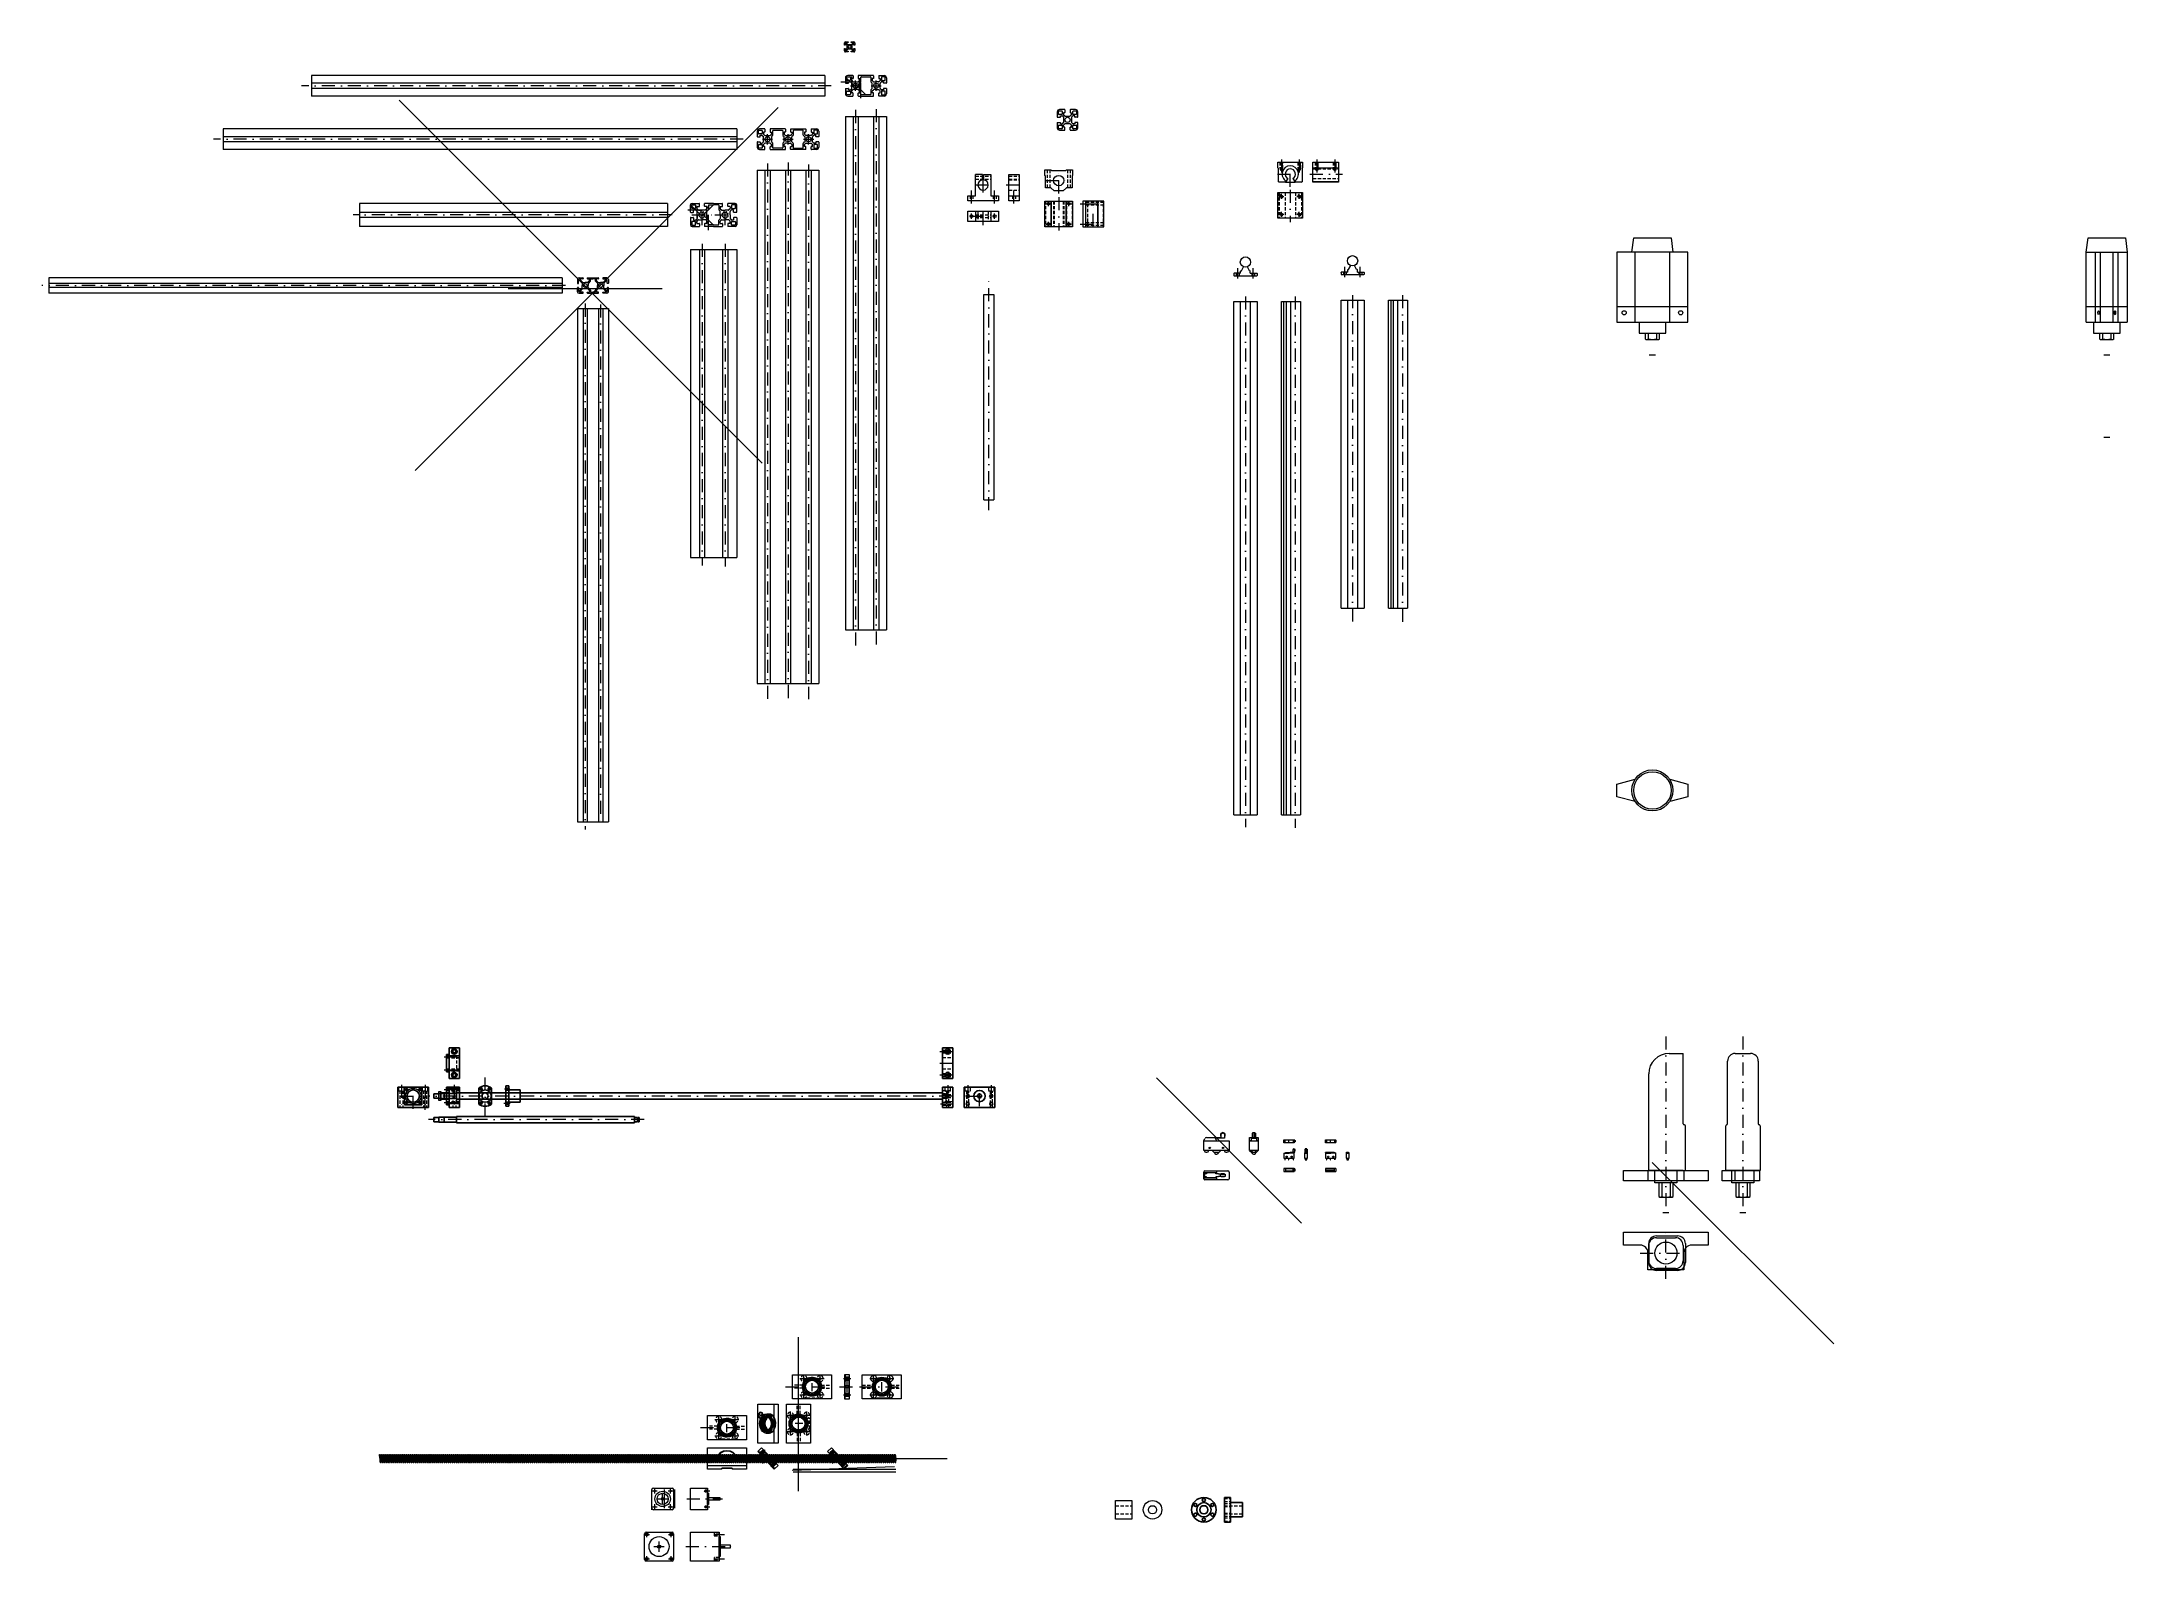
# Model space of a CAD drawing. Header units: millimetres. Extents: x 2736 to 6799, y 1900 to 4860.
import ezdxf

# ---------------------------------------------------------------- set-up
doc = ezdxf.new("R2010")
doc.units = ezdxf.units.MM
doc.linetypes.add('DASHDOTX2', pattern=[50.8, 25.4, -12.7, 0, -12.7])
doc.linetypes.add('DASHED2', pattern=[9.525, 6.35, -3.175])
for name, color, linetype, lineweight, true_color in [('ARBRE_DE_GUIDAGE', 4, 'CONTINUOUS', 0, 0x00ffff), ('ARBRE_DE_GUIDAGE_SUR_RAIL_1000', 4, 'CONTINUOUS', 0, 0x00ffff), ('ARBRE_DE_GUIDAGE_SUR_RAIL_600', 4, 'CONTINUOUS', 0, 0x00ffff), ('axe', 1, 'DASHDOTX2', 0, 0xff0000), ('BAGUE', 9, 'CONTINUOUS', 0, 0xc0c0c0), ('BF10', 5, 'CONTINUOUS', 25, 0x0000ff), ('BK10', 5, 'CONTINUOUS', 25, 0x0000ff), ('BROCHE', 4, 'CONTINUOUS', 0, 0x00ffff), ('cacher', 3, 'DASHED2', 0, 0x00ff00), ('construction', 6, 'CONTINUOUS', 0, 0xff00ff), ('ECROU_ETR', 211, 'CONTINUOUS', 0, 0xff55ff), ('ECROU_ETRC', 230, 'CONTINUOUS', 25, 0xff007f), ('ECROU_KM0', 7, 'CONTINUOUS', 0, 0x000000), ('ECROU_RM1204', 11, 'CONTINUOUS', 25, 0xff557f), ('MEMA_17', 7, 'CONTINUOUS', 0, 0x000000), ('MEMA_23', 7, 'CONTINUOUS', 0, 0x000000), ('motor', 4, 'CONTINUOUS', 0, 0x00ffff), ('PALIER_DOUILLE_20', 7, 'CONTINUOUS', 0, 0x000000), ('PALIER_DOUILLE_OUVERT_20', 7, 'CONTINUOUS', 0, 0x000000), ('PROFILE_ALU_20x20', 7, 'CONTINUOUS', 0, 0x000000), ('PROFILE_ALU_30x60', 7, 'CONTINUOUS', 0, 0x000000), ('PROFILE_ALU_40x120', 7, 'CONTINUOUS', 0, 0x000000), ('PROFILE_ALU_40x80', 7, 'CONTINUOUS', 0, 0x000000), ('PROFILE_ALU_45x90S', 7, 'CONTINUOUS', 0, 0x000000), ('ROULEMENT', 5, 'CONTINUOUS', 0, 0x0000ff), ('SUPP_BROCHE', 7, 'CONTINUOUS', 0, 0x000000), ('SUPPORT_ARBRE_20', 7, 'CONTINUOUS', 0, 0x000000), ('SUPPORT_ROULEMENT_ENTRENEMENT', 4, 'CONTINUOUS', 0, 0x00ffff), ('SWITCH', 7, 'CONTINUOUS', 0, 0x000000), ('VIS_A_BILLES', 2, 'CONTINUOUS', 25, 0xffff00), ('vis_sans_fin', 2, 'CONTINUOUS', 0, 0xffff00)]:
    doc.layers.add(name, color=color, linetype=linetype, lineweight=lineweight, true_color=true_color)

msp = doc.modelspace()

# ---------------------------------------------------------------- linework, layer by layer
at = {"layer": 'ARBRE_DE_GUIDAGE'}
for p, q in [((4571.1, 4367.5), (4591.1, 4367.5)), ((4571.1, 3967.5), (4571.1, 4367.5)), ((4591.1, 4367.5), (4591.1, 3967.5)), ((4571.1, 3967.5), (4591.1, 3967.5))]:
    msp.add_line(p, q, dxfattribs=at)
at = {"layer": 'ARBRE_DE_GUIDAGE_SUR_RAIL_1000'}
for p, q in [((5058.5, 4408.3), (5059, 4408.8)), ((5058.5, 4408.3), (5058.5, 4404.3)), ((5058.5, 4404.3), (5059, 4403.8)), ((5071.5, 4408.8), (5059, 4408.8)), ((5059, 4403.8), (5103, 4403.8)), ((5071.5, 4413.3), (5072, 4413.8)), ((5071.5, 4408.8), (5071.5, 4413.3)), ((5072, 4413.8), (5073.1, 4413.8)), ((5073.1, 4413.8), (5077.3, 4421.5)), ((5088.9, 4413.8), (5084.7, 4421.5)), ((5090, 4413.8), (5088.9, 4413.8)), ((5090.5, 4413.3), (5090, 4413.8)), ((5090.5, 4408.8), (5090.5, 4413.3)), ((5090.5, 4408.8), (5103, 4408.8)), ((5103.5, 4408.3), (5103, 4408.8)), ((5103.5, 4404.3), (5103, 4403.8)), ((5103.5, 4408.3), (5103.5, 4404.3)), ((5058.5, 4353.8), (5103.5, 4353.8)), ((5058.5, 3353.8), (5058.5, 4353.8)), ((5071, 4353.8), (5071, 3353.8)), ((5091, 3353.8), (5091, 4353.8)), ((5103.5, 4353.8), (5103.5, 3353.8)), ((5151, 4353.8), (5188, 4353.8)), ((5151, 3353.8), (5151, 4353.8)), ((5156, 3353.8), (5156, 4353.8)), ((5161, 3353.8), (5161, 4353.8)), ((5168.7, 4353.8), (5168.7, 3353.8)), ((5188, 4353.8), (5188, 3353.8)), ((5058.5, 3353.8), (5103.5, 3353.8)), ((5151, 3353.8), (5188, 3353.8))]:
    msp.add_line(p, q, dxfattribs=at)
msp.add_circle((5081, 4430.8), 10, dxfattribs=at)
at = {"layer": 'ARBRE_DE_GUIDAGE_SUR_RAIL_600'}
for p, q in [((5267.2, 4410.7), (5267.7, 4411.2)), ((5267.2, 4410.7), (5267.2, 4406.7)), ((5267.2, 4406.7), (5267.7, 4406.2)), ((5280.2, 4411.2), (5267.7, 4411.2)), ((5267.7, 4406.2), (5311.7, 4406.2)), ((5280.2, 4415.7), (5280.7, 4416.2)), ((5280.2, 4411.2), (5280.2, 4415.7)), ((5280.7, 4416.2), (5281.7, 4416.2)), ((5281.7, 4416.2), (5286, 4423.9)), ((5297.6, 4416.2), (5293.3, 4423.9)), ((5298.7, 4416.2), (5297.6, 4416.2)), ((5299.2, 4415.7), (5298.7, 4416.2)), ((5299.2, 4411.2), (5299.2, 4415.7)), ((5299.2, 4411.2), (5311.7, 4411.2)), ((5312.2, 4410.7), (5311.7, 4411.2)), ((5312.2, 4406.7), (5311.7, 4406.2)), ((5312.2, 4410.7), (5312.2, 4406.7)), ((5267.2, 4356.2), (5312.2, 4356.2)), ((5267.2, 3756.2), (5267.2, 4356.2)), ((5279.7, 4356.2), (5279.7, 3756.2)), ((5299.7, 3756.2), (5299.7, 4356.2)), ((5312.2, 4356.2), (5312.2, 3756.2)), ((5359.7, 4356.2), (5396.7, 4356.2)), ((5359.7, 3756.2), (5359.7, 4356.2)), ((5364.7, 3756.2), (5364.7, 4356.2)), ((5369.7, 3756.2), (5369.7, 4356.2)), ((5377.4, 4356.2), (5377.4, 3756.2)), ((5396.7, 4356.2), (5396.7, 3756.2)), ((5267.2, 3756.2), (5312.2, 3756.2)), ((5359.7, 3756.2), (5396.7, 3756.2))]:
    msp.add_line(p, q, dxfattribs=at)
msp.add_circle((5289.7, 4433.2), 10, dxfattribs=at)
at = {"layer": 'axe'}
for p, q in [((4274.3, 4774.1), (3242.3, 4774.1)), ((4311.7, 4774.1), (4331.7, 4774.1)), ((4321.7, 4764.1), (4321.7, 4784.1)), ((4351.7, 4774.1), (4371.7, 4774.1)), ((4361.7, 4764.1), (4361.7, 4784.1)), ((4321.7, 4727), (4321.7, 3683.6)), ((4361.7, 4728.9), (4361.7, 3683.3)), ((4150, 4660), (4150, 4680)), ((4190, 4660), (4190, 4680)), ((4230, 4660), (4230, 4680)), ((4102.6, 4670), (3070.6, 4670)), ((4140, 4670), (4160, 4670)), ((4180, 4670), (4200, 4670)), ((4220, 4670), (4240, 4670)), ((4150, 4622.9), (4150, 3579.5)), ((4190, 4624.8), (4190, 3579.2)), ((4230, 4621), (4230, 3578.9)), ((4570, 4566), (4570, 4596)), ((4717.2, 4564.4), (4717.2, 4614.4)), ((5143.4, 4602.2), (5193.4, 4602.2)), ((5150.9, 4630.2), (5150.9, 4605.4)), ((5168.4, 4577.2), (5168.4, 4627.2)), ((5185.9, 4630.2), (5185.9, 4605.4)), ((5206.4, 4602.2), (5269.8, 4602.2)), ((5219.9, 4630.2), (5219.9, 4605.4)), ((5254.9, 4630.2), (5254.9, 4605.4)), ((4547.5, 4545), (4547.5, 4575)), ((4555, 4581), (4585, 4581)), ((4555, 4581), (4585, 4581)), ((4592.5, 4545), (4592.5, 4575)), ((4615, 4581), (4644.8, 4581)), ((4630, 4545), (4630, 4575)), ((4692.2, 4589.4), (4742.2, 4589.4)), ((4717.2, 4557.2), (4717.2, 4491.9)), ((5145.9, 4558.7), (5155.9, 4558.7)), ((5150.9, 4553.7), (5150.9, 4563.7)), ((5168.4, 4571.6), (5168.4, 4508.6)), ((5180.9, 4558.7), (5190.9, 4558.7)), ((5185.9, 4553.7), (5185.9, 4563.7)), ((3964.6, 4522.5), (3343, 4522.5)), ((4002.5, 4522.5), (4042.5, 4522.5)), ((4022.5, 4502.5), (4022.5, 4542.5)), ((4047.5, 4522.5), (4087.5, 4522.5)), ((4067.5, 4502.5), (4067.5, 4542.5)), ((4545, 4520), (4595, 4520)), ((4547.5, 4515), (4547.5, 4525)), ((4570, 4502.6), (4570, 4532.6)), ((4592.5, 4515), (4592.5, 4525)), ((4692.2, 4544.4), (4702.2, 4544.4)), ((4697.2, 4539.4), (4697.2, 4549.4)), ((4697.2, 4499.4), (4697.2, 4509.4)), ((4732.2, 4544.4), (4742.2, 4544.4)), ((4737.2, 4539.4), (4737.2, 4549.4)), ((4737.2, 4499.4), (4737.2, 4509.4)), ((4759.2, 4544.4), (4809.2, 4544.4)), ((4767.4, 4544.4), (4807.4, 4544.4)), ((4784.2, 4499.4), (4784.2, 4549.4)), ((5145.9, 4523.7), (5155.9, 4523.7)), ((5150.9, 4518.7), (5150.9, 4528.7)), ((5180.9, 4523.7), (5190.9, 4523.7)), ((5185.9, 4518.7), (5185.9, 4528.7)), ((4692.2, 4504.4), (4702.2, 4504.4)), ((4732.2, 4504.4), (4742.2, 4504.4)), ((4759.2, 4504.4), (4809.2, 4504.4)), ((4022.5, 4466), (4022.5, 3839.3)), ((4067.5, 4466), (4067.5, 3837.4)), ((4581.1, 3947.2), (4581.1, 4396.5)), ((5066, 4398.8), (5066, 4418.8)), ((5096, 4398.8), (5096, 4418.8)), ((5274.7, 4401.2), (5274.7, 4421.2)), ((5304.7, 4401.2), (5304.7, 4421.2)), ((3756.3, 4385), (2736.3, 4385)), ((3795, 4349.7), (3795, 3325.4)), ((3825, 4348.3), (3825, 3332.5)), ((5081, 4363.9), (5081, 3329.9)), ((5178, 4363.8), (5178, 3328.5)), ((5289.7, 4366.4), (5289.7, 3726.9)), ((5386.7, 4366.2), (5386.7, 3729.8)), ((4486, 2893), (4516, 2893)), ((5900, 2922.3), (5900, 2579)), ((6050, 2922.3), (6050, 2579)), ((3520, 2882.7), (3555, 2882.7)), ((3520, 2857.3), (3555, 2857.3)), ((3600, 2766), (3600, 2846)), ((4486, 2870), (4516, 2870)), ((4486, 2847), (4516, 2847)), ((3435, 2806), (3485, 2806)), ((3437, 2828), (3437, 2779)), ((3442.3, 2818.7), (3452.3, 2818.7)), ((3447.3, 2813.7), (3447.3, 2823.7)), ((3460, 2781), (3460, 2831)), ((3467.7, 2818.7), (3477.7, 2818.7)), ((3472.7, 2813.7), (3472.7, 2823.7)), ((3483, 2779), (3483, 2828)), ((3483, 2828), (3483, 2779)), ((4510, 2806), (3490, 2806)), ((3520, 2818.7), (3555, 2818.7)), ((3540, 2828), (3540, 2779)), ((3540, 2828), (3540, 2779)), ((3589, 2819.9), (3595, 2819.9)), ((3592, 2816.9), (3592, 2822.9)), ((3605, 2819.9), (3611, 2819.9)), ((3608, 2816.9), (3608, 2822.9)), ((3637.9, 2819.9), (3648.2, 2819.9)), ((4501, 2826.9), (4501, 2778.5)), ((4540, 2826.9), (4540, 2778.5)), ((4543, 2806), (4583, 2806)), ((4563, 2786), (4563, 2826)), ((4586, 2826.9), (4586, 2778.5)), ((3442.3, 2793.3), (3452.3, 2793.3)), ((3447.3, 2788.3), (3447.3, 2798.3)), ((3467.7, 2793.3), (3477.7, 2793.3)), ((3472.7, 2788.3), (3472.7, 2798.3)), ((3520, 2793.3), (3555, 2793.3)), ((3589, 2792.1), (3595, 2792.1)), ((3592, 2789.1), (3592, 2795.1)), ((3605, 2792.1), (3611, 2792.1)), ((3608, 2789.1), (3608, 2795.1)), ((3636.6, 2792.1), (3648.6, 2792.1)), ((4486.9, 2791), (4514.9, 2791)), ((3910, 2760), (3490, 2760)), ((5900, 2450), (5900, 2550)), ((5850, 2500), (5950, 2500)), ((4185.3, 2239.7), (4286.1, 2239.7)), ((4213.3, 2255.6), (4228.3, 2255.6)), ((4220.8, 2248.1), (4220.8, 2263.1)), ((4236.7, 2231.3), (4236.7, 2246.5)), ((4245.1, 2255.6), (4260.1, 2255.6)), ((4252.6, 2248.1), (4252.6, 2263.1)), ((4290, 2239.7), (4319.5, 2239.7)), ((4297.9, 2255.6), (4312.2, 2255.6)), ((4304.7, 2254.6), (4304.7, 2224.9)), ((4329.1, 2239.7), (4417.2, 2239.7)), ((4349.3, 2255.6), (4364.3, 2255.6)), ((4356.8, 2248.1), (4356.8, 2263.1)), ((4372.7, 2230.4), (4372.7, 2248.3)), ((4381.1, 2255.6), (4396.1, 2255.6)), ((4388.6, 2248.1), (4388.6, 2263.1)), ((4210.5, 2116.6), (4210.5, 2217.5)), ((4213.3, 2223.8), (4228.3, 2223.8)), ((4220.8, 2216.3), (4220.8, 2231.3)), ((4245.1, 2223.8), (4260.1, 2223.8)), ((4252.6, 2216.3), (4252.6, 2231.3)), ((4297.9, 2223.8), (4312.2, 2223.8)), ((4349.3, 2223.8), (4364.3, 2223.8)), ((4356.8, 2216.3), (4356.8, 2231.3)), ((4381.1, 2223.8), (4396.1, 2223.8)), ((4388.6, 2216.3), (4388.6, 2231.3)), ((4019.6, 2160), (4120.4, 2160)), ((4047.5, 2175.9), (4062.5, 2175.9)), ((4055, 2168.4), (4055, 2183.4)), ((4071, 2151.5), (4071, 2166.8)), ((4079.4, 2175.9), (4094.4, 2175.9)), ((4086.9, 2168.4), (4086.9, 2183.4)), ((4202.1, 2183.9), (4187.1, 2183.9)), ((4194.6, 2176.4), (4194.6, 2191.4)), ((4194.6, 2144.6), (4194.6, 2159.6)), ((4219, 2168), (4203.8, 2168)), ((4233.9, 2183.9), (4218.9, 2183.9)), ((4226.4, 2176.4), (4226.4, 2191.4)), ((4226.4, 2144.6), (4226.4, 2159.6)), ((4047.5, 2144.1), (4062.5, 2144.1)), ((4055, 2136.6), (4055, 2151.6)), ((4079.4, 2144.1), (4094.4, 2144.1)), ((4086.9, 2136.6), (4086.9, 2151.6)), ((4135.1, 2107), (4145.6, 2116.8)), ((4202.1, 2152.1), (4187.1, 2152.1)), ((4233.9, 2152.1), (4218.9, 2152.1)), ((4026.3, 2100), (4118.9, 2100)), ((4140.2, 2090), (4161.8, 2110.1)), ((4140.8, 2110.8), (4161, 2089.2)), ((4156.8, 2083.7), (4167.3, 2093.5)), ((4276, 2090), (4297.6, 2110.1)), ((4276.7, 2110.9), (4296.9, 2089.2)), ((3925.3, 2036.7), (3935.3, 2036.7)), ((3930.3, 2031.7), (3930.3, 2041.7)), ((3956.3, 2036.7), (3966.3, 2036.7)), ((3961.3, 2031.7), (3961.3, 2041.7)), ((4028, 2036.7), (4038, 2036.7)), ((3925.3, 2005.7), (3935.3, 2005.7)), ((3930.3, 2000.7), (3930.3, 2010.7)), ((3935.8, 2021.2), (3955.8, 2021.2)), ((3945.8, 2011.2), (3945.8, 2031.2)), ((3956.3, 2005.7), (3966.3, 2005.7)), ((3961.3, 2000.7), (3961.3, 2010.7)), ((3992.7, 2021.2), (4062.4, 2021.2)), ((4028, 2005.7), (4038, 2005.7)), ((3910.2, 1951.8), (3920.2, 1951.8)), ((3915.2, 1946.8), (3915.2, 1956.8)), ((3957.4, 1951.8), (3967.4, 1951.8)), ((3962.4, 1946.8), (3962.4, 1956.8)), ((4046, 1951.8), (4066, 1951.8)), ((3915.2, 1899.6), (3915.2, 1909.6)), ((3928.8, 1928.2), (3948.8, 1928.2)), ((3938.8, 1918.2), (3938.8, 1938.2)), ((3962.4, 1899.6), (3962.4, 1909.6)), ((3991.1, 1928.2), (4084, 1928.2)), ((3910.2, 1904.6), (3920.2, 1904.6)), ((3957.4, 1904.6), (3967.4, 1904.6)), ((4046, 1904.6), (4066, 1904.6))]:
    msp.add_line(p, q, dxfattribs=at)
at = {"layer": 'BAGUE'}
for p, q in [((3514, 2813), (3530, 2813)), ((3514, 2799), (3514, 2813)), ((3530, 2813), (3530, 2799)), ((3530, 2799), (3514, 2799))]:
    msp.add_line(p, q, dxfattribs=at)
at = {"layer": 'BF10'}
for p, q in [((4491, 2900), (4511, 2900)), ((4491, 2840), (4491, 2900)), ((4511, 2900), (4511, 2840)), ((4511, 2840), (4491, 2840)), ((4491, 2823), (4511, 2823)), ((4491, 2784), (4491, 2823)), ((4511, 2823), (4511, 2784)), ((4533, 2784), (4533, 2823)), ((4533, 2823), (4593, 2823)), ((4593, 2823), (4593, 2784)), ((4511, 2784), (4491, 2784)), ((4593, 2784), (4533, 2784))]:
    msp.add_line(p, q, dxfattribs=at)
for centre, radius in [((4501, 2893), 5.4), ((4501, 2893), 2.5), ((4501, 2847), 5.4), ((4501, 2847), 2.5), ((4540, 2806), 2.75), ((4563, 2806), 11), ((4563, 2806), 4), ((4586, 2806), 2.75), ((4540, 2791), 2.75), ((4586, 2791), 2.75)]:
    msp.add_circle(centre, radius, dxfattribs=at)
at = {"layer": 'BK10'}
for p, q in [((3525, 2887), (3530, 2887)), ((3525, 2853), (3525, 2887)), ((3530, 2900), (3550, 2900)), ((3530, 2840), (3530, 2900)), ((3530, 2887), (3530, 2853)), ((3550, 2900), (3550, 2840)), ((3530, 2853), (3525, 2853)), ((3430, 2823), (3490, 2823)), ((3430, 2784), (3430, 2823)), ((3443, 2823), (3477, 2823)), ((3443, 2789), (3443, 2823)), ((3477, 2823), (3477, 2789)), ((3490, 2823), (3490, 2784)), ((3530, 2823), (3525, 2823)), ((3525, 2823), (3525, 2789)), ((3550, 2840), (3530, 2840)), ((3530, 2823), (3550, 2823)), ((3530, 2784), (3530, 2823)), ((3530, 2789), (3530, 2823)), ((3550, 2823), (3550, 2784)), ((3490, 2784), (3430, 2784)), ((3477, 2789), (3443, 2789)), ((3525, 2789), (3530, 2789)), ((3550, 2784), (3530, 2784))]:
    msp.add_line(p, q, dxfattribs=at)
for centre, radius in [((3540, 2893), 5.5), ((3540, 2893), 3), ((3540, 2847), 5.5), ((3540, 2847), 3), ((3447.3, 2818.7), 2), ((3460, 2806), 12), ((3472.7, 2818.7), 2), ((3447.3, 2793.3), 2), ((3472.7, 2793.3), 2)]:
    msp.add_circle(centre, radius, dxfattribs=at)
at = {"layer": 'BROCHE'}
for p, q in [((5906.5, 2889), (5933.5, 2889)), ((5933.5, 2752), (5933.5, 2889)), ((6035, 2889), (6065, 2889)), ((5866.5, 2660.8), (5866.5, 2849)), ((6020, 2752), (6020, 2874)), ((6080, 2874), (6080, 2752)), ((5935.9, 2750), (5935.5, 2750)), ((5937.9, 2660.8), (5937.9, 2748)), ((6016.5, 2660.8), (6016.5, 2748)), ((6018.5, 2750), (6018, 2750)), ((6082, 2750), (6081.6, 2750)), ((6083.6, 2748), (6083.6, 2660.8)), ((5933.5, 2660.8), (5866.5, 2660.8)), ((5878.5, 2660.8), (5921.5, 2660.8)), ((5878.5, 2636.8), (5878.5, 2660.8)), ((5921.5, 2660.8), (5921.5, 2636.8)), ((5933.5, 2660.8), (5937.9, 2660.8)), ((6083.6, 2660.8), (6016.5, 2660.8)), ((6028.5, 2660.8), (6071.5, 2660.8)), ((6028.5, 2636.8), (6028.5, 2660.8)), ((6071.5, 2660.8), (6071.5, 2636.8)), ((5921.5, 2636.8), (5878.5, 2636.8)), ((5886.1, 2636.8), (5886.1, 2610.2)), ((5886.1, 2610.2), (5888, 2609)), ((5888, 2609), (5912, 2609)), ((5892, 2636.8), (5892, 2610.2)), ((5908, 2636.8), (5908, 2610.2)), ((5912, 2609), (5913.9, 2610.2)), ((5913.9, 2610.2), (5913.9, 2636.8)), ((6071.5, 2636.8), (6028.5, 2636.8)), ((6036.1, 2636.8), (6036.1, 2610.2)), ((6036.1, 2610.2), (6038, 2609)), ((6038, 2609), (6062, 2609)), ((6042, 2636.8), (6042, 2610.2)), ((6058, 2636.8), (6058, 2610.2)), ((6062, 2609), (6063.9, 2610.2)), ((6063.9, 2610.2), (6063.9, 2636.8)), ((5894, 2579), (5906, 2579)), ((6044, 2579), (6056, 2579)), ((5881.5, 2533.5), (5922.9, 2533.5)), ((5881.5, 2530), (5918.5, 2530)), ((5866.5, 2481.4), (5866.5, 2518.5)), ((5866.5, 2515), (5866.5, 2485)), ((5933.5, 2515), (5933.5, 2485)), ((5937.9, 2518.5), (5937.9, 2481.4)), ((5918.5, 2470), (5881.5, 2470)), ((5922.9, 2466.4), (5881.5, 2466.4))]:
    msp.add_line(p, q, dxfattribs=at)
for centre, radius, start, end in [((5906.5, 2849), 40, 90, 180), ((6035, 2874), 15, 90, 180), ((6065, 2874), 15, 0, 90), ((5935.5, 2752), 2, 180, 270), ((5935.9, 2748), 2, 0, 90), ((6018.5, 2748), 2, 90, 180), ((6018, 2752), 2, 270, 0), ((6082, 2752), 2, 180, 270), ((6081.6, 2748), 2, 0, 90), ((5889.1, 2613.3), 4.26, 226.5213, 313.4787), ((5900, 2637), 28, 253.3926, 286.6074), ((5910.9, 2613.3), 4.26, 226.5213, 313.4787), ((6039.1, 2613.3), 4.26, 226.5213, 313.4787), ((6050, 2637), 28, 253.3926, 286.6074), ((6060.9, 2613.3), 4.26, 226.5213, 313.4787), ((5881.5, 2518.5), 15, 90, 180), ((5881.5, 2515), 15, 90, 180), ((5918.5, 2515), 15, 0, 90), ((5922.9, 2518.5), 15, 0, 90), ((5881.5, 2485), 15, 180, 270), ((5881.5, 2481.4), 15, 180, 270), ((5918.5, 2485), 15, 270, 0), ((5922.9, 2481.4), 15, 270, 0)]:
    msp.add_arc(centre, radius, start, end, dxfattribs=at)
at = {"layer": 'cacher'}
for p, q in [((4555, 4597.8), (4585, 4597.8)), ((4555, 4592.2), (4585, 4592.2)), ((4620, 4597.8), (4640, 4597.8)), ((4620, 4592.2), (4640, 4592.2)), ((4620, 4591), (4640, 4591)), ((4694.6, 4610.4), (4694.6, 4575.4)), ((4699.8, 4610.4), (4699.8, 4575.4)), ((4734.6, 4610.4), (4734.6, 4575.4)), ((4739.8, 4610.4), (4739.8, 4575.4)), ((5147.9, 4625.2), (5147.9, 4613.2)), ((5147.9, 4613.2), (5153.9, 4613.2)), ((5148.4, 4625.2), (5148.4, 4610.7)), ((5148.4, 4610.7), (5150.9, 4609.2)), ((5150.9, 4609.2), (5153.4, 4610.7)), ((5153.4, 4610.7), (5153.4, 4625.2)), ((5153.9, 4613.2), (5153.9, 4625.2)), ((5182.9, 4625.2), (5182.9, 4613.2)), ((5182.9, 4613.2), (5188.9, 4613.2)), ((5183.4, 4625.2), (5183.4, 4610.7)), ((5183.4, 4610.7), (5185.9, 4609.2)), ((5185.9, 4609.2), (5188.4, 4610.7)), ((5188.4, 4610.7), (5188.4, 4625.2)), ((5188.9, 4613.2), (5188.9, 4625.2)), ((5212.4, 4612.2), (5262.4, 4612.2)), ((5212.4, 4593.5), (5262.4, 4593.5)), ((5216.9, 4625.2), (5216.9, 4613.2)), ((5216.9, 4613.2), (5222.9, 4613.2)), ((5217.4, 4625.2), (5217.4, 4610.7)), ((5217.4, 4610.7), (5219.9, 4609.2)), ((5219.9, 4609.2), (5222.4, 4610.7)), ((5222.4, 4610.7), (5222.4, 4625.2)), ((5222.9, 4613.2), (5222.9, 4625.2)), ((5251.9, 4625.2), (5251.9, 4613.2)), ((5251.9, 4613.2), (5257.9, 4613.2)), ((5252.4, 4625.2), (5252.4, 4610.7)), ((5252.4, 4610.7), (5254.9, 4609.2)), ((5254.9, 4609.2), (5257.4, 4610.7)), ((5257.4, 4610.7), (5257.4, 4625.2)), ((5257.9, 4613.2), (5257.9, 4625.2)), ((4544.8, 4560), (4544.8, 4550)), ((4550.2, 4560), (4550.2, 4550)), ((4589.8, 4560), (4589.8, 4550)), ((4595.2, 4560), (4595.2, 4550)), ((4620, 4571), (4640, 4571)), ((4627.2, 4560), (4627.2, 4550)), ((4632.8, 4560), (4632.8, 4550)), ((5145.4, 4566.2), (5145.4, 4516.2)), ((5146.4, 4566.2), (5146.4, 4516.2)), ((5158.4, 4566.2), (5158.4, 4516.2)), ((5178.4, 4566.2), (5178.4, 4516.2)), ((5190.4, 4566.2), (5190.4, 4516.2)), ((5191.4, 4566.2), (5191.4, 4516.2)), ((4555, 4522.8), (4585, 4522.8)), ((4555, 4517.3), (4585, 4517.3)), ((4560, 4530), (4560, 4510)), ((4580, 4530), (4580, 4510)), ((4691.2, 4549.4), (4691.2, 4499.4)), ((4702.2, 4549.4), (4702.2, 4499.4)), ((4707.2, 4549.4), (4707.2, 4499.4)), ((4708.2, 4549.4), (4708.2, 4499.4)), ((4726.2, 4549.4), (4726.2, 4499.4)), ((4727.2, 4549.4), (4727.2, 4499.4)), ((4732.2, 4549.4), (4732.2, 4499.4)), ((4743.2, 4549.4), (4743.2, 4499.4)), ((4805.2, 4547), (4770.2, 4547)), ((4805.2, 4541.8), (4770.2, 4541.8)), ((4774.2, 4499.4), (4774.2, 4549.4)), ((4794.2, 4499.4), (4794.2, 4549.4)), ((4804.2, 4499.4), (4804.2, 4549.4)), ((4805.2, 4507), (4770.2, 4507)), ((4805.2, 4501.8), (4770.2, 4501.8)), ((5063.2, 4408.8), (5063.2, 4403.8)), ((5068.8, 4408.8), (5068.8, 4403.8)), ((5093.2, 4408.8), (5093.2, 4403.8)), ((5098.8, 4408.8), (5098.8, 4403.8)), ((5271.9, 4411.2), (5271.9, 4406.2)), ((5277.4, 4411.2), (5277.4, 4406.2)), ((5301.9, 4411.2), (5301.9, 4406.2)), ((5307.4, 4411.2), (5307.4, 4406.2)), ((3525, 2884.7), (3550, 2884.7)), ((3530, 2885), (3544, 2885)), ((3544, 2885), (3544, 2855)), ((4491, 2895.7), (4511, 2895.7)), ((4491, 2890.2), (4511, 2890.2)), ((3525, 2882), (3530, 2882)), ((3525, 2880.7), (3550, 2880.7)), ((3525, 2859.3), (3550, 2859.3)), ((3530, 2858), (3525, 2858)), ((3525, 2855.3), (3550, 2855.3)), ((3544, 2855), (3530, 2855)), ((3544, 2882), (3550, 2882)), ((3544, 2858), (3550, 2858)), ((4491, 2881), (4511, 2881)), ((4491, 2859), (4511, 2859)), ((4491, 2849.7), (4511, 2849.7)), ((4491, 2844.2), (4511, 2844.2)), ((3431.5, 2823), (3431.5, 2816.4)), ((3431.5, 2816.4), (3442.5, 2816.4)), ((3434, 2816.4), (3434, 2784)), ((3440, 2816.4), (3440, 2784)), ((3442.5, 2816.4), (3442.5, 2823)), ((3477.5, 2823), (3477.5, 2816.4)), ((3477.5, 2816.4), (3488.5, 2816.4)), ((3480, 2816.4), (3480, 2784)), ((3486, 2816.4), (3486, 2784)), ((3488.5, 2816.4), (3488.5, 2823)), ((3510, 2811), (3514, 2811)), ((3514, 2811), (3530, 2811)), ((3525, 2820.7), (3550, 2820.7)), ((3525, 2818), (3530, 2818)), ((3525, 2816.7), (3550, 2816.7)), ((3530, 2821), (3544, 2821)), ((3534.5, 2823), (3534.5, 2816.4)), ((3534.5, 2816.4), (3545.5, 2816.4)), ((3537, 2816.4), (3537, 2784)), ((3543, 2816.4), (3543, 2784)), ((3544, 2821), (3544, 2791)), ((3544, 2818), (3550, 2818)), ((3545.5, 2816.4), (3545.5, 2823)), ((3640, 2822.1), (3646, 2822.1)), ((3640, 2817.6), (3646, 2817.6)), ((4491, 2817), (4511, 2817)), ((4491, 2808.8), (4511, 2808.8)), ((4491, 2803.2), (4511, 2803.2)), ((4495.6, 2823), (4495.6, 2816.4)), ((4495.6, 2816.4), (4506.4, 2816.4)), ((4498, 2795), (4498, 2817)), ((4498.5, 2817), (4498.5, 2784)), ((4503.5, 2784), (4503.5, 2817)), ((4506.4, 2816.4), (4506.4, 2823)), ((4534.6, 2823), (4534.6, 2816.4)), ((4534.6, 2816.4), (4545.4, 2816.4)), ((4537.5, 2816.4), (4537.5, 2784)), ((4542.5, 2784), (4542.5, 2816.4)), ((4545.4, 2816.4), (4545.4, 2823)), ((4580.6, 2823), (4580.6, 2816.4)), ((4580.6, 2816.4), (4591.4, 2816.4)), ((4583.5, 2816.4), (4583.5, 2784)), ((4588.5, 2784), (4588.5, 2816.4)), ((4591.4, 2816.4), (4591.4, 2823)), ((3510, 2801), (3514, 2801)), ((3514, 2801), (3530, 2801)), ((3525, 2795.3), (3550, 2795.3)), ((3525, 2794), (3530, 2794)), ((3525, 2791.3), (3550, 2791.3)), ((3544, 2791), (3530, 2791)), ((3544, 2794), (3550, 2794)), ((3640, 2794.4), (3646, 2794.4)), ((3640, 2789.9), (3646, 2789.9)), ((4511, 2795), (4491, 2795)), ((4491, 2793.8), (4511, 2793.8)), ((4491, 2788.2), (4511, 2788.2)), ((4218.4, 2242.7), (4198.7, 2242.7)), ((4218.4, 2236.7), (4198.7, 2236.7)), ((4254.9, 2242.7), (4274.7, 2242.7)), ((4254.9, 2236.7), (4274.7, 2236.7)), ((4299.7, 2261.6), (4301.2, 2261.6)), ((4299.7, 2258.2), (4308.2, 2258.2)), ((4301.2, 2249.6), (4299.7, 2249.6)), ((4301.2, 2261.6), (4301.2, 2249.6)), ((4301.2, 2257.1), (4309.7, 2257.1)), ((4301.2, 2254.1), (4309.7, 2254.1)), ((4308.2, 2258.2), (4308.2, 2221.2)), ((4308.2, 2256.2), (4309.7, 2256.2)), ((4334.7, 2242.7), (4354.4, 2242.7)), ((4334.7, 2236.7), (4354.4, 2236.7)), ((4390.9, 2242.7), (4410.7, 2242.7)), ((4390.9, 2236.7), (4410.7, 2236.7)), ((4410.7, 2242.7), (4410.7, 2242.7)), ((4207.5, 2186.3), (4207.5, 2206)), ((4213.5, 2186.3), (4213.5, 2206)), ((4226.7, 2216.2), (4226.7, 2218.2)), ((4226.7, 2218.2), (4246.7, 2218.2)), ((4246.7, 2218.2), (4246.7, 2216.2)), ((4301.2, 2229.8), (4299.7, 2229.8)), ((4308.2, 2221.2), (4299.7, 2221.2)), ((4299.7, 2218.2), (4302, 2216.2)), ((4299.7, 2217.8), (4301.2, 2217.8)), ((4301.2, 2217.8), (4301.2, 2229.8)), ((4301.2, 2225.3), (4309.7, 2225.3)), ((4301.2, 2222.3), (4309.7, 2222.3)), ((4308.2, 2223.2), (4309.7, 2223.2)), ((4052.7, 2163), (4033, 2163)), ((4052.7, 2157), (4033, 2157)), ((4089.2, 2163), (4109, 2163)), ((4089.2, 2157), (4109, 2157)), ((4147.3, 2186.5), (4153.5, 2186.5)), ((4232, 2158), (4232, 2178)), ((4232, 2178), (4234, 2178)), ((4234, 2158), (4232, 2158)), ((4061, 2136.5), (4061, 2138.5)), ((4061, 2138.5), (4081, 2138.5)), ((4081, 2138.5), (4081, 2136.5)), ((4132.3, 2112.6), (4133.4, 2113.6)), ((4133.4, 2113.6), (4141.6, 2104.9)), ((4134.7, 2110.1), (4140.9, 2115.9)), ((4136.5, 2110.3), (4142.7, 2116.1)), ((4138.5, 2108.2), (4144.8, 2113.9)), ((4140.9, 2115.9), (4166.1, 2088.9)), ((4142.2, 2114.5), (4143.3, 2115.5)), ((4147.3, 2149.5), (4153.5, 2149.5)), ((4207.5, 2149.7), (4207.5, 2130)), ((4213.5, 2149.7), (4213.5, 2130)), ((4033, 2103), (4054.5, 2103)), ((4033, 2097), (4057, 2097)), ((4084.9, 2097), (4109, 2097)), ((4087.4, 2103), (4109, 2103)), ((4141.6, 2104.9), (4140.5, 2103.8)), ((4155.1, 2090.4), (4154, 2089.3)), ((4163.3, 2081.6), (4155.1, 2090.4)), ((4158.2, 2087.1), (4164.4, 2092.9)), ((4166.1, 2088.9), (4159.9, 2083.1)), ((4160.2, 2084.9), (4166.5, 2090.7)), ((4161.9, 2080.9), (4165, 2081)), ((4162.2, 2080.6), (4163.3, 2081.6)), ((4164.7, 2090.3), (4165.8, 2091.3)), ((4027.4, 2036.7), (4028.5, 2038.2)), ((4028.5, 2035.2), (4027.4, 2036.7)), ((4033, 2038.2), (4028.5, 2038.2)), ((4028.5, 2038.2), (4028.5, 2035.2)), ((4028.5, 2035.2), (4033, 2035.2)), ((4027.4, 2005.7), (4028.5, 2007.2)), ((4028.5, 2004.2), (4027.4, 2005.7)), ((4033, 2007.2), (4028.5, 2007.2)), ((4028.5, 2007.2), (4028.5, 2004.2)), ((4028.5, 2004.2), (4033, 2004.2)), ((4828, 2008), (4860, 2008)), ((4828, 1992), (4860, 1992)), ((5040, 2022), (5052, 2022)), ((5040, 2016), (5052, 2016)), ((5040, 2012.5), (5052, 2012.5)), ((5040, 2008), (5075, 2008)), ((5040, 2006.5), (5052, 2006.5)), ((5040, 1993.5), (5052, 1993.5)), ((5040, 1992), (5075, 1992)), ((4046, 1954.3), (4046, 1949.3)), ((4056, 1954.3), (4046, 1954.3)), ((5040, 1987.5), (5052, 1987.5)), ((5040, 1984), (5052, 1984)), ((5040, 1978), (5052, 1978)), ((4046, 1949.3), (4056, 1949.3)), ((4046, 1907.1), (4046, 1902.1)), ((4056, 1907.1), (4046, 1907.1)), ((4046, 1902.1), (4056, 1902.1))]:
    msp.add_line(p, q, dxfattribs=at)
for centre, radius in [((3460, 2806), 15), ((4236.7, 2239.7), 18.5), ((4071, 2160), 18.5), ((4210.5, 2168), 18.5)]:
    msp.add_circle(centre, radius, dxfattribs=at)
for centre, radius, start, end in [((5150.9, 4558.7), 3, 260.4059, 189.5941), ((5185.9, 4558.7), 3, 260.4059, 189.5941), ((5150.9, 4523.7), 3, 260.4059, 189.5941), ((5185.9, 4523.7), 3, 260.4059, 189.5941), ((4220.8, 2255.6), 6, 357.2054, 272.7946), ((4252.6, 2255.6), 6, 267.2054, 182.7946), ((4220.8, 2223.8), 6, 87.2054, 2.7946), ((4252.6, 2223.8), 6, 177.2054, 92.7946), ((4055, 2175.9), 6, 357.2054, 272.7946), ((4086.9, 2175.9), 6, 267.2054, 182.7946), ((4194.6, 2183.9), 6, 357.2054, 272.7946), ((4194.6, 2152.1), 6, 87.2054, 2.7946), ((4226.4, 2183.9), 6, 267.2054, 182.7946), ((4226.4, 2152.1), 6, 177.2054, 92.7946), ((4055, 2144.1), 6, 87.2054, 2.7946), ((4086.9, 2144.1), 6, 177.2054, 92.7946)]:
    msp.add_arc(centre, radius, start, end, dxfattribs=at)
for centre, major_axis, start_param, end_param in [((4137.5, 2183.9), (0, 6), 4.66364, 6.417056), ((4153.5, 2168), (0, 18.5), 2.893031, 6.531936), ((4153.5, 2168), (0, 16.5), 3.097961, 6.326692), ((4154.6, 2168), (0, 16.5), 3.014043, 6.410712)]:
    msp.add_ellipse(centre, major_axis=major_axis, ratio=0.681998, start_param=start_param, end_param=end_param, dxfattribs=at)
at = {"layer": 'construction'}
for p, q in [((4292.7, 4781.9), (4322.7, 4781.9)), ((4302.2, 4791.1), (4323.4, 4769.9)), ((4314.2, 4762.4), (4314.2, 4792.4)), ((4319.9, 4778.3), (4341.1, 4757.1)), ((4329.2, 4759.1), (4329.2, 4789.1)), ((4331.9, 4750), (4331.9, 4780)), ((4139.4, 4039.2), (3432.3, 4746.3)), ((4170.6, 4732), (3463.4, 4024.9)), ((5159.2, 4586.2), (5177.6, 4586.2)), ((3994.6, 4532.5), (4024.6, 4532.5)), ((4000.9, 4541.6), (4022.1, 4520.4)), ((4013, 4507.5), (4013, 4537.5)), ((4023, 4520.5), (4044.2, 4541.7)), ((4023, 4524.5), (4044.2, 4503.3)), ((4032, 4507.5), (4032, 4537.5)), ((4035, 4492.9), (4035, 4522.9)), ((4764.2, 4549.4), (4764.2, 4499.4)), ((3645, 4379), (3945, 4379)), ((4571.1, 3967.5), (4591.1, 3967.5)), ((4907.6, 2841.4), (5190.4, 2558.6)), ((5873.2, 2676.8), (6226.8, 2323.2)), ((4210.5, 2036.5), (4210.5, 2336.5)), ((4141.6, 2104.9), (4155.1, 2090.4)), ((4197.8, 2077.4), (4397.7, 2084.4)), ((4200, 2100), (4400, 2100)), ((4200, 2079), (4400, 2079)), ((4200, 2074), (4400, 2074)), ((4297.8, 2080.9), (4305.1, 2087.7)), ((4300, 2100), (4500, 2100)), ((4350, 2100), (4450, 2100)), ((3924.7, 2000), (3924.7, 2039.3)), ((3949, 2039.3), (3949, 2003)), ((3969, 2039.3), (3969, 2003))]:
    msp.add_line(p, q, dxfattribs=at)
msp.add_circle((3945.8, 2021.2), 15, dxfattribs=at)
at = {"layer": 'ECROU_ETR'}
for p, q in [((4828, 2018), (4860, 2018)), ((4828, 1982), (4828, 2018)), ((4860, 2018), (4860, 1982)), ((4860, 1982), (4828, 1982))]:
    msp.add_line(p, q, dxfattribs=at)
for radius in [18, 8]:
    msp.add_circle((4900, 2000), radius, dxfattribs=at)
at = {"layer": 'ECROU_ETRC'}
for p, q in [((5040, 2024), (5052, 2024)), ((5040, 1976), (5040, 2024)), ((5052, 2024), (5052, 1976)), ((5052, 2014), (5075, 2014)), ((5075, 2014), (5075, 1986)), ((5052, 1976), (5040, 1976)), ((5075, 1986), (5052, 1986))]:
    msp.add_line(p, q, dxfattribs=at)
for centre, radius in [((5000, 2000), 24), ((4983.5, 2009.5), 3), ((4983.5, 1990.5), 3), ((5000, 2000), 14), ((5000, 2000), 8), ((5000, 2019), 3), ((5016.5, 2009.5), 3), ((5016.5, 1990.5), 3), ((5000, 1981), 3)]:
    msp.add_circle(centre, radius, dxfattribs=at)
at = {"layer": 'ECROU_KM0'}
for p, q in [((3510, 2815), (3514, 2815)), ((3510, 2797), (3510, 2815)), ((3514, 2815), (3514, 2797)), ((3514, 2797), (3510, 2797))]:
    msp.add_line(p, q, dxfattribs=at)
at = {"layer": 'ECROU_RM1204'}
for p, q in [((3587.5, 2790.4), (3587.5, 2821.6)), ((3612.5, 2821.6), (3612.5, 2790.4)), ((3640, 2826), (3646, 2826)), ((3640, 2786), (3640, 2826)), ((3640, 2821.6), (3646, 2821.6)), ((3646, 2826), (3646, 2786)), ((3646, 2818), (3668, 2818)), ((3668, 2818), (3668, 2794)), ((3640, 2790.4), (3646, 2790.4)), ((3646, 2786), (3640, 2786)), ((3668, 2794), (3646, 2794))]:
    msp.add_line(p, q, dxfattribs=at)
for centre, radius in [((3600, 2806), 12), ((3592, 2819.9), 2.25), ((3600, 2806), 6), ((3608, 2819.9), 2.25), ((3592, 2792.1), 2.25), ((3608, 2792.1), 2.25)]:
    msp.add_circle(centre, radius, dxfattribs=at)
for start, end in [(51.3178, 128.6822), (231.3178, 308.6822)]:
    msp.add_arc((3600, 2806), 20, start, end, dxfattribs=at)
at = {"layer": 'MEMA_17'}
for p, q in [((3924.7, 2003), (3924.7, 2039.3)), ((3927.7, 2042.3), (3964, 2042.3)), ((3967, 2039.3), (3967, 2003)), ((4000, 2042.3), (4033, 2042.3)), ((4000, 2000), (4000, 2042.3)), ((4033, 2042.3), (4033, 2000)), ((4033, 2032.2), (4035, 2032.2)), ((4033, 2010.2), (4033, 2032.2)), ((4035, 2032.2), (4035, 2010.2)), ((3964, 2000), (3927.7, 2000)), ((4033, 2000), (4000, 2000)), ((4035, 2010.2), (4033, 2010.2)), ((4035, 2023.7), (4057, 2023.7)), ((4035, 2018.6), (4035, 2023.7)), ((4057, 2018.6), (4035, 2018.6)), ((4057, 2023.7), (4057, 2018.6))]:
    msp.add_line(p, q, dxfattribs=at)
for centre, radius in [((3930.3, 2036.7), 1.5), ((3945.8, 2021.2), 11), ((3961.3, 2036.7), 1.5), ((3930.3, 2005.7), 1.5), ((3945.8, 2021.2), 2.5), ((3961.3, 2005.7), 1.5)]:
    msp.add_circle(centre, radius, dxfattribs=at)
for centre, start, end in [((3927.7, 2039.3), 90, 180), ((3964, 2039.3), 0, 90), ((3927.7, 2003), 180, 270), ((3964, 2003), 270, 0)]:
    msp.add_arc(centre, 3, start, end, dxfattribs=at)
at = {"layer": 'MEMA_23'}
for p, q in [((3910.6, 1903), (3910.6, 1953.4)), ((3913.6, 1956.4), (3964, 1956.4)), ((3967, 1953.4), (3967, 1903)), ((4000, 1956.4), (4056, 1956.4)), ((4000, 1900), (4000, 1956.4)), ((4056, 1956.4), (4056, 1900)), ((4056, 1947.7), (4057.6, 1947.7)), ((4056, 1908.7), (4056, 1947.7)), ((4057.6, 1947.7), (4057.6, 1908.7)), ((4057.6, 1931.4), (4077, 1931.4)), ((4057.6, 1925), (4057.6, 1931.4)), ((4077, 1925), (4057.6, 1925)), ((4077, 1931.4), (4077, 1925)), ((3964, 1900), (3913.6, 1900)), ((4056, 1900), (4000, 1900)), ((4057.6, 1908.7), (4056, 1908.7))]:
    msp.add_line(p, q, dxfattribs=at)
for centre, radius in [((3915.2, 1951.8), 2.5), ((3962.4, 1951.8), 2.5), ((3938.8, 1928.2), 19.5), ((3938.8, 1928.2), 3.17), ((3915.2, 1904.6), 2.5), ((3962.4, 1904.6), 2.5)]:
    msp.add_circle(centre, radius, dxfattribs=at)
for centre, start, end in [((3913.6, 1953.4), 90, 180), ((3964, 1953.4), 0, 90), ((3913.6, 1903), 180, 270), ((3964, 1903), 270, 0)]:
    msp.add_arc(centre, 3, start, end, dxfattribs=at)
at = {"layer": 'motor'}
for p, q in [((5833.7, 4449.9), (5837.2, 4477.9)), ((5837.2, 4477.9), (5910.2, 4477.9)), ((5910.2, 4477.9), (5913.7, 4449.9)), ((6718.7, 4449.9), (6722.2, 4477.9)), ((6722.2, 4477.9), (6795.2, 4477.9)), ((6795.2, 4477.9), (6798.7, 4449.9)), ((5942.7, 4449.9), (5804.7, 4449.9)), ((5804.7, 4449.9), (5804.7, 4313.9)), ((5840.1, 4313.9), (5840.1, 4449.9)), ((5907.4, 4313.9), (5907.4, 4449.9)), ((5942.7, 4313.9), (5942.7, 4449.9)), ((6718.7, 4343.9), (6718.7, 4449.9)), ((6718.7, 4449.9), (6798.7, 4449.9)), ((6736.7, 4313.9), (6736.7, 4449.9)), ((6746.2, 4313.9), (6746.2, 4449.9)), ((6771.2, 4313.9), (6771.2, 4449.9)), ((6780.7, 4313.9), (6780.7, 4449.9)), ((6798.7, 4449.9), (6798.7, 4343.9)), ((5804.7, 4343.9), (5942.7, 4343.9)), ((5804.7, 4313.9), (5942.7, 4313.9)), ((5847.7, 4313.9), (5847.7, 4291.9)), ((5899.7, 4291.9), (5899.7, 4313.9)), ((6718.7, 4313.9), (6718.7, 4343.9)), ((6718.7, 4343.9), (6798.7, 4343.9)), ((6718.7, 4313.9), (6798.7, 4313.9)), ((6732.7, 4313.9), (6732.7, 4291.9)), ((6784.7, 4291.9), (6784.7, 4313.9)), ((6798.7, 4343.9), (6798.7, 4313.9)), ((5847.7, 4291.9), (5899.7, 4291.9)), ((5859.8, 4291.9), (5859.8, 4281)), ((5859.8, 4281), (5861.7, 4279.9)), ((5861.7, 4279.9), (5885.7, 4279.9)), ((5865.7, 4291.9), (5865.7, 4281)), ((5881.7, 4291.9), (5881.7, 4281)), ((5885.7, 4279.9), (5887.6, 4281)), ((5887.6, 4281), (5887.6, 4291.9)), ((6732.7, 4291.9), (6784.7, 4291.9)), ((6744.8, 4291.9), (6744.8, 4281)), ((6744.8, 4281), (6746.7, 4279.9)), ((6746.7, 4279.9), (6770.7, 4279.9)), ((6750.7, 4291.9), (6750.7, 4281)), ((6766.7, 4291.9), (6766.7, 4281)), ((6770.7, 4279.9), (6772.6, 4281)), ((6772.6, 4281), (6772.6, 4291.9)), ((5867.7, 4249.9), (5879.7, 4249.9)), ((6752.7, 4249.9), (6764.7, 4249.9)), ((6752.7, 4089.9), (6764.7, 4089.9)), ((5804.7, 3413.9), (5840.1, 3423)), ((5804.7, 3388.9), (5804.7, 3413.9)), ((5907.4, 3423), (5942.7, 3413.9)), ((5942.7, 3413.9), (5942.7, 3388.9)), ((5840.1, 3379.7), (5804.7, 3388.9)), ((5942.7, 3388.9), (5907.4, 3379.7))]:
    msp.add_line(p, q, dxfattribs=at)
for centre, radius in [((5818.7, 4331.9), 4), ((5928.7, 4331.9), 4), ((5873.7, 3401.4), 40), ((5873.7, 3401.4), 36.5)]:
    msp.add_circle(centre, radius, dxfattribs=at)
for centre, radius, start, end in [((5862.8, 4284.1), 4.26, 226.5213, 313.4787), ((5873.7, 4307.9), 28, 253.3926, 286.6074), ((5884.6, 4284.1), 4.26, 226.5213, 313.4787), ((6747.8, 4284.1), 4.26, 226.5213, 313.4787), ((6758.7, 4307.9), 28, 253.3926, 286.6074), ((6769.6, 4284.1), 4.26, 226.5213, 313.4787)]:
    msp.add_arc(centre, radius, start, end, dxfattribs=at)
for centre in [(6742.6, 4331.9), (6774.8, 4331.9)]:
    msp.add_ellipse(centre, major_axis=(0, 4), ratio=0.25817, dxfattribs=at)
at = {"layer": 'PALIER_DOUILLE_20'}
for p, q in [((4690.2, 4599.4), (4690.2, 4610.4)), ((4690.2, 4610.4), (4702.2, 4610.4)), ((4691.2, 4598.4), (4690.2, 4599.4)), ((4691.2, 4575.4), (4691.2, 4598.4)), ((4702.2, 4610.4), (4703.2, 4609.4)), ((4703.2, 4609.4), (4731.2, 4609.4)), ((4731.2, 4609.4), (4732.2, 4610.4)), ((4732.2, 4610.4), (4744.2, 4610.4)), ((4744.2, 4599.4), (4743.2, 4598.4)), ((4743.2, 4598.4), (4743.2, 4575.4)), ((4744.2, 4610.4), (4744.2, 4599.4)), ((4702.2, 4575.4), (4691.2, 4575.4)), ((4708.2, 4569.4), (4702.2, 4575.4)), ((4726.2, 4569.4), (4708.2, 4569.4)), ((4732.2, 4575.4), (4726.2, 4569.4)), ((4743.2, 4575.4), (4732.2, 4575.4)), ((4690.2, 4549.4), (4744.2, 4549.4)), ((4690.2, 4499.4), (4690.2, 4549.4)), ((4702.2, 4549.4), (4702.2, 4499.4)), ((4703.2, 4499.4), (4703.2, 4549.4)), ((4731.2, 4549.4), (4731.2, 4499.4)), ((4732.2, 4499.4), (4732.2, 4549.4)), ((4744.2, 4549.4), (4744.2, 4499.4)), ((4805.2, 4549.4), (4764.2, 4549.4)), ((4764.2, 4549.4), (4764.2, 4499.4)), ((4770.2, 4499.4), (4770.2, 4549.4)), ((4793.2, 4499.4), (4793.2, 4549.4)), ((4794.2, 4499.4), (4794.2, 4549.4)), ((4805.2, 4499.4), (4805.2, 4549.4)), ((4744.2, 4499.4), (4690.2, 4499.4)), ((4764.2, 4499.4), (4805.2, 4499.4))]:
    msp.add_line(p, q, dxfattribs=at)
for centre, radius in [((4717.2, 4589.4), 10), ((4697.2, 4544.4), 2.6), ((4737.2, 4544.4), 2.6), ((4697.2, 4504.4), 2.6), ((4737.2, 4504.4), 2.6)]:
    msp.add_circle(centre, radius, dxfattribs=at)
at = {"layer": 'PALIER_DOUILLE_OUVERT_20'}
for p, q in [((5144.4, 4614.2), (5144.4, 4625.2)), ((5144.4, 4625.2), (5192.4, 4625.2)), ((5145.4, 4613.2), (5144.4, 4614.2)), ((5145.4, 4587.2), (5145.4, 4613.2)), ((5163.4, 4593.5), (5159.2, 4586.2)), ((5173.4, 4593.5), (5177.6, 4586.2)), ((5192.4, 4614.2), (5191.4, 4613.2)), ((5191.4, 4613.2), (5191.4, 4587.2)), ((5192.4, 4625.2), (5192.4, 4614.2)), ((5212.4, 4625.2), (5262.4, 4625.2)), ((5212.4, 4586.2), (5212.4, 4625.2)), ((5212.4, 4614.2), (5262.4, 4614.2)), ((5262.4, 4625.2), (5262.4, 4586.2)), ((5144.4, 4566.2), (5192.4, 4566.2)), ((5144.4, 4516.2), (5144.4, 4566.2)), ((5146.4, 4586.2), (5145.4, 4587.2)), ((5159.2, 4586.2), (5146.4, 4586.2)), ((5190.4, 4586.2), (5177.6, 4586.2)), ((5190.4, 4586.2), (5191.4, 4587.2)), ((5192.4, 4566.2), (5192.4, 4516.2)), ((5262.4, 4587.2), (5212.4, 4587.2)), ((5262.4, 4586.2), (5212.4, 4586.2)), ((5192.4, 4516.2), (5144.4, 4516.2))]:
    msp.add_line(p, q, dxfattribs=at)
for centre in [(5150.9, 4558.7), (5185.9, 4558.7), (5150.9, 4523.7), (5185.9, 4523.7)]:
    msp.add_circle(centre, 2.5, dxfattribs=at)
for radius in [16, 10]:
    msp.add_arc((5168.4, 4602.2), radius, 300, 240, dxfattribs=at)
at = {"layer": 'PROFILE_ALU_20x20'}
for p, q in [((4300, 4853), (4300, 4858)), ((4301.5, 4853), (4300, 4853)), ((4300, 4847), (4301.5, 4847)), ((4300, 4842), (4300, 4847)), ((4302.3, 4856.6), (4301.5, 4856.6)), ((4301.5, 4856.6), (4301.5, 4853)), ((4301.5, 4847), (4301.5, 4843.4)), ((4301.5, 4843.4), (4302.3, 4843.4)), ((4302, 4860), (4307, 4860)), ((4307, 4840), (4302, 4840)), ((4305.5, 4853.4), (4302.3, 4856.6)), ((4302.3, 4843.4), (4305.5, 4846.6)), ((4307, 4858.5), (4303.4, 4858.5)), ((4303.4, 4858.5), (4303.4, 4857.7)), ((4303.4, 4857.7), (4306.6, 4854.5)), ((4306.6, 4845.5), (4303.4, 4842.3)), ((4303.4, 4842.3), (4303.4, 4841.5)), ((4303.4, 4841.5), (4307, 4841.5)), ((4305.5, 4846.6), (4305.5, 4853.4)), ((4306.6, 4854.5), (4313.4, 4854.5)), ((4313.4, 4845.5), (4306.6, 4845.5)), ((4307, 4860), (4307, 4858.5)), ((4307, 4841.5), (4307, 4840)), ((4313, 4858.5), (4313, 4860)), ((4313, 4860), (4318, 4860)), ((4316.6, 4858.5), (4313, 4858.5)), ((4313, 4840), (4313, 4841.5)), ((4313, 4841.5), (4316.6, 4841.5)), ((4318, 4840), (4313, 4840)), ((4313.4, 4854.5), (4316.6, 4857.7)), ((4316.6, 4842.3), (4313.4, 4845.5)), ((4317.7, 4856.6), (4314.5, 4853.4)), ((4314.5, 4853.4), (4314.5, 4846.6)), ((4314.5, 4846.6), (4317.7, 4843.4)), ((4316.6, 4857.7), (4316.6, 4858.5)), ((4316.6, 4841.5), (4316.6, 4842.3)), ((4318.5, 4856.6), (4317.7, 4856.6)), ((4317.7, 4843.4), (4318.5, 4843.4)), ((4318.5, 4853), (4318.5, 4856.6)), ((4320, 4853), (4318.5, 4853)), ((4318.5, 4843.4), (4318.5, 4847)), ((4318.5, 4847), (4320, 4847)), ((4320, 4858), (4320, 4853)), ((4320, 4847), (4320, 4842))]:
    msp.add_line(p, q, dxfattribs=at)
msp.add_circle((4310, 4850), 2.75, dxfattribs=at)
for centre, start, end in [((4302, 4858), 90, 180), ((4302, 4842), 180, 270), ((4318, 4858), 0, 90), ((4318, 4842), 270, 0)]:
    msp.add_arc(centre, 2, start, end, dxfattribs=at)
at = {"layer": 'PROFILE_ALU_30x60'}
for p, q in [((3750, 4400), (2750, 4400)), ((2750, 4400), (2750, 4370)), ((3750, 4389), (2750, 4389)), ((3750, 4400), (3750, 4370)), ((3780, 4397), (3780, 4389.5)), ((3780.5, 4389), (3781.5, 4389)), ((3782, 4389.5), (3782, 4395.4)), ((3782.9, 4395.7), (3788.9, 4389.7)), ((3783, 4400), (3790.5, 4400)), ((3784.3, 4397.1), (3790.3, 4391.1)), ((3790.5, 4398), (3784.6, 4398)), ((3789, 4389.4), (3789, 4385)), ((3790.6, 4391), (3795, 4391)), ((3791, 4399.5), (3791, 4398.5)), ((3799.4, 4391), (3795, 4391)), ((3799, 4399.5), (3799, 4398.5)), ((3799.5, 4400), (3820.5, 4400)), ((3799.5, 4398), (3802.5, 4398)), ((3802.9, 4394.3), (3799.7, 4391.1)), ((3801, 4389.4), (3801, 4385)), ((3804.9, 4393.4), (3801.1, 4389.7)), ((3803, 4394.6), (3803, 4397.5)), ((3805, 4393.8), (3805, 4397.5)), ((3805.5, 4398), (3810, 4398)), ((3814.5, 4398), (3810, 4398)), ((3815, 4393.8), (3815, 4397.5)), ((3815.1, 4393.4), (3818.9, 4389.7)), ((3817, 4394.6), (3817, 4397.5)), ((3817.1, 4394.3), (3820.3, 4391.1)), ((3820.5, 4398), (3817.5, 4398)), ((3819, 4389.4), (3819, 4385)), ((3820.6, 4391), (3825, 4391)), ((3821, 4399.5), (3821, 4398.5)), ((3829.4, 4391), (3825, 4391)), ((3829, 4399.5), (3829, 4398.5)), ((3837, 4400), (3829.5, 4400)), ((3829.5, 4398), (3835.4, 4398)), ((3835.7, 4397.1), (3829.7, 4391.1)), ((3831, 4389.4), (3831, 4385)), ((3837.1, 4395.7), (3831.1, 4389.7)), ((3838, 4389.5), (3838, 4395.4)), ((3839.5, 4389), (3838.5, 4389)), ((3840, 4397), (3840, 4389.5)), ((3750, 4381), (2750, 4381)), ((3750, 4370), (2750, 4370)), ((3780, 4373), (3780, 4380.5)), ((3780.5, 4381), (3781.5, 4381)), ((3782, 4380.5), (3782, 4374.6)), ((3782.9, 4374.3), (3788.9, 4380.3)), ((3783, 4370), (3790.5, 4370)), ((3784.3, 4372.9), (3790.3, 4378.9)), ((3790.5, 4372), (3784.6, 4372)), ((3789, 4380.6), (3789, 4385)), ((3790.6, 4379), (3795, 4379)), ((3791, 4370.5), (3791, 4371.5)), ((3799.4, 4379), (3795, 4379)), ((3799, 4370.5), (3799, 4371.5)), ((3799.5, 4372), (3802.5, 4372)), ((3799.5, 4370), (3820.5, 4370)), ((3802.9, 4375.7), (3799.7, 4378.9)), ((3801, 4380.6), (3801, 4385)), ((3804.9, 4376.6), (3801.1, 4380.3)), ((3803, 4375.4), (3803, 4372.5)), ((3805, 4376.2), (3805, 4372.5)), ((3805.5, 4372), (3810, 4372)), ((3814.5, 4372), (3810, 4372)), ((3815, 4376.2), (3815, 4372.5)), ((3815.1, 4376.6), (3818.9, 4380.3)), ((3817, 4375.4), (3817, 4372.5)), ((3817.1, 4375.7), (3820.3, 4378.9)), ((3820.5, 4372), (3817.5, 4372)), ((3819, 4380.6), (3819, 4385)), ((3820.6, 4379), (3825, 4379)), ((3821, 4370.5), (3821, 4371.5)), ((3829.4, 4379), (3825, 4379)), ((3829, 4370.5), (3829, 4371.5)), ((3829.5, 4372), (3835.4, 4372)), ((3837, 4370), (3829.5, 4370)), ((3835.7, 4372.9), (3829.7, 4378.9)), ((3831, 4380.6), (3831, 4385)), ((3837.1, 4374.3), (3831.1, 4380.3)), ((3838, 4380.5), (3838, 4374.6)), ((3839.5, 4381), (3838.5, 4381)), ((3840, 4373), (3840, 4380.5)), ((3780, 4340), (3780, 3340)), ((3780, 4340), (3840, 4340)), ((3791, 4340), (3791, 3340)), ((3799, 4340), (3799, 3340)), ((3821, 4340), (3821, 3340)), ((3829, 4340), (3829, 3340)), ((3840, 4340), (3840, 3340)), ((3780, 3340), (3840, 3340))]:
    msp.add_line(p, q, dxfattribs=at)
for centre in [(3795, 4385), (3825, 4385)]:
    msp.add_circle(centre, 3.65, dxfattribs=at)
for centre, radius, start, end in [((3783, 4397), 3, 90, 180), ((3780.5, 4389.5), 0.5, 180, 270), ((3781.5, 4389.5), 0.5, 270, 0), ((3782.5, 4395.4), 0.5, 45, 180), ((3784.6, 4397.5), 0.5, 90, 225), ((3788.5, 4389.4), 0.5, 0, 45), ((3790.6, 4391.5), 0.5, 225, 270), ((3790.5, 4399.5), 0.5, 0, 90), ((3790.5, 4398.5), 0.5, 270, 0), ((3799.5, 4399.5), 0.5, 90, 180), ((3799.5, 4398.5), 0.5, 180, 270), ((3799.4, 4391.5), 0.5, 270, 315), ((3801.5, 4389.4), 0.5, 135, 180), ((3802.5, 4397.5), 0.5, 0, 90), ((3802.5, 4394.6), 0.5, 315, 0), ((3804.5, 4393.8), 0.5, 315, 0), ((3805.5, 4397.5), 0.5, 90, 180), ((3814.5, 4397.5), 0.5, 0, 90), ((3815.5, 4393.8), 0.5, 180, 225), ((3817.5, 4397.5), 0.5, 90, 180), ((3817.5, 4394.6), 0.5, 180, 225), ((3818.5, 4389.4), 0.5, 0, 45), ((3820.6, 4391.5), 0.5, 225, 270), ((3820.5, 4399.5), 0.5, 0, 90), ((3820.5, 4398.5), 0.5, 270, 0), ((3829.5, 4399.5), 0.5, 90, 180), ((3829.5, 4398.5), 0.5, 180, 270), ((3829.4, 4391.5), 0.5, 270, 315), ((3831.5, 4389.4), 0.5, 135, 180), ((3835.4, 4397.5), 0.5, 315, 90), ((3837, 4397), 3, 0, 90), ((3837.5, 4395.4), 0.5, 0, 135), ((3838.5, 4389.5), 0.5, 180, 270), ((3839.5, 4389.5), 0.5, 270, 0), ((3780.5, 4380.5), 0.5, 90, 180), ((3783, 4373), 3, 180, 270), ((3781.5, 4380.5), 0.5, 0, 90), ((3782.5, 4374.6), 0.5, 180, 315), ((3784.6, 4372.5), 0.5, 135, 270), ((3788.5, 4380.6), 0.5, 315, 0), ((3790.6, 4378.5), 0.5, 90, 135), ((3790.5, 4371.5), 0.5, 0, 90), ((3790.5, 4370.5), 0.5, 270, 0), ((3799.5, 4371.5), 0.5, 90, 180), ((3799.5, 4370.5), 0.5, 180, 270), ((3799.4, 4378.5), 0.5, 45, 90), ((3801.5, 4380.6), 0.5, 180, 225), ((3802.5, 4372.5), 0.5, 270, 0), ((3802.5, 4375.4), 0.5, 0, 45), ((3804.5, 4376.2), 0.5, 0, 45), ((3805.5, 4372.5), 0.5, 180, 270), ((3814.5, 4372.5), 0.5, 270, 0), ((3815.5, 4376.2), 0.5, 135, 180), ((3817.5, 4375.4), 0.5, 135, 180), ((3817.5, 4372.5), 0.5, 180, 270), ((3818.5, 4380.6), 0.5, 315, 0), ((3820.6, 4378.5), 0.5, 90, 135), ((3820.5, 4371.5), 0.5, 0, 90), ((3820.5, 4370.5), 0.5, 270, 0), ((3829.5, 4371.5), 0.5, 90, 180), ((3829.5, 4370.5), 0.5, 180, 270), ((3829.4, 4378.5), 0.5, 45, 90), ((3831.5, 4380.6), 0.5, 180, 225), ((3835.4, 4372.5), 0.5, 270, 45), ((3837, 4373), 3, 270, 0), ((3837.5, 4374.6), 0.5, 225, 0), ((3838.5, 4380.5), 0.5, 90, 180), ((3839.5, 4380.5), 0.5, 0, 90)]:
    msp.add_arc(centre, radius, start, end, dxfattribs=at)
at = {"layer": 'PROFILE_ALU_40x120'}
for p, q in [((4714.5, 4723.2), (4714.5, 4713.2)), ((4715, 4712.7), (4720, 4712.7)), ((4717, 4719), (4717, 4724.2)), ((4718, 4725.2), (4723.3, 4725.2)), ((4723.3, 4718), (4718, 4718)), ((4729, 4727.7), (4719, 4727.7)), ((4720.5, 4713.2), (4720.5, 4715.5)), ((4720.5, 4715.5), (4724, 4715.5)), ((4724.3, 4724.2), (4724.3, 4719)), ((4724.4, 4715.3), (4726.9, 4712.9)), ((4726.8, 4721.7), (4726.8, 4718.2)), ((4729, 4721.7), (4726.8, 4721.7)), ((4726.9, 4717.8), (4729.4, 4715.4)), ((4727, 4707.7), (4727, 4712.5)), ((4729.5, 4727.2), (4729.5, 4722.2)), ((4729.7, 4715.2), (4734.5, 4715.2)), ((4734.5, 4715.2), (4739.3, 4715.2)), ((4739.5, 4727.2), (4739.5, 4722.2)), ((4742.1, 4717.8), (4739.7, 4715.4)), ((4750, 4727.7), (4740, 4727.7)), ((4740, 4721.7), (4742.3, 4721.7)), ((4742, 4712.5), (4742, 4707.7)), ((4744.6, 4715.3), (4742.2, 4712.9)), ((4742.3, 4721.7), (4742.3, 4718.2)), ((4744.8, 4719), (4744.8, 4724.2)), ((4748.5, 4715.5), (4745, 4715.5)), ((4745.8, 4725.2), (4751, 4725.2)), ((4751, 4718), (4745.8, 4718)), ((4748.5, 4713.2), (4748.5, 4715.5)), ((4754, 4712.7), (4749, 4712.7)), ((4752, 4724.2), (4752, 4719)), ((4754.5, 4713.2), (4754.5, 4723.2)), ((3090, 4690), (3090, 4650)), ((4090, 4690), (3090, 4690)), ((4090, 4675), (3090, 4675)), ((4090, 4690), (4090, 4650)), ((4130, 4685.5), (4130, 4675.5)), ((4130.5, 4675), (4135.5, 4675)), ((4132.5, 4681.2), (4132.5, 4686.5)), ((4133.5, 4687.5), (4138.8, 4687.5)), ((4138.8, 4680.2), (4133.5, 4680.2)), ((4144.5, 4690), (4134.5, 4690)), ((4136, 4675.5), (4136, 4677.7)), ((4136, 4677.7), (4139.5, 4677.7)), ((4139.8, 4686.5), (4139.8, 4681.2)), ((4139.9, 4677.6), (4142.4, 4675.1)), ((4142.2, 4684), (4142.2, 4680.5)), ((4144.5, 4684), (4142.2, 4684)), ((4142.4, 4680.1), (4144.9, 4677.6)), ((4142.5, 4670), (4142.5, 4674.8)), ((4145, 4689.5), (4145, 4684.5)), ((4145.2, 4677.5), (4150, 4677.5)), ((4150, 4677.5), (4154.8, 4677.5)), ((4155, 4689.5), (4155, 4684.5)), ((4157.6, 4680.1), (4155.1, 4677.6)), ((4184.5, 4690), (4155.5, 4690)), ((4155.5, 4684), (4157.8, 4684)), ((4157.5, 4674.8), (4157.5, 4670)), ((4160.1, 4677.6), (4157.6, 4675.1)), ((4157.8, 4684), (4157.8, 4680.5)), ((4160.2, 4678), (4160.2, 4686.5)), ((4161.2, 4687.5), (4178.8, 4687.5)), ((4179.8, 4686.5), (4179.8, 4677.9)), ((4179.9, 4677.6), (4182.4, 4675.1)), ((4182.2, 4684), (4182.2, 4680.5)), ((4184.5, 4684), (4182.2, 4684)), ((4182.4, 4680.1), (4184.9, 4677.6)), ((4182.5, 4670), (4182.5, 4674.8)), ((4185, 4689.5), (4185, 4684.5)), ((4185.2, 4677.5), (4190, 4677.5)), ((4194.8, 4677.5), (4190, 4677.5)), ((4195, 4689.5), (4195, 4684.5)), ((4197.6, 4680.1), (4195.1, 4677.6)), ((4195.5, 4690), (4224.5, 4690)), ((4195.5, 4684), (4197.8, 4684)), ((4197.5, 4670), (4197.5, 4674.8)), ((4200.1, 4677.6), (4197.6, 4675.1)), ((4197.8, 4684), (4197.8, 4680.5)), ((4200.2, 4686.5), (4200.2, 4677.9)), ((4218.8, 4687.5), (4201.2, 4687.5)), ((4219.8, 4678), (4219.8, 4686.5)), ((4219.9, 4677.6), (4222.4, 4675.1)), ((4224.5, 4684), (4222.2, 4684)), ((4222.2, 4684), (4222.2, 4680.5)), ((4222.4, 4680.1), (4224.9, 4677.6)), ((4222.5, 4674.8), (4222.5, 4670)), ((4225, 4689.5), (4225, 4684.5)), ((4230, 4677.5), (4225.2, 4677.5)), ((4234.8, 4677.5), (4230, 4677.5)), ((4235, 4689.5), (4235, 4684.5)), ((4237.6, 4680.1), (4235.1, 4677.6)), ((4235.5, 4690), (4245.5, 4690)), ((4235.5, 4684), (4237.8, 4684)), ((4237.5, 4670), (4237.5, 4674.8)), ((4240.1, 4677.6), (4237.6, 4675.1)), ((4237.8, 4684), (4237.8, 4680.5)), ((4240.2, 4686.5), (4240.2, 4681.2)), ((4244, 4677.7), (4240.5, 4677.7)), ((4246.5, 4687.5), (4241.2, 4687.5)), ((4241.2, 4680.2), (4246.5, 4680.2)), ((4244, 4675.5), (4244, 4677.7)), ((4249.5, 4675), (4244.5, 4675)), ((4247.5, 4681.2), (4247.5, 4686.5)), ((4250, 4685.5), (4250, 4675.5)), ((4714.5, 4702.2), (4714.5, 4692.2)), ((4715, 4702.7), (4720, 4702.7)), ((4717, 4691.2), (4717, 4696.5)), ((4718, 4697.5), (4723.3, 4697.5)), ((4723.3, 4690.2), (4718, 4690.2)), ((4719, 4687.7), (4729, 4687.7)), ((4720.5, 4702.2), (4720.5, 4700)), ((4720.5, 4700), (4724, 4700)), ((4724.3, 4696.5), (4724.3, 4691.2)), ((4724.4, 4700.1), (4726.9, 4702.6)), ((4726.8, 4693.7), (4726.8, 4697.3)), ((4729, 4693.7), (4726.8, 4693.7)), ((4726.9, 4697.6), (4729.4, 4700.1)), ((4727, 4702.9), (4727, 4707.7)), ((4729.5, 4688.2), (4729.5, 4693.2)), ((4734.5, 4700.2), (4729.7, 4700.2)), ((4739.3, 4700.2), (4734.5, 4700.2)), ((4739.5, 4688.2), (4739.5, 4693.2)), ((4742.1, 4697.6), (4739.7, 4700.1)), ((4740, 4693.7), (4742.3, 4693.7)), ((4740, 4687.7), (4750, 4687.7)), ((4742, 4707.7), (4742, 4702.9)), ((4744.6, 4700.1), (4742.2, 4702.6)), ((4742.3, 4693.7), (4742.3, 4697.3)), ((4744.8, 4691.2), (4744.8, 4696.5)), ((4748.5, 4700), (4745, 4700)), ((4745.8, 4697.5), (4751, 4697.5)), ((4751, 4690.2), (4745.8, 4690.2)), ((4748.5, 4702.2), (4748.5, 4700)), ((4754, 4702.7), (4749, 4702.7)), ((4752, 4696.5), (4752, 4691.2)), ((4754.5, 4692.2), (4754.5, 4702.2)), ((4090, 4665), (3090, 4665)), ((4090, 4650), (3090, 4650)), ((4130, 4664.5), (4130, 4654.5)), ((4130.5, 4665), (4135.5, 4665)), ((4132.5, 4653.5), (4132.5, 4658.8)), ((4133.5, 4659.8), (4138.8, 4659.8)), ((4138.8, 4652.5), (4133.5, 4652.5)), ((4134.5, 4650), (4144.5, 4650)), ((4136, 4664.5), (4136, 4662.2)), ((4136, 4662.2), (4139.5, 4662.2)), ((4139.8, 4658.8), (4139.8, 4653.5)), ((4139.9, 4662.4), (4142.4, 4664.9)), ((4142.2, 4656), (4142.2, 4659.5)), ((4144.5, 4656), (4142.2, 4656)), ((4142.4, 4659.9), (4144.9, 4662.4)), ((4142.5, 4665.2), (4142.5, 4670)), ((4145, 4650.5), (4145, 4655.5)), ((4150, 4662.5), (4145.2, 4662.5)), ((4154.8, 4662.5), (4150, 4662.5)), ((4155, 4650.5), (4155, 4655.5)), ((4157.6, 4659.9), (4155.1, 4662.4)), ((4155.5, 4656), (4157.8, 4656)), ((4155.5, 4650), (4184.5, 4650)), ((4157.5, 4670), (4157.5, 4665.2)), ((4160.1, 4662.4), (4157.6, 4664.9)), ((4157.8, 4656), (4157.8, 4659.5)), ((4160.2, 4653.5), (4160.2, 4662)), ((4178.8, 4652.5), (4161.2, 4652.5)), ((4179.8, 4662), (4179.8, 4653.5)), ((4179.9, 4662.4), (4182.4, 4664.9)), ((4182.2, 4656), (4182.2, 4659.5)), ((4184.5, 4656), (4182.2, 4656)), ((4182.4, 4659.9), (4184.9, 4662.4)), ((4182.5, 4665.2), (4182.5, 4670)), ((4185, 4650.5), (4185, 4655.5)), ((4190, 4662.5), (4185.2, 4662.5)), ((4190, 4662.5), (4194.8, 4662.5)), ((4195, 4650.5), (4195, 4655.5)), ((4197.6, 4659.9), (4195.1, 4662.4)), ((4195.5, 4656), (4197.8, 4656)), ((4224.5, 4650), (4195.5, 4650)), ((4197.5, 4665.2), (4197.5, 4670)), ((4200.1, 4662.4), (4197.6, 4664.9)), ((4197.8, 4656), (4197.8, 4659.5)), ((4200.2, 4662), (4200.2, 4653.5)), ((4201.2, 4652.5), (4218.8, 4652.5)), ((4219.8, 4653.5), (4219.8, 4662)), ((4219.9, 4662.4), (4222.4, 4664.9)), ((4222.2, 4656), (4222.2, 4659.5)), ((4224.5, 4656), (4222.2, 4656)), ((4222.4, 4659.9), (4224.9, 4662.4)), ((4222.5, 4670), (4222.5, 4665.2)), ((4225, 4650.5), (4225, 4655.5)), ((4225.2, 4662.5), (4230, 4662.5)), ((4230, 4662.5), (4234.8, 4662.5)), ((4235, 4650.5), (4235, 4655.5)), ((4237.6, 4659.9), (4235.1, 4662.4)), ((4235.5, 4656), (4237.8, 4656)), ((4245.5, 4650), (4235.5, 4650)), ((4237.5, 4665.2), (4237.5, 4670)), ((4240.1, 4662.4), (4237.6, 4664.9)), ((4237.8, 4656), (4237.8, 4659.5)), ((4240.2, 4658.8), (4240.2, 4653.5)), ((4244, 4662.2), (4240.5, 4662.2)), ((4246.5, 4659.8), (4241.2, 4659.8)), ((4241.2, 4652.5), (4246.5, 4652.5)), ((4244, 4664.5), (4244, 4662.2)), ((4249.5, 4665), (4244.5, 4665)), ((4247.5, 4653.5), (4247.5, 4658.8)), ((4250, 4664.5), (4250, 4654.5)), ((4130, 4610), (4250, 4610)), ((4130, 4610), (4130, 3610)), ((4145, 4610), (4145, 3610)), ((4155, 4610), (4155, 3610)), ((4185, 4610), (4185, 3610)), ((4195, 4610), (4195, 3610)), ((4225, 4610), (4225, 3610)), ((4235, 4610), (4235, 3610)), ((4250, 4610), (4250, 3610)), ((4130, 3610), (4250, 3610))]:
    msp.add_line(p, q, dxfattribs=at)
for centre in [(4734.5, 4707.7), (4150, 4670), (4190, 4670), (4230, 4670)]:
    msp.add_circle(centre, 5, dxfattribs=at)
for centre, radius, start, end in [((4719, 4723.2), 4.5, 90, 180), ((4715, 4713.2), 0.5, 180, 270), ((4718, 4724.2), 1, 90, 180), ((4718, 4719), 1, 180, 270), ((4720, 4713.2), 0.5, 270, 0), ((4723.3, 4724.2), 1, 0, 90), ((4723.3, 4719), 1, 270, 0), ((4724, 4715), 0.5, 45, 90), ((4727.3, 4718.2), 0.5, 180, 225), ((4726.5, 4712.5), 0.5, 0, 45), ((4729, 4727.2), 0.5, 0, 90), ((4729, 4722.2), 0.5, 270, 0), ((4729.7, 4715.7), 0.5, 225, 270), ((4739.3, 4715.7), 0.5, 270, 315), ((4740, 4727.2), 0.5, 90, 180), ((4740, 4722.2), 0.5, 180, 270), ((4742.5, 4712.5), 0.5, 135, 180), ((4741.8, 4718.2), 0.5, 315, 0), ((4745, 4715), 0.5, 90, 135), ((4745.8, 4724.2), 1, 90, 180), ((4745.8, 4719), 1, 180, 270), ((4749, 4713.2), 0.5, 180, 270), ((4750, 4723.2), 4.5, 0, 90), ((4751, 4724.2), 1, 0, 90), ((4751, 4719), 1, 270, 0), ((4754, 4713.2), 0.5, 270, 0), ((4134.5, 4685.5), 4.5, 90, 180), ((4130.5, 4675.5), 0.5, 180, 270), ((4133.5, 4686.5), 1, 90, 180), ((4133.5, 4681.2), 1, 180, 270), ((4135.5, 4675.5), 0.5, 270, 0), ((4138.8, 4686.5), 1, 0, 90), ((4138.8, 4681.2), 1, 270, 0), ((4139.5, 4677.2), 0.5, 45, 90), ((4142.8, 4680.5), 0.5, 180, 225), ((4142, 4674.8), 0.5, 0, 45), ((4144.5, 4689.5), 0.5, 0, 90), ((4144.5, 4684.5), 0.5, 270, 0), ((4145.2, 4678), 0.5, 225, 270), ((4154.8, 4678), 0.5, 270, 315), ((4155.5, 4689.5), 0.5, 90, 180), ((4155.5, 4684.5), 0.5, 180, 270), ((4158, 4674.8), 0.5, 135, 180), ((4157.2, 4680.5), 0.5, 315, 0), ((4159.8, 4678), 0.5, 315, 0), ((4161.2, 4686.5), 1, 90, 180), ((4178.8, 4686.5), 1, 0, 90), ((4180.2, 4677.9), 0.5, 180, 225.1964), ((4182.8, 4680.5), 0.5, 180, 225), ((4182, 4674.8), 0.5, 0, 45), ((4184.5, 4689.5), 0.5, 0, 90), ((4184.5, 4684.5), 0.5, 270, 0), ((4185.2, 4678), 0.5, 225, 270), ((4194.8, 4678), 0.5, 270, 315), ((4195.5, 4689.5), 0.5, 90, 180), ((4195.5, 4684.5), 0.5, 180, 270), ((4198, 4674.8), 0.5, 135, 180), ((4197.2, 4680.5), 0.5, 315, 0), ((4199.8, 4677.9), 0.5, 314.8036, 0), ((4201.2, 4686.5), 1, 90, 180), ((4218.8, 4686.5), 1, 0, 90), ((4220.2, 4678), 0.5, 180, 225), ((4222.8, 4680.5), 0.5, 180, 225), ((4222, 4674.8), 0.5, 0, 45), ((4224.5, 4689.5), 0.5, 0, 90), ((4224.5, 4684.5), 0.5, 270, 0), ((4225.2, 4678), 0.5, 225, 270), ((4234.8, 4678), 0.5, 270, 315), ((4235.5, 4689.5), 0.5, 90, 180), ((4235.5, 4684.5), 0.5, 180, 270), ((4238, 4674.8), 0.5, 135, 180), ((4237.2, 4680.5), 0.5, 315, 0), ((4240.5, 4677.2), 0.5, 90, 135), ((4241.2, 4686.5), 1, 90, 180), ((4241.2, 4681.2), 1, 180, 270), ((4244.5, 4675.5), 0.5, 180, 270), ((4245.5, 4685.5), 4.5, 0, 90), ((4246.5, 4686.5), 1, 0, 90), ((4246.5, 4681.2), 1, 270, 0), ((4249.5, 4675.5), 0.5, 270, 0), ((4715, 4702.2), 0.5, 90, 180), ((4719, 4692.2), 4.5, 180, 270), ((4718, 4696.5), 1, 90, 180), ((4718, 4691.2), 1, 180, 270), ((4720, 4702.2), 0.5, 0, 90), ((4723.3, 4696.5), 1, 0, 90), ((4723.3, 4691.2), 1, 270, 0), ((4724, 4700.5), 0.5, 270, 315), ((4727.3, 4697.3), 0.5, 135, 180), ((4726.5, 4702.9), 0.5, 315, 0), ((4729, 4693.2), 0.5, 0, 90), ((4729, 4688.2), 0.5, 270, 0), ((4729.7, 4699.7), 0.5, 90, 135), ((4739.3, 4699.7), 0.5, 45, 90), ((4740, 4693.2), 0.5, 90, 180), ((4740, 4688.2), 0.5, 180, 270), ((4742.5, 4702.9), 0.5, 180, 225), ((4741.8, 4697.3), 0.5, 0, 45), ((4745, 4700.5), 0.5, 225, 270), ((4745.8, 4696.5), 1, 90, 180), ((4745.8, 4691.2), 1, 180, 270), ((4749, 4702.2), 0.5, 90, 180), ((4750, 4692.2), 4.5, 270, 0), ((4751, 4696.5), 1, 0, 90), ((4751, 4691.2), 1, 270, 0), ((4754, 4702.2), 0.5, 0, 90), ((4130.5, 4664.5), 0.5, 90, 180), ((4134.5, 4654.5), 4.5, 180, 270), ((4133.5, 4658.8), 1, 90, 180), ((4133.5, 4653.5), 1, 180, 270), ((4135.5, 4664.5), 0.5, 0, 90), ((4138.8, 4658.8), 1, 0, 90), ((4138.8, 4653.5), 1, 270, 0), ((4139.5, 4662.8), 0.5, 270, 315), ((4142.8, 4659.5), 0.5, 135, 180), ((4142, 4665.2), 0.5, 315, 0), ((4144.5, 4655.5), 0.5, 0, 90), ((4144.5, 4650.5), 0.5, 270, 0), ((4145.2, 4662), 0.5, 90, 135), ((4154.8, 4662), 0.5, 45, 90), ((4155.5, 4655.5), 0.5, 90, 180), ((4155.5, 4650.5), 0.5, 180, 270), ((4158, 4665.2), 0.5, 180, 225), ((4157.2, 4659.5), 0.5, 0, 45), ((4159.8, 4662), 0.5, 0, 45), ((4161.2, 4653.5), 1, 180, 270), ((4178.8, 4653.5), 1, 270, 0), ((4180.2, 4662), 0.5, 135, 180), ((4182.8, 4659.5), 0.5, 135, 180), ((4182, 4665.2), 0.5, 315, 0), ((4184.5, 4655.5), 0.5, 0, 90), ((4184.5, 4650.5), 0.5, 270, 0), ((4185.2, 4662), 0.5, 90, 135), ((4194.8, 4662), 0.5, 45, 90), ((4195.5, 4655.5), 0.5, 90, 180), ((4195.5, 4650.5), 0.5, 180, 270), ((4198, 4665.2), 0.5, 180, 225), ((4197.2, 4659.5), 0.5, 0, 45), ((4199.8, 4662), 0.5, 0, 45), ((4201.2, 4653.5), 1, 180, 270), ((4218.8, 4653.5), 1, 270, 0), ((4220.2, 4662), 0.5, 135, 180), ((4222.8, 4659.5), 0.5, 135, 180), ((4222, 4665.2), 0.5, 315, 0), ((4224.5, 4655.5), 0.5, 0, 90), ((4224.5, 4650.5), 0.5, 270, 0), ((4225.2, 4662), 0.5, 90, 135), ((4234.8, 4662), 0.5, 45, 90), ((4235.5, 4655.5), 0.5, 90, 180), ((4235.5, 4650.5), 0.5, 180, 270), ((4238, 4665.2), 0.5, 180, 225), ((4237.2, 4659.5), 0.5, 0, 45), ((4240.5, 4662.8), 0.5, 225, 270), ((4241.2, 4658.8), 1, 90, 180), ((4241.2, 4653.5), 1, 180, 270), ((4244.5, 4664.5), 0.5, 90, 180), ((4245.5, 4654.5), 4.5, 270, 0), ((4246.5, 4658.8), 1, 0, 90), ((4246.5, 4653.5), 1, 270, 0), ((4249.5, 4664.5), 0.5, 0, 90)]:
    msp.add_arc(centre, radius, start, end, dxfattribs=at)
at = {"layer": 'PROFILE_ALU_40x80'}
for p, q in [((3261.7, 4794.1), (3261.7, 4754.1)), ((4261.7, 4794.1), (3261.7, 4794.1)), ((4261.7, 4794.1), (4261.7, 4754.1)), ((4316.2, 4794.1), (4306.2, 4794.1)), ((4356.2, 4794.1), (4327.2, 4794.1)), ((4367.2, 4794.1), (4377.2, 4794.1)), ((4261.7, 4779.1), (3261.7, 4779.1)), ((4261.7, 4769.1), (3261.7, 4769.1)), ((4261.7, 4754.1), (3261.7, 4754.1)), ((4301.7, 4789.6), (4301.7, 4779.6)), ((4301.7, 4768.6), (4301.7, 4758.6)), ((4302.2, 4779.1), (4307.2, 4779.1)), ((4302.2, 4769.1), (4307.2, 4769.1)), ((4304.2, 4785.4), (4304.2, 4790.6)), ((4304.2, 4757.6), (4304.2, 4762.9)), ((4305.2, 4791.6), (4310.4, 4791.6)), ((4310.4, 4784.4), (4305.2, 4784.4)), ((4305.2, 4763.9), (4310.4, 4763.9)), ((4310.4, 4756.6), (4305.2, 4756.6)), ((4306.2, 4754.1), (4316.2, 4754.1)), ((4307.7, 4779.6), (4307.7, 4781.9)), ((4307.7, 4781.9), (4311.2, 4781.9)), ((4307.7, 4768.6), (4307.7, 4766.4)), ((4307.7, 4766.4), (4311.2, 4766.4)), ((4311.4, 4790.6), (4311.4, 4785.4)), ((4311.4, 4762.9), (4311.4, 4757.6)), ((4311.6, 4781.7), (4314, 4779.2)), ((4311.6, 4766.5), (4314, 4769)), ((4313.9, 4788.1), (4313.9, 4784.6)), ((4316.2, 4788.1), (4313.9, 4788.1)), ((4313.9, 4760.1), (4313.9, 4763.6)), ((4316.2, 4760.1), (4313.9, 4760.1)), ((4314.1, 4784.2), (4316.5, 4781.7)), ((4314.1, 4764), (4316.5, 4766.5)), ((4314.2, 4774.1), (4314.2, 4778.9)), ((4314.2, 4769.3), (4314.2, 4774.1)), ((4316.7, 4793.6), (4316.7, 4788.6)), ((4316.7, 4754.6), (4316.7, 4759.6)), ((4316.9, 4781.6), (4321.7, 4781.6)), ((4321.7, 4766.6), (4316.9, 4766.6)), ((4321.7, 4781.6), (4326.5, 4781.6)), ((4326.5, 4766.6), (4321.7, 4766.6)), ((4326.7, 4793.6), (4326.7, 4788.6)), ((4326.7, 4754.6), (4326.7, 4759.6)), ((4329.3, 4784.2), (4326.8, 4781.7)), ((4329.3, 4764), (4326.8, 4766.5)), ((4327.2, 4788.1), (4329.4, 4788.1)), ((4327.2, 4760.1), (4329.4, 4760.1)), ((4327.2, 4754.1), (4356.2, 4754.1)), ((4329.2, 4778.9), (4329.2, 4774.1)), ((4329.2, 4774.1), (4329.2, 4769.3)), ((4331.8, 4781.7), (4329.3, 4779.2)), ((4331.8, 4766.5), (4329.3, 4769)), ((4329.4, 4788.1), (4329.4, 4784.6)), ((4329.4, 4760.1), (4329.4, 4763.6)), ((4331.9, 4782.1), (4331.9, 4790.6)), ((4331.9, 4757.6), (4331.9, 4766.1)), ((4332.9, 4791.6), (4350.4, 4791.6)), ((4350.4, 4756.6), (4332.9, 4756.6)), ((4351.4, 4790.6), (4351.4, 4782)), ((4351.4, 4766.1), (4351.4, 4757.6)), ((4351.6, 4781.7), (4354, 4779.2)), ((4351.6, 4766.5), (4354, 4769)), ((4353.9, 4788.1), (4353.9, 4784.6)), ((4356.2, 4788.1), (4353.9, 4788.1)), ((4353.9, 4760.1), (4353.9, 4763.6)), ((4356.2, 4760.1), (4353.9, 4760.1)), ((4354.1, 4784.2), (4356.5, 4781.7)), ((4354.1, 4764), (4356.5, 4766.5)), ((4354.2, 4774.1), (4354.2, 4778.9)), ((4354.2, 4769.3), (4354.2, 4774.1)), ((4356.7, 4793.6), (4356.7, 4788.6)), ((4356.7, 4754.6), (4356.7, 4759.6)), ((4356.9, 4781.6), (4361.7, 4781.6)), ((4361.7, 4766.6), (4356.9, 4766.6)), ((4366.5, 4781.6), (4361.7, 4781.6)), ((4361.7, 4766.6), (4366.5, 4766.6)), ((4366.7, 4793.6), (4366.7, 4788.6)), ((4366.7, 4754.6), (4366.7, 4759.6)), ((4369.3, 4784.2), (4366.8, 4781.7)), ((4369.3, 4764), (4366.8, 4766.5)), ((4367.2, 4788.1), (4369.4, 4788.1)), ((4367.2, 4760.1), (4369.4, 4760.1)), ((4377.2, 4754.1), (4367.2, 4754.1)), ((4369.2, 4774.1), (4369.2, 4778.9)), ((4369.2, 4769.3), (4369.2, 4774.1)), ((4371.8, 4781.7), (4369.3, 4779.2)), ((4371.8, 4766.5), (4369.3, 4769)), ((4369.4, 4788.1), (4369.4, 4784.6)), ((4369.4, 4760.1), (4369.4, 4763.6)), ((4371.9, 4790.6), (4371.9, 4785.4)), ((4371.9, 4762.9), (4371.9, 4757.6)), ((4375.7, 4781.9), (4372.1, 4781.9)), ((4375.7, 4766.4), (4372.1, 4766.4)), ((4378.2, 4791.6), (4372.9, 4791.6)), ((4372.9, 4784.4), (4378.2, 4784.4)), ((4378.2, 4763.9), (4372.9, 4763.9)), ((4372.9, 4756.6), (4378.2, 4756.6)), ((4375.7, 4779.6), (4375.7, 4781.9)), ((4375.7, 4768.6), (4375.7, 4766.4)), ((4381.2, 4779.1), (4376.2, 4779.1)), ((4381.2, 4769.1), (4376.2, 4769.1)), ((4379.2, 4785.4), (4379.2, 4790.6)), ((4379.2, 4757.6), (4379.2, 4762.9)), ((4381.7, 4789.6), (4381.7, 4779.6)), ((4381.7, 4768.6), (4381.7, 4758.6)), ((4301.7, 4714.1), (4301.7, 3714.1)), ((4301.7, 4714.1), (4381.7, 4714.1)), ((4316.7, 4714.1), (4316.7, 3714.1)), ((4326.7, 4714.1), (4326.7, 3714.1)), ((4356.7, 4714.1), (4356.7, 3714.1)), ((4366.7, 4714.1), (4366.7, 3714.1)), ((4381.7, 4714.1), (4381.7, 3714.1)), ((4301.7, 3714.1), (4381.7, 3714.1))]:
    msp.add_line(p, q, dxfattribs=at)
for centre in [(4321.7, 4774.1), (4361.7, 4774.1)]:
    msp.add_circle(centre, 5, dxfattribs=at)
for centre, radius, start, end in [((4306.2, 4789.6), 4.5, 90, 180), ((4316.2, 4793.6), 0.5, 0, 90), ((4327.2, 4793.6), 0.5, 90, 180), ((4356.2, 4793.6), 0.5, 0, 90), ((4367.2, 4793.6), 0.5, 90, 180), ((4377.2, 4789.6), 4.5, 0, 90), ((4302.2, 4779.6), 0.5, 180, 270), ((4302.2, 4768.6), 0.5, 90, 180), ((4306.2, 4758.6), 4.5, 180, 270), ((4305.2, 4790.6), 1, 90, 180), ((4305.2, 4785.4), 1, 180, 270), ((4305.2, 4762.9), 1, 90, 180), ((4305.2, 4757.6), 1, 180, 270), ((4307.2, 4779.6), 0.5, 270, 0), ((4307.2, 4768.6), 0.5, 0, 90), ((4310.4, 4790.6), 1, 0, 90), ((4310.4, 4785.4), 1, 270, 0), ((4310.4, 4762.9), 1, 0, 90), ((4310.4, 4757.6), 1, 270, 0), ((4311.2, 4781.4), 0.5, 45, 90), ((4311.2, 4766.9), 0.5, 270, 315), ((4314.4, 4784.6), 0.5, 180, 225), ((4314.4, 4763.6), 0.5, 135, 180), ((4313.7, 4778.9), 0.5, 0, 45), ((4313.7, 4769.3), 0.5, 315, 0), ((4316.2, 4788.6), 0.5, 270, 0), ((4316.2, 4759.6), 0.5, 0, 90), ((4316.2, 4754.6), 0.5, 270, 0), ((4316.9, 4782.1), 0.5, 225, 270), ((4316.9, 4766.1), 0.5, 90, 135), ((4326.5, 4782.1), 0.5, 270, 315), ((4326.5, 4766.1), 0.5, 45, 90), ((4327.2, 4788.6), 0.5, 180, 270), ((4327.2, 4759.6), 0.5, 90, 180), ((4327.2, 4754.6), 0.5, 180, 270), ((4329.7, 4778.9), 0.5, 135, 180), ((4329.7, 4769.3), 0.5, 180, 225), ((4328.9, 4784.6), 0.5, 315, 0), ((4328.9, 4763.6), 0.5, 0, 45), ((4331.4, 4782.1), 0.5, 315, 0), ((4331.4, 4766.1), 0.5, 0, 45), ((4332.9, 4790.6), 1, 90, 180), ((4332.9, 4757.6), 1, 180, 270), ((4350.4, 4790.6), 1, 0, 90), ((4350.4, 4757.6), 1, 270, 0), ((4351.9, 4782), 0.5, 180, 225.1964), ((4351.9, 4766.1), 0.5, 135, 180), ((4354.4, 4784.6), 0.5, 180, 225), ((4354.4, 4763.6), 0.5, 135, 180), ((4353.7, 4778.9), 0.5, 0, 45), ((4353.7, 4769.3), 0.5, 315, 0), ((4356.2, 4788.6), 0.5, 270, 0), ((4356.2, 4759.6), 0.5, 0, 90), ((4356.2, 4754.6), 0.5, 270, 0), ((4356.9, 4782.1), 0.5, 225, 270), ((4356.9, 4766.1), 0.5, 90, 135), ((4366.5, 4782.1), 0.5, 270, 315), ((4366.5, 4766.1), 0.5, 45, 90), ((4367.2, 4788.6), 0.5, 180, 270), ((4367.2, 4759.6), 0.5, 90, 180), ((4367.2, 4754.6), 0.5, 180, 270), ((4369.7, 4778.9), 0.5, 135, 180), ((4369.7, 4769.3), 0.5, 180, 225), ((4368.9, 4784.6), 0.5, 315, 0), ((4368.9, 4763.6), 0.5, 0, 45), ((4372.1, 4781.4), 0.5, 90, 135), ((4372.1, 4766.9), 0.5, 225, 270), ((4372.9, 4790.6), 1, 90, 180), ((4372.9, 4785.4), 1, 180, 270), ((4372.9, 4762.9), 1, 90, 180), ((4372.9, 4757.6), 1, 180, 270), ((4376.2, 4779.6), 0.5, 180, 270), ((4376.2, 4768.6), 0.5, 90, 180), ((4377.2, 4758.6), 4.5, 270, 0), ((4378.2, 4790.6), 1, 0, 90), ((4378.2, 4785.4), 1, 270, 0), ((4378.2, 4762.9), 1, 0, 90), ((4378.2, 4757.6), 1, 270, 0), ((4381.2, 4779.6), 0.5, 270, 0), ((4381.2, 4768.6), 0.5, 0, 90)]:
    msp.add_arc(centre, radius, start, end, dxfattribs=at)
at = {"layer": 'PROFILE_ALU_45x90S'}
for p, q in [((3355, 4545), (3355, 4500)), ((3955, 4545), (3355, 4545)), ((3955, 4527.5), (3355, 4527.5)), ((3955, 4517.5), (3355, 4517.5)), ((3955, 4545), (3955, 4500)), ((4000, 4528), (4000, 4542)), ((4000, 4517), (4000, 4503)), ((4000.5, 4527.5), (4005.5, 4527.5)), ((4000.5, 4517.5), (4005.5, 4517.5)), ((4002.5, 4536), (4002.5, 4541.5)), ((4003, 4545), (4017, 4545)), ((4003.5, 4542.5), (4009, 4542.5)), ((4009, 4535), (4003.5, 4535)), ((4009, 4510), (4003.5, 4510)), ((4006, 4528), (4006, 4532)), ((4006, 4517), (4006, 4513)), ((4006.5, 4532.5), (4009.6, 4532.5)), ((4006.5, 4512.5), (4009.6, 4512.5)), ((4010, 4541.5), (4010, 4536)), ((4010.3, 4532.2), (4012.7, 4529.8)), ((4010.3, 4512.8), (4012.7, 4515.2)), ((4012.5, 4538.5), (4012.5, 4535.4)), ((4012.5, 4506.5), (4012.5, 4509.6)), ((4012.8, 4534.7), (4015.2, 4532.3)), ((4012.8, 4510.3), (4015.2, 4512.7)), ((4013, 4539), (4017, 4539)), ((4013, 4522.5), (4013, 4529.1)), ((4013, 4522.5), (4013, 4515.9)), ((4015.9, 4532), (4022.5, 4532)), ((4015.9, 4513), (4022.5, 4513)), ((4017.6, 4523.5), (4016.4, 4523.8)), ((4017.6, 4521.5), (4016.4, 4521.3)), ((4018.3, 4525.3), (4017.3, 4526)), ((4018.3, 4519.8), (4017.3, 4519.1)), ((4017.5, 4539.5), (4017.5, 4544.5)), ((4019.7, 4518.3), (4019, 4517.3)), ((4019.8, 4526.7), (4019.1, 4527.7)), ((4021.5, 4517.6), (4021.2, 4516.4)), ((4021.5, 4527.4), (4021.3, 4528.6)), ((4029.1, 4532), (4022.5, 4532)), ((4029.1, 4513), (4022.5, 4513)), ((4023.5, 4527.4), (4023.8, 4528.6)), ((4023.5, 4527.4), (4023.8, 4528.6)), ((4023.5, 4517.6), (4023.7, 4516.4)), ((4025.2, 4518.3), (4025.9, 4517.3)), ((4025.3, 4526.7), (4026, 4527.7)), ((4025.3, 4526.7), (4026, 4527.7)), ((4026.7, 4525.2), (4027.7, 4525.9)), ((4026.7, 4519.7), (4027.7, 4519)), ((4027.4, 4523.5), (4028.6, 4523.7)), ((4027.4, 4521.5), (4028.6, 4521.2)), ((4027.5, 4539.5), (4027.5, 4544.5)), ((4045, 4545), (4028, 4545)), ((4032, 4539), (4028, 4539)), ((4032.2, 4534.7), (4029.8, 4532.3)), ((4032.2, 4510.3), (4029.8, 4512.7)), ((4032, 4522.5), (4032, 4529.1)), ((4032, 4522.5), (4032, 4515.9)), ((4032.3, 4529.8), (4034.9, 4532.4)), ((4034.9, 4512.6), (4032.3, 4515.2)), ((4032.5, 4538.5), (4032.5, 4535.4)), ((4032.5, 4506.5), (4032.5, 4509.6)), ((4035, 4541.5), (4035, 4532.7)), ((4035, 4503.5), (4035, 4512.3)), ((4035.5, 4542), (4045, 4542)), ((4045, 4545), (4062, 4545)), ((4054.5, 4542), (4045, 4542)), ((4055, 4541.5), (4055, 4532.7)), ((4055, 4503.5), (4055, 4512.3)), ((4057.7, 4529.8), (4055.1, 4532.4)), ((4055.1, 4512.6), (4057.7, 4515.2)), ((4057.5, 4538.5), (4057.5, 4535.4)), ((4057.5, 4506.5), (4057.5, 4509.6)), ((4057.8, 4534.7), (4060.2, 4532.3)), ((4057.8, 4510.3), (4060.2, 4512.7)), ((4058, 4539), (4062, 4539)), ((4058, 4522.5), (4058, 4529.1)), ((4058, 4522.5), (4058, 4515.9)), ((4060.9, 4532), (4067.5, 4532)), ((4060.9, 4513), (4067.5, 4513)), ((4062.6, 4523.5), (4061.4, 4523.7)), ((4062.6, 4521.5), (4061.4, 4521.2)), ((4063.3, 4525.2), (4062.3, 4525.9)), ((4063.3, 4519.7), (4062.3, 4519)), ((4062.5, 4539.5), (4062.5, 4544.5)), ((4064.7, 4526.7), (4064, 4527.7)), ((4064.7, 4526.7), (4064, 4527.7)), ((4064.8, 4518.3), (4064.1, 4517.3)), ((4066.5, 4527.4), (4066.2, 4528.6)), ((4066.5, 4527.4), (4066.2, 4528.6)), ((4066.5, 4517.6), (4066.3, 4516.4)), ((4074.1, 4532), (4067.5, 4532)), ((4074.1, 4513), (4067.5, 4513)), ((4068.5, 4527.4), (4068.7, 4528.6)), ((4068.5, 4517.6), (4068.8, 4516.4)), ((4070.2, 4526.7), (4070.9, 4527.7)), ((4070.3, 4518.3), (4071, 4517.3)), ((4071.7, 4525.3), (4072.7, 4526)), ((4071.7, 4519.8), (4072.7, 4519.1)), ((4072.4, 4523.5), (4073.6, 4523.8)), ((4072.4, 4521.5), (4073.6, 4521.3)), ((4072.5, 4539.5), (4072.5, 4544.5)), ((4087, 4545), (4073, 4545)), ((4077, 4539), (4073, 4539)), ((4077.2, 4534.7), (4074.8, 4532.3)), ((4077.2, 4510.3), (4074.8, 4512.7)), ((4077, 4522.5), (4077, 4529.1)), ((4077, 4522.5), (4077, 4515.9)), ((4079.7, 4532.2), (4077.3, 4529.8)), ((4079.7, 4512.8), (4077.3, 4515.2)), ((4077.5, 4538.5), (4077.5, 4535.4)), ((4077.5, 4506.5), (4077.5, 4509.6)), ((4080, 4541.5), (4080, 4536)), ((4083.5, 4532.5), (4080.4, 4532.5)), ((4083.5, 4512.5), (4080.4, 4512.5)), ((4086.5, 4542.5), (4081, 4542.5)), ((4081, 4535), (4086.5, 4535)), ((4081, 4510), (4086.5, 4510)), ((4084, 4528), (4084, 4532)), ((4084, 4517), (4084, 4513)), ((4089.5, 4527.5), (4084.5, 4527.5)), ((4089.5, 4517.5), (4084.5, 4517.5)), ((4087.5, 4536), (4087.5, 4541.5)), ((4090, 4528), (4090, 4542)), ((4090, 4517), (4090, 4503)), ((3955, 4500), (3355, 4500)), ((4002.5, 4509), (4002.5, 4503.5)), ((4003, 4500), (4017, 4500)), ((4003.5, 4502.5), (4009, 4502.5)), ((4010, 4503.5), (4010, 4509)), ((4013, 4506), (4017, 4506)), ((4017.5, 4505.5), (4017.5, 4500.5)), ((4027.5, 4505.5), (4027.5, 4500.5)), ((4032, 4506), (4028, 4506)), ((4045, 4500), (4028, 4500)), ((4045, 4503), (4035.5, 4503)), ((4045, 4503), (4054.5, 4503)), ((4045, 4500), (4062, 4500)), ((4058, 4506), (4062, 4506)), ((4062.5, 4505.5), (4062.5, 4500.5)), ((4072.5, 4505.5), (4072.5, 4500.5)), ((4077, 4506), (4073, 4506)), ((4087, 4500), (4073, 4500)), ((4080, 4503.5), (4080, 4509)), ((4086.5, 4502.5), (4081, 4502.5)), ((4087.5, 4509), (4087.5, 4503.5)), ((4000, 4455), (4090, 4455)), ((4000, 4455), (4000, 3855)), ((4017.5, 4455), (4017.5, 3855)), ((4027.5, 4455), (4027.5, 3855)), ((4062.5, 4455), (4062.5, 3855)), ((4072.5, 4455), (4072.5, 3855)), ((4090, 4455), (4090, 3855)), ((4000, 3855), (4090, 3855))]:
    msp.add_line(p, q, dxfattribs=at)
for centre, radius, start, end in [((4003, 4542), 3, 90, 180), ((4000.5, 4528), 0.5, 180, 270), ((4000.5, 4517), 0.5, 90, 180), ((4003.5, 4541.5), 1, 90, 180), ((4003.5, 4536), 1, 180, 270), ((4003.5, 4509), 1, 90, 180), ((4005.5, 4528), 0.5, 270, 0), ((4005.5, 4517), 0.5, 0, 90), ((4006.5, 4532), 0.5, 90, 180), ((4006.5, 4513), 0.5, 180, 270), ((4009, 4541.5), 1, 0, 90), ((4009, 4536), 1, 270, 0), ((4009, 4509), 1, 0, 90), ((4009.6, 4531.5), 1, 45, 90), ((4009.6, 4513.5), 1, 270, 315), ((4013, 4538.5), 0.5, 90, 180), ((4013.5, 4535.4), 1, 180, 225), ((4013.5, 4509.6), 1, 135, 180), ((4012, 4529.1), 1, 0, 45), ((4012, 4515.9), 1, 315, 0), ((4015.9, 4533), 1, 225, 270), ((4015.9, 4512), 1, 90, 135), ((4022.5, 4522.5), 6.25, 146.25, 168.25), ((4022.5, 4522.5), 6.25, 191.25, 213.25), ((4017, 4544.5), 0.5, 0, 90), ((4017, 4539.5), 0.5, 270, 0), ((4022.5, 4522.5), 5, 168.25, 191.25), ((4022.5, 4522.5), 5, 123.25, 146.25), ((4022.5, 4522.5), 5, 213.25, 236.25), ((4022.5, 4522.5), 6.25, 236.25, 258.25), ((4022.5, 4522.5), 6.25, 101.25, 123.25), ((4022.5, 4522.5), 5, 78.25, 101.25), ((4022.5, 4522.5), 5, 78.25, 101.25), ((4022.5, 4522.5), 5, 258.25, 281.25), ((4022.5, 4522.5), 6.25, 281.25, 303.25), ((4022.5, 4522.5), 6.25, 56.25, 78.25), ((4022.5, 4522.5), 6.25, 56.25, 78.25), ((4022.5, 4522.5), 5, 303.25, 326.25), ((4022.5, 4522.5), 5, 33.25, 56.25), ((4022.5, 4522.5), 5, 348.25, 11.25), ((4028, 4544.5), 0.5, 90, 180), ((4028, 4539.5), 0.5, 180, 270), ((4022.5, 4522.5), 6.25, 11.25, 33.25), ((4022.5, 4522.5), 6.25, 326.25, 348.25), ((4029.1, 4533), 1, 270, 315), ((4029.1, 4512), 1, 45, 90), ((4032, 4538.5), 0.5, 0, 90), ((4033, 4529.1), 1, 135, 180), ((4033, 4515.9), 1, 180, 225), ((4031.5, 4535.4), 1, 315, 0), ((4031.5, 4509.6), 1, 0, 45), ((4034.5, 4532.7), 0.5, 315, 0), ((4034.5, 4512.3), 0.5, 0, 45), ((4035.5, 4541.5), 0.5, 90, 180), ((4054.5, 4541.5), 0.5, 0, 90), ((4055.5, 4532.7), 0.5, 180, 225), ((4055.5, 4512.3), 0.5, 135, 180), ((4058, 4538.5), 0.5, 90, 180), ((4058.5, 4535.4), 1, 180, 225), ((4058.5, 4509.6), 1, 135, 180), ((4057, 4529.1), 1, 0, 45), ((4057, 4515.9), 1, 315, 0), ((4060.9, 4533), 1, 225, 270), ((4060.9, 4512), 1, 90, 135), ((4067.5, 4522.5), 6.25, 146.75, 168.75), ((4067.5, 4522.5), 6.25, 191.75, 213.75), ((4062, 4544.5), 0.5, 0, 90), ((4062, 4539.5), 0.5, 270, 0), ((4067.5, 4522.5), 5, 168.75, 191.75), ((4067.5, 4522.5), 5, 123.75, 146.75), ((4067.5, 4522.5), 5, 213.75, 236.75), ((4067.5, 4522.5), 6.25, 101.75, 123.75), ((4067.5, 4522.5), 6.25, 101.75, 123.75), ((4067.5, 4522.5), 6.25, 236.75, 258.75), ((4067.5, 4522.5), 5, 78.75, 101.75), ((4067.5, 4522.5), 5, 78.75, 101.75), ((4067.5, 4522.5), 5, 258.75, 281.75), ((4067.5, 4522.5), 6.25, 56.75, 78.75), ((4067.5, 4522.5), 6.25, 281.75, 303.75), ((4067.5, 4522.5), 5, 33.75, 56.75), ((4067.5, 4522.5), 5, 303.75, 326.75), ((4067.5, 4522.5), 5, 348.75, 11.75), ((4073, 4544.5), 0.5, 90, 180), ((4073, 4539.5), 0.5, 180, 270), ((4067.5, 4522.5), 6.25, 11.75, 33.75), ((4067.5, 4522.5), 6.25, 326.75, 348.75), ((4074.1, 4533), 1, 270, 315), ((4074.1, 4512), 1, 45, 90), ((4077, 4538.5), 0.5, 0, 90), ((4078, 4529.1), 1, 135, 180), ((4078, 4515.9), 1, 180, 225), ((4076.5, 4535.4), 1, 315, 0), ((4076.5, 4509.6), 1, 0, 45), ((4080.4, 4531.5), 1, 90, 135), ((4080.4, 4513.5), 1, 225, 270), ((4081, 4541.5), 1, 90, 180), ((4081, 4536), 1, 180, 270), ((4081, 4509), 1, 90, 180), ((4083.5, 4532), 0.5, 0, 90), ((4083.5, 4513), 0.5, 270, 0), ((4084.5, 4528), 0.5, 180, 270), ((4084.5, 4517), 0.5, 90, 180), ((4086.5, 4541.5), 1, 0, 90), ((4086.5, 4536), 1, 270, 0), ((4086.5, 4509), 1, 0, 90), ((4087, 4542), 3, 0, 90), ((4089.5, 4528), 0.5, 270, 0), ((4089.5, 4517), 0.5, 0, 90), ((4003, 4503), 3, 180, 270), ((4003.5, 4503.5), 1, 180, 270), ((4009, 4503.5), 1, 270, 0), ((4013, 4506.5), 0.5, 180, 270), ((4017, 4505.5), 0.5, 0, 90), ((4017, 4500.5), 0.5, 270, 0), ((4028, 4505.5), 0.5, 90, 180), ((4028, 4500.5), 0.5, 180, 270), ((4032, 4506.5), 0.5, 270, 0), ((4035.5, 4503.5), 0.5, 180, 270), ((4054.5, 4503.5), 0.5, 270, 0), ((4058, 4506.5), 0.5, 180, 270), ((4062, 4505.5), 0.5, 0, 90), ((4062, 4500.5), 0.5, 270, 0), ((4073, 4505.5), 0.5, 90, 180), ((4073, 4500.5), 0.5, 180, 270), ((4077, 4506.5), 0.5, 270, 0), ((4081, 4503.5), 1, 180, 270), ((4086.5, 4503.5), 1, 270, 0), ((4087, 4503), 3, 270, 0)]:
    msp.add_arc(centre, radius, start, end, dxfattribs=at)
at = {"layer": 'ROULEMENT'}
for p, q in [((3530, 2821), (3544, 2821)), ((3530, 2791), (3530, 2821)), ((3544, 2821), (3544, 2791)), ((3544, 2791), (3530, 2791)), ((4301.2, 2257.9), (4301.2, 2252.5)), ((4308.2, 2256.2), (4301.2, 2256.2)), ((4301.2, 2254.2), (4308.2, 2254.2)), ((4301.2, 2226.9), (4301.2, 2252.5)), ((4307.9, 2258.2), (4301.5, 2258.2)), ((4301.5, 2252.2), (4307.9, 2252.2)), ((4308.2, 2252.5), (4308.2, 2257.9)), ((4308.2, 2252.5), (4308.2, 2226.9)), ((4301.2, 2226.9), (4301.2, 2221.5)), ((4301.2, 2225.2), (4308.2, 2225.2)), ((4301.2, 2223.2), (4308.2, 2223.2)), ((4301.5, 2227.2), (4307.9, 2227.2)), ((4301.5, 2221.2), (4307.9, 2221.2)), ((4308.2, 2226.9), (4308.2, 2221.5)), ((4308.2, 2221.2), (4308.2, 2221.2)), ((4148.4, 2186.5), (4153.5, 2186.5)), ((4153.5, 2186.5), (4153.5, 2186.5)), ((4140.7, 2115.7), (4136, 2111.3)), ((4142.2, 2114.5), (4137.1, 2109.7)), ((4138.5, 2108.2), (4143.6, 2113)), ((4144.8, 2111.7), (4141.1, 2115.7)), ((4148.4, 2149.5), (4153.5, 2149.5)), ((4276.5, 2115.7), (4271.8, 2111.4)), ((4278.1, 2114.5), (4273, 2109.7)), ((4274.3, 2108.2), (4279.5, 2113)), ((4280.6, 2111.8), (4276.9, 2115.7)), ((4136, 2110.9), (4139.6, 2107)), ((4157.1, 2088.3), (4139.6, 2107)), ((4140.1, 2107), (4144.7, 2111.3)), ((4144.8, 2111.7), (4162.2, 2093)), ((4157.1, 2088.7), (4161.8, 2093)), ((4157.1, 2088.3), (4160.8, 2084.3)), ((4158.3, 2087), (4163.4, 2091.8)), ((4159.6, 2085.5), (4164.7, 2090.3)), ((4161.2, 2084.3), (4165.9, 2088.7)), ((4162.2, 2093), (4165.9, 2089.1)), ((4166.1, 2088.9), (4166.1, 2088.9)), ((4271.8, 2110.9), (4275.5, 2107)), ((4293, 2088.3), (4275.5, 2107)), ((4275.9, 2107), (4280.6, 2111.3)), ((4280.6, 2111.8), (4298.1, 2093)), ((4293, 2088.7), (4297.6, 2093.1)), ((4293, 2088.3), (4296.6, 2084.3)), ((4294.1, 2087), (4299.2, 2091.8)), ((4295.5, 2085.6), (4300.6, 2090.3)), ((4297.1, 2084.3), (4301.7, 2088.7)), ((4298.1, 2093), (4301.8, 2089.1)), ((4302, 2088.9), (4302, 2088.9))]:
    msp.add_line(p, q, dxfattribs=at)
for centre, radius in [((3460, 2806), 15), ((4236.7, 2239.7), 18.5), ((4236.7, 2239.7), 16.5), ((4236.7, 2239.7), 14.5), ((4236.7, 2239.7), 12.5), ((4372.7, 2239.7), 18.5), ((4372.7, 2239.7), 16.5), ((4372.7, 2239.7), 14.5), ((4372.7, 2239.7), 12.5), ((4071, 2160), 18.5), ((4071, 2160), 16.5), ((4071, 2160), 14.5), ((4071, 2160), 12.5), ((4210.5, 2168), 18.5), ((4210.5, 2168), 16.5), ((4210.5, 2168), 14.5), ((4210.5, 2168), 12.5)]:
    msp.add_circle(centre, radius, dxfattribs=at)
for centre, start, end in [((4301.5, 2257.9), 90, 180), ((4301.5, 2252.5), 180, 270), ((4307.9, 2257.9), 360, 90), ((4307.9, 2252.5), 270, 360), ((4301.5, 2226.9), 90, 180), ((4301.5, 2221.5), 180, 270), ((4307.9, 2226.9), 360, 90), ((4307.9, 2221.5), 270, 0), ((4140.9, 2115.5), 43, 133), ((4276.7, 2115.5), 43, 133), ((4136.2, 2111.1), 133, 223), ((4139.9, 2107.2), 223, 313), ((4144.5, 2111.5), 313, 43), ((4157.3, 2088.5), 133, 223), ((4161, 2084.5), 223, 313), ((4162, 2092.8), 43, 133), ((4165.7, 2088.9), 313, 43), ((4272, 2111.2), 133, 223), ((4275.7, 2107.2), 223, 313), ((4280.4, 2111.6), 313, 43), ((4293.2, 2088.5), 133, 223), ((4296.9, 2084.5), 223, 313), ((4297.9, 2092.8), 43, 133), ((4301.5, 2088.9), 313, 43)]:
    msp.add_arc(centre, 0.3, start, end, dxfattribs=at)
for centre, major_axis, ratio, start_param, end_param in [((4148.4, 2168), (0, 18.5), 0.681998, 6.283185, 12.094943), ((4153.5, 2168), (-0.1, 12.5), 0.681948, 0.295928, 2.827539), ((4148.4, 2168), (0, 18.5), 0.681998, 5.811758, 6.283185), ((4153.5, 2168), (0, 18.5), 0.681998, 3.141593, 6.283185)]:
    msp.add_ellipse(centre, major_axis=major_axis, ratio=ratio, start_param=start_param, end_param=end_param, dxfattribs=at)
for major_axis in [(0, 16.5), (0, 14.5), (0, 12.5)]:
    msp.add_ellipse((4148.4, 2168), major_axis=major_axis, ratio=0.681998, dxfattribs=at)
at = {"layer": 'SUPP_BROCHE'}
for p, q in [((5817.5, 2660.8), (5982.5, 2660.8)), ((5817.5, 2640.8), (5817.5, 2660.8)), ((5982.5, 2640.8), (5817.5, 2640.8)), ((5865, 2660.8), (5865, 2640.8)), ((5935, 2660.8), (5935, 2640.8)), ((5982.5, 2660.8), (5982.5, 2640.8)), ((6009.5, 2660.8), (6082.5, 2660.8)), ((6009.5, 2640.8), (6009.5, 2660.8)), ((6082.5, 2640.8), (6009.5, 2640.8)), ((6034.5, 2660.8), (6034.5, 2640.8)), ((6082.5, 2660.8), (6082.5, 2640.8)), ((5817.5, 2540.5), (5982.5, 2540.5)), ((5817.5, 2515.5), (5817.5, 2540.5)), ((5982.5, 2540.5), (5982.5, 2515.5)), ((5850, 2515.5), (5817.5, 2515.5)), ((5865, 2467.5), (5865, 2500.5)), ((5935, 2500.5), (5935, 2467.5)), ((5982.5, 2515.5), (5950, 2515.5)), ((5935, 2467.5), (5865, 2467.5))]:
    msp.add_line(p, q, dxfattribs=at)
msp.add_circle((5900, 2500), 21.5, dxfattribs=at)
for centre, start, end in [((5850, 2500.5), 0, 90), ((5950, 2500.5), 90, 180)]:
    msp.add_arc(centre, 15, start, end, dxfattribs=at)
at = {"layer": 'SUPPORT_ARBRE_20'}
for p, q in [((4555, 4560), (4555, 4601)), ((4569, 4601), (4555, 4601)), ((4569, 4590.9), (4569, 4601)), ((4569, 4601), (4569, 4601)), ((4571, 4601), (4571, 4590.9)), ((4571, 4601), (4585, 4601)), ((4585, 4601), (4585, 4560)), ((4620, 4601), (4640, 4601)), ((4620, 4550), (4620, 4601)), ((4640, 4601), (4640, 4550)), ((4540, 4550), (4540, 4560)), ((4540, 4560), (4555, 4560)), ((4600, 4550), (4540, 4550)), ((4585, 4560), (4600, 4560)), ((4600, 4560), (4600, 4550)), ((4620, 4560), (4640, 4560)), ((4640, 4550), (4620, 4550)), ((4540, 4530), (4600, 4530)), ((4540, 4510), (4540, 4530)), ((4600, 4510), (4540, 4510)), ((4555, 4530), (4555, 4510)), ((4585, 4530), (4585, 4510)), ((4600, 4530), (4600, 4510))]:
    msp.add_line(p, q, dxfattribs=at)
for centre in [(4547.5, 4520), (4592.5, 4520)]:
    msp.add_circle(centre, 2.75, dxfattribs=at)
msp.add_arc((4570, 4581), 10, 95.7392, 84.2608, dxfattribs=at)
at = {"layer": 'SUPPORT_ROULEMENT_ENTRENEMENT'}
for p, q in [((4198.7, 2263.2), (4274.7, 2263.2)), ((4198.7, 2216.2), (4198.7, 2263.2)), ((4274.7, 2263.2), (4274.7, 2216.2)), ((4299.7, 2263.2), (4299.7, 2216.2)), ((4309.7, 2263.2), (4299.7, 2263.2)), ((4299.7, 2258.2), (4299.7, 2258.2)), ((4309.7, 2216.2), (4309.7, 2263.2)), ((4334.7, 2263.2), (4410.7, 2263.2)), ((4334.7, 2216.2), (4334.7, 2263.2)), ((4410.7, 2263.2), (4410.7, 2216.2)), ((4131.2, 2206), (4170.6, 2206)), ((4131.2, 2130), (4131.2, 2206)), ((4163.3, 2130), (4163.3, 2206)), ((4170.6, 2206), (4170.6, 2130)), ((4187, 2130), (4187, 2206)), ((4187, 2206), (4234, 2206)), ((4274.7, 2216.2), (4198.7, 2216.2)), ((4234, 2206), (4234, 2130)), ((4299.7, 2216.2), (4309.7, 2216.2)), ((4410.7, 2216.2), (4334.7, 2216.2)), ((4362.7, 2216.2), (4362.7, 2218.2)), ((4362.7, 2218.2), (4382.7, 2218.2)), ((4382.7, 2218.2), (4382.7, 2216.2)), ((4033, 2183.5), (4109, 2183.5)), ((4033, 2136.5), (4033, 2183.5)), ((4109, 2183.5), (4109, 2136.5)), ((4136.6, 2177.9), (4137.5, 2177.9)), ((4140.5, 2183.6), (4141.6, 2183.6)), ((4109, 2136.5), (4033, 2136.5)), ((4033, 2120.6), (4109, 2120.6)), ((4033, 2079.4), (4033, 2120.6)), ((4109, 2120.6), (4109, 2079.4)), ((4170.6, 2130), (4131.2, 2130)), ((4138.6, 2120.6), (4131.2, 2113.8)), ((4131.2, 2113.8), (4163.3, 2079.4)), ((4170.6, 2086.2), (4138.6, 2120.6)), ((4234, 2130), (4187, 2130)), ((4274.4, 2120.6), (4267.1, 2113.8)), ((4267.1, 2113.8), (4299.2, 2079.4)), ((4270.5, 2110.1), (4276.7, 2115.9)), ((4306.5, 2086.2), (4274.4, 2120.6)), ((4276.7, 2115.9), (4302, 2088.9)), ((4033, 2086.2), (4109, 2086.2)), ((4061, 2079.4), (4033, 2079.4)), ((4061, 2079.4), (4061, 2081)), ((4061, 2081), (4081, 2081)), ((4081, 2080.9), (4061, 2080.9)), ((4081, 2081), (4081, 2079.4)), ((4109, 2079.4), (4081, 2079.4)), ((4134.7, 2110.1), (4134.7, 2110.1)), ((4163.3, 2079.4), (4170.6, 2086.2)), ((4270.5, 2110.1), (4270.5, 2110.1)), ((4302, 2088.9), (4295.7, 2083.1)), ((4297.8, 2080.9), (4300.8, 2081)), ((4299.2, 2079.4), (4306.5, 2086.2)), ((4300.3, 2090.6), (4301.4, 2091.7))]:
    msp.add_line(p, q, dxfattribs=at)
for centre, radius in [((4220.8, 2255.6), 1.5), ((4236.7, 2239.7), 16.5), ((4252.6, 2255.6), 1.5), ((4304.7, 2239.7), 3), ((4372.7, 2239.7), 18.5), ((4356.8, 2255.6), 1.5), ((4372.7, 2239.7), 16.5), ((4388.6, 2255.6), 1.5), ((4220.8, 2223.8), 1.5), ((4252.6, 2223.8), 1.5), ((4356.8, 2223.8), 1.5), ((4388.6, 2223.8), 1.5), ((4055, 2175.9), 1.5), ((4071, 2160), 16.5), ((4086.9, 2175.9), 1.5), ((4194.6, 2183.9), 1.5), ((4194.6, 2152.1), 1.5), ((4210.5, 2168), 16.5), ((4226.4, 2183.9), 1.5), ((4226.4, 2152.1), 1.5), ((4055, 2144.1), 1.5), ((4086.9, 2144.1), 1.5), ((4150.9, 2100), 3), ((4286.8, 2100), 3)]:
    msp.add_circle(centre, radius, dxfattribs=at)
for centre, start, end in [((4356.8, 2255.6), 357.2054, 272.7946), ((4388.6, 2255.6), 267.2054, 182.7946), ((4356.8, 2223.8), 87.2054, 2.7946), ((4388.6, 2223.8), 177.2054, 92.7946)]:
    msp.add_arc(centre, 6, start, end, dxfattribs=at)
for centre, major_axis, ratio, start_param, end_param in [((4136.4, 2183.9), (0, 6), 0.681998, 4.664426, 9.472741), ((4137.5, 2183.9), (0, 6), 0.681998, 0.133871, 3.190201), ((4148.4, 2168), (0, 18.5), 0.681998, 0.565754, 1.005132), ((4153.5, 2168), (0, 18.5), 0.681998, 0.248751, 2.893031), ((4153.5, 2168), (0, 16.5), 0.681998, 0.043506, 3.097961), ((4154.6, 2168), (0, 16.5), 0.681998, 0.127526, 3.014043), ((4071, 2102.4), (-16.5, 0), 0.731354, 3.18029, 6.23987)]:
    msp.add_ellipse(centre, major_axis=major_axis, ratio=ratio, start_param=start_param, end_param=end_param, dxfattribs=at)
for centre, major_axis, ratio in [((4147.3, 2168), (0, 18.5), 0.681998), ((4137.5, 2183.9), (0, 1.5), 0.681998), ((4071, 2103.4), (-16.5, 0), 0.731354)]:
    msp.add_ellipse(centre, major_axis=major_axis, ratio=ratio, dxfattribs=at)
at = {"layer": 'SWITCH'}
for p, q in [((5000, 2719), (5002.2, 2723.3)), ((5004.9, 2725), (5020.1, 2725)), ((5020.1, 2725), (5034, 2725)), ((5040, 2724), (5022.4, 2724)), ((5025, 2719), (5022.8, 2723.3)), ((5034, 2725), (5034, 2732)), ((5040, 2732), (5040, 2724)), ((5089, 2725), (5092, 2725)), ((5089, 2719), (5089, 2725)), ((5092, 2725), (5092, 2719)), ((5092, 2725), (5103, 2725)), ((5092, 2724), (5103, 2724)), ((5094.5, 2724), (5094.5, 2733.5)), ((5094.5, 2733.5), (5095.5, 2733.5)), ((5094.5, 2732), (5095.5, 2732)), ((5095.5, 2730), (5095.5, 2734.8)), ((5095.5, 2734.8), (5099.5, 2734.8)), ((5095.5, 2733.5), (5095.5, 2725)), ((5095.5, 2730), (5095.5, 2725.2)), ((5095.5, 2725.2), (5099.5, 2725.2)), ((5099.5, 2734.8), (5099.5, 2730)), ((5099.5, 2725), (5099.5, 2733.5)), ((5099.5, 2733.5), (5100.5, 2733.5)), ((5099.5, 2732), (5100.5, 2732)), ((5099.5, 2725.2), (5099.5, 2730)), ((5100.5, 2733.5), (5100.5, 2724)), ((5103, 2725), (5106, 2725)), ((5103, 2719), (5103, 2725)), ((5106, 2725), (5106, 2719)), ((5000, 2719), (5049, 2719)), ((5000, 2700), (5000, 2719)), ((5049, 2700), (5000, 2700)), ((5001, 2700), (5001, 2699.5)), ((5004, 2696.5), (5005, 2696.5)), ((5005, 2696.5), (5006, 2696.5)), ((5009, 2699.5), (5009, 2700)), ((5016, 2700), (5019.5, 2696.5)), ((5019.5, 2696.5), (5029.5, 2696.5)), ((5020.5, 2696.5), (5020.5, 2696)), ((5023.5, 2693), (5024.5, 2693)), ((5024.5, 2693), (5025.5, 2693)), ((5028.5, 2696), (5028.5, 2696.5)), ((5029.5, 2696.5), (5033, 2700)), ((5040, 2700), (5040, 2699.5)), ((5043, 2696.5), (5044, 2696.5)), ((5044, 2696.5), (5045, 2696.5)), ((5048, 2699.5), (5048, 2700)), ((5049, 2719), (5049, 2700)), ((5089, 2719), (5106, 2719)), ((5089, 2700), (5089, 2719)), ((5092, 2719), (5089, 2719)), ((5106, 2700), (5089, 2700)), ((5089, 2700), (5092.5, 2696.5)), ((5092.5, 2696.5), (5102.5, 2696.5)), ((5093.5, 2700), (5093.5, 2699.5)), ((5093.5, 2696.5), (5093.5, 2696)), ((5096.5, 2696.5), (5097.5, 2696.5)), ((5096.5, 2693), (5097.5, 2693)), ((5097.5, 2696.5), (5098.5, 2696.5)), ((5097.5, 2693), (5098.5, 2693)), ((5101.5, 2699.5), (5101.5, 2700)), ((5101.5, 2696), (5101.5, 2696.5)), ((5102.5, 2696.5), (5106, 2700)), ((5106, 2719), (5103, 2719)), ((5106, 2719), (5106, 2700)), ((5156, 2715), (5156, 2721)), ((5156, 2721), (5176, 2721)), ((5176, 2715), (5156, 2715)), ((5156, 2695), (5166, 2695)), ((5156, 2695), (5156, 2685)), ((5156, 2685), (5176, 2685)), ((5158.3, 2719.5), (5157.8, 2719.5)), ((5157.8, 2719.5), (5157.8, 2716.5)), ((5157.8, 2716.5), (5158.3, 2716.5)), ((5157.8, 2685), (5157.8, 2681.5)), ((5157.8, 2681.5), (5158.3, 2681.5)), ((5158.3, 2716.5), (5158.3, 2719.5)), ((5158.3, 2681.5), (5158.3, 2685)), ((5159, 2696), (5177.5, 2697.1)), ((5159, 2695), (5159, 2696)), ((5159.3, 2695.8), (5177.5, 2696.8)), ((5159.3, 2695), (5159.3, 2695.8)), ((5165.5, 2719.5), (5165, 2719.5)), ((5165, 2719.5), (5165, 2716.5)), ((5165, 2716.5), (5165.5, 2716.5)), ((5165, 2685), (5165, 2681.5)), ((5165, 2681.5), (5165.5, 2681.5)), ((5165.5, 2716.5), (5165.5, 2719.5)), ((5165.5, 2681.5), (5165.5, 2685)), ((5166, 2695), (5166, 2695.5)), ((5166, 2695.5), (5176, 2695.5)), ((5174.3, 2719.5), (5173.8, 2719.5)), ((5173.8, 2719.5), (5173.8, 2716.5)), ((5173.8, 2716.5), (5174.3, 2716.5)), ((5174, 2696.9), (5173.8, 2700.4)), ((5173.8, 2685), (5173.8, 2681.5)), ((5173.8, 2681.5), (5174.3, 2681.5)), ((5174.3, 2716.5), (5174.3, 2719.5)), ((5174.3, 2681.5), (5174.3, 2685)), ((5176, 2720), (5176, 2721)), ((5176, 2720), (5176, 2716)), ((5177.5, 2720), (5176, 2720)), ((5177.5, 2719.8), (5176, 2719.8)), ((5176, 2719.5), (5178, 2719.5)), ((5178, 2716.5), (5176, 2716.5)), ((5176, 2716.2), (5177.5, 2716.2)), ((5176, 2715), (5176, 2716)), ((5177.5, 2716), (5176, 2716)), ((5176, 2685), (5176, 2695.5)), ((5177.5, 2697.1), (5177.3, 2700.6)), ((5177.5, 2720), (5177.5, 2719.8)), ((5177.5, 2719.8), (5177.5, 2719.5)), ((5177.5, 2716.5), (5177.5, 2719.5)), ((5177.5, 2716.2), (5177.5, 2716.5)), ((5177.5, 2716.2), (5177.5, 2716)), ((5177.5, 2696.8), (5177.5, 2697.1)), ((5178, 2719.5), (5178, 2716.5)), ((5202, 2695.5), (5196, 2695.5)), ((5196, 2695.5), (5196, 2685)), ((5196, 2695), (5202, 2695)), ((5196, 2685), (5202, 2685)), ((5197, 2695.5), (5197, 2702.2)), ((5197, 2702.2), (5197.3, 2702.2)), ((5201, 2696.8), (5197, 2696.8)), ((5197.3, 2702.2), (5197.3, 2697.1)), ((5197.3, 2697.1), (5200.8, 2697.1)), ((5200.5, 2703), (5197.5, 2703)), ((5197.5, 2703), (5197.5, 2698)), ((5197.5, 2698), (5200.5, 2698)), ((5197.5, 2685), (5197.5, 2681.5)), ((5197.5, 2681.5), (5200.5, 2681.5)), ((5200.5, 2698), (5200.5, 2703)), ((5200.5, 2681.5), (5200.5, 2685)), ((5200.8, 2697.1), (5200.8, 2702.2)), ((5200.8, 2702.2), (5201, 2702.2)), ((5201, 2702.2), (5201, 2695.5)), ((5202, 2685), (5202, 2695.5)), ((5237, 2715), (5237, 2721)), ((5237, 2721), (5257, 2721)), ((5257, 2715), (5237, 2715)), ((5237, 2696), (5237, 2696.5)), ((5237, 2696.5), (5254, 2696.5)), ((5253.5, 2696), (5237, 2696)), ((5237, 2695), (5247, 2695)), ((5237, 2695), (5237, 2685)), ((5237, 2685), (5257, 2685)), ((5238.7, 2685), (5238.7, 2681.5)), ((5238.7, 2681.5), (5239.2, 2681.5)), ((5239.2, 2719.5), (5238.7, 2719.5)), ((5238.7, 2719.5), (5238.7, 2716.5)), ((5238.7, 2716.5), (5239.2, 2716.5)), ((5239.2, 2716.5), (5239.2, 2719.5)), ((5239.2, 2681.5), (5239.2, 2685)), ((5246.5, 2719.5), (5246, 2719.5)), ((5246, 2719.5), (5246, 2716.5)), ((5246, 2716.5), (5246.5, 2716.5)), ((5246, 2685), (5246, 2681.5)), ((5246, 2681.5), (5246.5, 2681.5)), ((5246.5, 2716.5), (5246.5, 2719.5)), ((5246.5, 2681.5), (5246.5, 2685)), ((5247, 2695), (5247, 2695.5)), ((5247, 2695.5), (5257, 2695.5)), ((5253.5, 2695.5), (5253.5, 2696)), ((5254, 2696.5), (5254, 2695.5)), ((5255.2, 2719.5), (5254.8, 2719.5)), ((5254.8, 2719.5), (5254.8, 2716.5)), ((5254.8, 2716.5), (5255.2, 2716.5)), ((5254.8, 2685), (5254.8, 2681.5)), ((5254.8, 2681.5), (5255.2, 2681.5)), ((5255.2, 2716.5), (5255.2, 2719.5)), ((5255.2, 2681.5), (5255.2, 2685)), ((5257, 2720), (5257, 2721)), ((5257, 2720), (5257, 2716)), ((5257, 2715), (5257, 2716)), ((5257, 2685), (5257, 2695.5)), ((5283, 2695.5), (5277, 2695.5)), ((5277, 2695.5), (5277, 2685)), ((5277, 2695), (5283, 2695)), ((5277, 2685), (5283, 2685)), ((5278, 2695.5), (5278, 2696.5)), ((5278, 2696.5), (5282, 2696.5)), ((5278.5, 2685), (5278.5, 2681.5)), ((5278.5, 2681.5), (5281.5, 2681.5)), ((5281.5, 2681.5), (5281.5, 2685)), ((5282, 2696.5), (5282, 2695.5)), ((5283, 2685), (5283, 2695.5)), ((5000, 2645), (5000, 2658)), ((5000, 2657), (5025, 2657)), ((5025, 2646), (5000, 2646)), ((5005.2, 2654.5), (5001, 2654.5)), ((5001, 2654.5), (5001, 2651.5)), ((5001, 2648.5), (5001, 2651.5)), ((5005.2, 2648.5), (5001, 2648.5)), ((5002, 2660), (5047, 2660)), ((5047, 2643), (5002, 2643)), ((5023.1, 2656.5), (5005.2, 2656.5)), ((5005.2, 2656.5), (5005.2, 2654.5)), ((5005.2, 2646.5), (5005.2, 2648.5)), ((5023.1, 2646.5), (5005.2, 2646.5)), ((5023.1, 2654.5), (5023.1, 2656.5)), ((5028.5, 2654.5), (5023.1, 2654.5)), ((5028.5, 2648.5), (5023.1, 2648.5)), ((5023.1, 2648.5), (5023.1, 2646.5)), ((5025, 2657), (5025, 2660)), ((5025, 2643), (5025, 2646)), ((5028.5, 2653.5), (5028.5, 2654.5)), ((5034, 2653.5), (5028.5, 2653.5)), ((5034, 2649.5), (5028.5, 2649.5)), ((5028.5, 2649.5), (5028.5, 2648.5)), ((5032.2, 2653.5), (5041.8, 2653.5)), ((5032.2, 2649.5), (5032.2, 2653.5)), ((5041.8, 2649.5), (5032.2, 2649.5)), ((5040, 2654.5), (5034, 2654.5)), ((5034, 2654.5), (5034, 2653.5)), ((5034, 2648.5), (5034, 2649.5)), ((5040, 2648.5), (5034, 2648.5)), ((5040, 2653.5), (5040, 2654.5)), ((5040, 2649.5), (5040, 2648.5)), ((5041.8, 2653.5), (5041.8, 2649.5)), ((5049, 2658), (5049, 2645)), ((5176, 2665), (5156, 2665)), ((5156, 2665), (5156, 2659)), ((5156, 2659), (5176, 2659)), ((5177.5, 2664), (5159, 2664)), ((5159, 2664), (5159, 2660)), ((5159, 2660), (5177.5, 2660)), ((5166, 2665), (5166, 2664)), ((5166, 2660), (5166, 2659)), ((5178, 2663.5), (5173, 2663.5)), ((5173, 2663.5), (5173, 2660.5)), ((5173, 2660.5), (5178, 2660.5)), ((5173.8, 2664), (5173.8, 2663.8)), ((5173.8, 2663.8), (5177.5, 2663.8)), ((5177.5, 2660.2), (5173.8, 2660.2)), ((5173.8, 2660.2), (5173.8, 2660)), ((5176, 2665), (5176, 2664)), ((5176, 2660), (5176, 2659)), ((5177.5, 2663.8), (5177.5, 2664)), ((5177.5, 2663.8), (5177.5, 2663.5)), ((5177.5, 2660.2), (5177.5, 2660.5)), ((5177.5, 2660), (5177.5, 2660.2)), ((5178, 2660.5), (5178, 2663.5)), ((5257, 2665), (5237, 2665)), ((5237, 2665), (5237, 2659)), ((5237, 2664), (5254, 2664)), ((5254, 2660), (5237, 2660)), ((5237, 2659), (5257, 2659)), ((5247, 2665), (5247, 2664)), ((5247, 2660), (5247, 2659)), ((5254, 2664), (5254, 2660)), ((5257, 2665), (5257, 2659))]:
    msp.add_line(p, q, dxfattribs=at)
for centre, radius in [((5011.5, 2705), 1.5), ((5037.5, 2705), 1.5), ((5161.3, 2687.8), 1.25), ((5171, 2687.8), 1.25), ((5242.2, 2687.8), 1.25), ((5252, 2687.8), 1.25)]:
    msp.add_circle(centre, radius, dxfattribs=at)
for centre, radius, start, end in [((5004.9, 2722), 3, 90, 153.4349), ((5020.1, 2722), 3, 26.5651, 90), ((5037, 2730), 4.75, 309.1667, 230.8333), ((5037, 2729.8), 3.75, 36.8699, 143.1301), ((5004, 2699.5), 3, 180, 270), ((5006, 2699.5), 3, 270, 0), ((5023.5, 2696), 3, 180, 270), ((5025.5, 2696), 3, 270, 0), ((5043, 2699.5), 3, 180, 270), ((5045, 2699.5), 3, 270, 0), ((5096.5, 2699.5), 3, 180, 270), ((5096.5, 2696), 3, 180, 270), ((5098.5, 2699.5), 3, 270, 0), ((5098.5, 2696), 3, 270, 0), ((5175.5, 2700.5), 2.5, 317.7884, 228.9344), ((5175.5, 2700.5), 1.75, 3.3614, 183.3614), ((5002, 2658), 2, 90, 180), ((5002, 2645), 2, 180, 270), ((5047, 2658), 2, 0, 90), ((5047, 2645), 2, 270, 0)]:
    msp.add_arc(centre, radius, start, end, dxfattribs=at)
at = {"layer": 'VIS_A_BILLES'}
for p, q in [((3510, 2810), (3500, 2810)), ((3500, 2810), (3500, 2802)), ((3510, 2801), (3510, 2811)), ((3510, 2811), (3544, 2811)), ((3520, 2811), (3520, 2801)), ((4491, 2812), (3544, 2812)), ((3544, 2812), (3544, 2800)), ((4491, 2800), (4491, 2812)), ((4497, 2810), (4491, 2810)), ((4497, 2802), (4497, 2810)), ((4497, 2808.8), (4497.8, 2808.8)), ((4497, 2803.2), (4497.8, 2803.2)), ((4497.8, 2810), (4500, 2810)), ((4497.8, 2802), (4497.8, 2810)), ((4500, 2810), (4500, 2802)), ((3500, 2802), (3510, 2802)), ((3510, 2764), (3500, 2764)), ((3500, 2764), (3500, 2756)), ((3544, 2801), (3510, 2801)), ((3510, 2755), (3510, 2765)), ((3510, 2765), (3544, 2765)), ((3520, 2765), (3520, 2755)), ((3544, 2800), (4491, 2800)), ((3891, 2766), (3544, 2766)), ((3544, 2766), (3544, 2754)), ((3891, 2754), (3891, 2766)), ((3897, 2764), (3891, 2764)), ((3897, 2756), (3897, 2764)), ((3897, 2762.8), (3897.8, 2762.8)), ((3897.8, 2764), (3900, 2764)), ((3897.8, 2756), (3897.8, 2764)), ((3900, 2764), (3900, 2756)), ((4491, 2802), (4497, 2802)), ((4500, 2802), (4497.8, 2802)), ((3500, 2756), (3510, 2756)), ((3544, 2755), (3510, 2755)), ((3544, 2754), (3891, 2754)), ((3891, 2756), (3897, 2756)), ((3897, 2757.2), (3897.8, 2757.2)), ((3900, 2756), (3897.8, 2756))]:
    msp.add_line(p, q, dxfattribs=at)
at = {"layer": 'vis_sans_fin'}
for p, q in [((3393.4, 2105.8), (3395.4, 2094.2)), ((3394, 2108), (3395.5, 2108)), ((3396, 2092), (3394, 2108)), ((3394.1, 2094.2), (3395.4, 2094.2)), ((3395.4, 2094.2), (3396, 2092)), ((3395.5, 2108), (3396.1, 2105.8)), ((3397.5, 2092), (3395.5, 2108)), ((3396, 2092), (3397.5, 2092)), ((3396.1, 2105.8), (3397.4, 2105.8)), ((3396.1, 2105.8), (3398.1, 2094.2)), ((3397.4, 2105.8), (3398, 2108)), ((3397.4, 2105.8), (3399.4, 2094.2)), ((3397.5, 2092), (3398.1, 2094.2)), ((3398, 2108), (3399.5, 2108)), ((3398, 2108), (3400, 2092)), ((3398.1, 2094.2), (3399.4, 2094.2)), ((3399.4, 2094.2), (3400, 2092)), ((3399.5, 2108), (3400.1, 2105.8)), ((3399.5, 2108), (3401.5, 2092)), ((3400, 2092), (3401.5, 2092)), ((3400.1, 2105.8), (3401.4, 2105.8)), ((3400.1, 2105.8), (3402.1, 2094.2)), ((3401.4, 2105.8), (3402, 2108)), ((3401.4, 2105.8), (3403.4, 2094.2)), ((3401.5, 2092), (3402.1, 2094.2)), ((3402, 2108), (3403.5, 2108)), ((3404, 2092), (3402, 2108)), ((3402.1, 2094.2), (3403.4, 2094.2)), ((3403.4, 2094.2), (3404, 2092)), ((3403.5, 2108), (3404.1, 2105.8)), ((3405.4, 2092), (3403.5, 2108)), ((3404, 2092), (3405.4, 2092)), ((3404.1, 2105.8), (3405.4, 2105.8)), ((3404.1, 2105.8), (3406.1, 2094.2)), ((3405.4, 2105.8), (3406, 2108)), ((3405.4, 2105.8), (3407.4, 2094.2)), ((3405.4, 2092), (3406.1, 2094.2)), ((3406, 2108), (3407.4, 2108)), ((3406, 2108), (3408, 2092)), ((3406.1, 2094.2), (3407.4, 2094.2)), ((3407.4, 2108), (3408, 2105.8)), ((3407.4, 2108), (3409.4, 2092)), ((3407.4, 2094.2), (3408, 2092)), ((3408, 2105.8), (3409.4, 2105.8)), ((3408, 2105.8), (3410, 2094.2)), ((3408, 2092), (3409.4, 2092)), ((3409.4, 2105.8), (3410, 2108)), ((3409.4, 2105.8), (3411.4, 2094.2)), ((3409.4, 2092), (3410, 2094.2)), ((3410, 2108), (3411.4, 2108)), ((3412, 2092), (3410, 2108)), ((3410, 2094.2), (3411.4, 2094.2)), ((3411.4, 2108), (3412, 2105.8)), ((3413.4, 2092), (3411.4, 2108)), ((3411.4, 2094.2), (3412, 2092)), ((3412, 2105.8), (3413.4, 2105.8)), ((3412, 2105.8), (3414, 2094.2)), ((3412, 2092), (3413.4, 2092)), ((3413.4, 2105.8), (3414, 2108)), ((3413.4, 2105.8), (3415.4, 2094.2)), ((3413.4, 2092), (3414, 2094.2)), ((3414, 2108), (3415.4, 2108)), ((3414, 2108), (3416, 2092)), ((3414, 2094.2), (3415.4, 2094.2)), ((3415.4, 2108), (3416, 2105.8)), ((3415.4, 2108), (3417.4, 2092)), ((3415.4, 2094.2), (3416, 2092)), ((3416, 2105.8), (3417.4, 2105.8)), ((3416, 2105.8), (3418, 2094.2)), ((3416, 2092), (3417.4, 2092)), ((3417.4, 2105.8), (3418, 2108)), ((3417.4, 2105.8), (3419.4, 2094.2)), ((3417.4, 2092), (3418, 2094.2)), ((3418, 2108), (3419.4, 2108)), ((3420, 2092), (3418, 2108)), ((3418, 2094.2), (3419.4, 2094.2)), ((3419.4, 2108), (3420, 2105.8)), ((3421.4, 2092), (3419.4, 2108)), ((3419.4, 2094.2), (3420, 2092)), ((3420, 2105.8), (3421.4, 2105.8)), ((3420, 2105.8), (3422, 2094.2)), ((3420, 2092), (3421.4, 2092)), ((3421.4, 2105.8), (3422, 2108)), ((3421.4, 2105.8), (3423.4, 2094.2)), ((3421.4, 2092), (3422, 2094.2)), ((3422, 2108), (3423.4, 2108)), ((3422, 2108), (3424, 2092)), ((3422, 2094.2), (3423.4, 2094.2)), ((3423.4, 2108), (3424, 2105.8)), ((3423.4, 2108), (3425.4, 2092)), ((3423.4, 2094.2), (3424, 2092)), ((3424, 2105.8), (3425.4, 2105.8)), ((3424, 2105.8), (3426, 2094.2)), ((3424, 2092), (3425.4, 2092)), ((3425.4, 2105.8), (3426, 2108)), ((3425.4, 2105.8), (3427.4, 2094.2)), ((3425.4, 2092), (3426, 2094.2)), ((3426, 2108), (3427.4, 2108)), ((3428, 2092), (3426, 2108)), ((3426, 2094.2), (3427.4, 2094.2)), ((3427.4, 2108), (3428, 2105.8)), ((3429.4, 2092), (3427.4, 2108)), ((3427.4, 2094.2), (3428, 2092)), ((3428, 2105.8), (3429.4, 2105.8)), ((3428, 2105.8), (3430, 2094.2)), ((3428, 2092), (3429.4, 2092)), ((3429.4, 2105.8), (3430, 2108)), ((3429.4, 2105.8), (3431.4, 2094.2)), ((3429.4, 2092), (3430, 2094.2)), ((3430, 2108), (3431.4, 2108)), ((3430, 2108), (3432, 2092)), ((3430, 2094.2), (3431.4, 2094.2)), ((3431.4, 2108), (3432, 2105.8)), ((3431.4, 2108), (3433.4, 2092)), ((3431.4, 2094.2), (3432, 2092)), ((3432, 2105.8), (3433.4, 2105.8)), ((3432, 2105.8), (3434, 2094.2)), ((3432, 2092), (3433.4, 2092)), ((3433.4, 2105.8), (3434, 2108)), ((3433.4, 2105.8), (3435.4, 2094.2)), ((3433.4, 2092), (3434, 2094.2)), ((3434, 2108), (3435.4, 2108)), ((3436, 2092), (3434, 2108)), ((3434, 2094.2), (3435.4, 2094.2)), ((3435.4, 2108), (3436, 2105.8)), ((3437.4, 2092), (3435.4, 2108)), ((3435.4, 2094.2), (3436, 2092)), ((3436, 2105.8), (3437.4, 2105.8)), ((3436, 2105.8), (3438, 2094.2)), ((3436, 2092), (3437.4, 2092)), ((3437.4, 2105.8), (3438, 2108)), ((3437.4, 2105.8), (3439.3, 2094.2)), ((3437.4, 2092), (3438, 2094.2)), ((3438, 2108), (3439.4, 2108)), ((3438, 2108), (3440, 2092)), ((3438, 2094.2), (3439.3, 2094.2)), ((3439.3, 2094.2), (3440, 2092)), ((3439.4, 2108), (3440, 2105.8)), ((3439.4, 2108), (3441.4, 2092)), ((3440, 2105.8), (3441.3, 2105.8)), ((3440, 2105.8), (3442, 2094.2)), ((3440, 2092), (3441.4, 2092)), ((3441.3, 2105.8), (3441.9, 2108)), ((3441.3, 2105.8), (3443.3, 2094.2)), ((3441.4, 2092), (3442, 2094.2)), ((3441.9, 2108), (3443.4, 2108)), ((3443.9, 2092), (3441.9, 2108)), ((3442, 2094.2), (3443.3, 2094.2)), ((3443.3, 2094.2), (3443.9, 2092)), ((3443.4, 2108), (3444, 2105.8)), ((3445.4, 2092), (3443.4, 2108)), ((3443.9, 2092), (3445.4, 2092)), ((3444, 2105.8), (3445.3, 2105.8)), ((3444, 2105.8), (3446, 2094.2)), ((3445.3, 2105.8), (3445.9, 2108)), ((3445.3, 2105.8), (3447.3, 2094.2)), ((3445.4, 2092), (3446, 2094.2)), ((3445.9, 2108), (3447.4, 2108)), ((3445.9, 2108), (3447.9, 2092)), ((3446, 2094.2), (3447.3, 2094.2)), ((3447.3, 2094.2), (3447.9, 2092)), ((3447.4, 2108), (3448, 2105.8)), ((3447.4, 2108), (3449.4, 2092)), ((3447.9, 2092), (3449.4, 2092)), ((3448, 2105.8), (3449.3, 2105.8)), ((3448, 2105.8), (3450, 2094.2)), ((3449.3, 2105.8), (3449.9, 2108)), ((3449.3, 2105.8), (3451.3, 2094.2)), ((3449.4, 2092), (3450, 2094.2)), ((3449.9, 2108), (3451.4, 2108)), ((3451.9, 2092), (3449.9, 2108)), ((3450, 2094.2), (3451.3, 2094.2)), ((3451.3, 2094.2), (3451.9, 2092)), ((3451.4, 2108), (3452, 2105.8)), ((3453.4, 2092), (3451.4, 2108)), ((3451.9, 2092), (3453.4, 2092)), ((3452, 2105.8), (3453.3, 2105.8)), ((3452, 2105.8), (3454, 2094.2)), ((3453.3, 2105.8), (3453.9, 2108)), ((3453.3, 2105.8), (3455.3, 2094.2)), ((3453.4, 2092), (3454, 2094.2)), ((3453.9, 2108), (3455.4, 2108)), ((3453.9, 2108), (3455.9, 2092)), ((3454, 2094.2), (3455.3, 2094.2)), ((3455.3, 2094.2), (3455.9, 2092)), ((3455.4, 2108), (3456, 2105.8)), ((3455.4, 2108), (3457.4, 2092)), ((3455.9, 2092), (3457.4, 2092)), ((3456, 2105.8), (3457.3, 2105.8)), ((3456, 2105.8), (3458, 2094.2)), ((3457.3, 2105.8), (3457.9, 2108)), ((3457.3, 2105.8), (3459.3, 2094.2)), ((3457.4, 2092), (3458, 2094.2)), ((3457.9, 2108), (3459.4, 2108)), ((3459.9, 2092), (3457.9, 2108)), ((3458, 2094.2), (3459.3, 2094.2)), ((3459.3, 2094.2), (3459.9, 2092)), ((3459.4, 2108), (3460, 2105.8)), ((3461.4, 2092), (3459.4, 2108)), ((3459.9, 2092), (3461.4, 2092)), ((3460, 2105.8), (3461.3, 2105.8)), ((3460, 2105.8), (3462, 2094.2)), ((3461.3, 2105.8), (3461.9, 2108)), ((3461.3, 2105.8), (3463.3, 2094.2)), ((3461.4, 2092), (3462, 2094.2)), ((3461.9, 2108), (3463.4, 2108)), ((3461.9, 2108), (3463.9, 2092)), ((3462, 2094.2), (3463.3, 2094.2)), ((3463.3, 2094.2), (3463.9, 2092)), ((3463.4, 2108), (3464, 2105.8)), ((3463.4, 2108), (3465.4, 2092)), ((3463.9, 2092), (3465.4, 2092)), ((3464, 2105.8), (3465.3, 2105.8)), ((3464, 2105.8), (3466, 2094.2)), ((3465.3, 2105.8), (3465.9, 2108)), ((3465.3, 2105.8), (3467.3, 2094.2)), ((3465.4, 2092), (3466, 2094.2)), ((3465.9, 2108), (3467.4, 2108)), ((3467.9, 2092), (3465.9, 2108)), ((3466, 2094.2), (3467.3, 2094.2)), ((3467.3, 2094.2), (3467.9, 2092)), ((3467.4, 2108), (3468, 2105.8)), ((3469.4, 2092), (3467.4, 2108)), ((3467.9, 2092), (3469.4, 2092)), ((3468, 2105.8), (3469.3, 2105.8)), ((3468, 2105.8), (3470, 2094.2)), ((3469.3, 2105.8), (3469.9, 2108)), ((3469.3, 2105.8), (3471.3, 2094.2)), ((3469.4, 2092), (3470, 2094.2)), ((3469.9, 2108), (3471.4, 2108)), ((3469.9, 2108), (3471.9, 2092)), ((3470, 2094.2), (3471.3, 2094.2)), ((3471.3, 2094.2), (3471.9, 2092)), ((3471.4, 2108), (3472, 2105.8)), ((3471.4, 2108), (3473.4, 2092)), ((3471.9, 2092), (3473.4, 2092)), ((3472, 2105.8), (3473.3, 2105.8)), ((3472, 2105.8), (3474, 2094.2)), ((3473.3, 2105.8), (3473.9, 2108)), ((3473.3, 2105.8), (3475.3, 2094.2)), ((3473.4, 2092), (3474, 2094.2)), ((3473.9, 2108), (3475.4, 2108)), ((3475.9, 2092), (3473.9, 2108)), ((3474, 2094.2), (3475.3, 2094.2)), ((3475.3, 2094.2), (3475.9, 2092)), ((3475.4, 2108), (3476, 2105.8)), ((3477.4, 2092), (3475.4, 2108)), ((3475.9, 2092), (3477.4, 2092)), ((3476, 2105.8), (3477.3, 2105.8)), ((3476, 2105.8), (3478, 2094.2)), ((3477.3, 2105.8), (3477.9, 2108)), ((3477.3, 2105.8), (3479.3, 2094.2)), ((3477.4, 2092), (3478, 2094.2)), ((3477.9, 2108), (3479.4, 2108)), ((3477.9, 2108), (3479.9, 2092)), ((3478, 2094.2), (3479.3, 2094.2)), ((3479.3, 2094.2), (3479.9, 2092)), ((3479.4, 2108), (3480, 2105.8)), ((3479.4, 2108), (3481.4, 2092)), ((3479.9, 2092), (3481.4, 2092)), ((3480, 2105.8), (3481.3, 2105.8)), ((3480, 2105.8), (3482, 2094.2)), ((3481.3, 2105.8), (3481.9, 2108)), ((3481.3, 2105.8), (3483.3, 2094.2)), ((3481.4, 2092), (3482, 2094.2)), ((3481.9, 2108), (3483.4, 2108)), ((3483.9, 2092), (3481.9, 2108)), ((3482, 2094.2), (3483.3, 2094.2)), ((3483.3, 2094.2), (3483.9, 2092)), ((3483.4, 2108), (3484, 2105.8)), ((3485.4, 2092), (3483.4, 2108)), ((3483.9, 2092), (3485.4, 2092)), ((3484, 2105.8), (3485.3, 2105.8)), ((3484, 2105.8), (3486, 2094.2)), ((3485.3, 2105.8), (3485.9, 2108)), ((3485.3, 2105.8), (3487.3, 2094.2)), ((3485.4, 2092), (3486, 2094.2)), ((3485.9, 2108), (3487.4, 2108)), ((3485.9, 2108), (3487.9, 2092)), ((3486, 2094.2), (3487.3, 2094.2)), ((3487.3, 2094.2), (3487.9, 2092)), ((3487.4, 2108), (3488, 2105.8)), ((3487.4, 2108), (3489.4, 2092)), ((3487.9, 2092), (3489.4, 2092)), ((3488, 2105.8), (3489.3, 2105.8)), ((3488, 2105.8), (3490, 2094.2)), ((3489.3, 2105.8), (3489.9, 2108)), ((3489.3, 2105.8), (3491.3, 2094.2)), ((3489.4, 2092), (3490, 2094.2)), ((3489.9, 2108), (3491.4, 2108)), ((3491.9, 2092), (3489.9, 2108)), ((3490, 2094.2), (3491.3, 2094.2)), ((3491.3, 2094.2), (3491.9, 2092)), ((3491.4, 2108), (3492, 2105.8)), ((3493.4, 2092), (3491.4, 2108)), ((3491.9, 2092), (3493.4, 2092)), ((3492, 2105.8), (3493.3, 2105.8)), ((3492, 2105.8), (3494, 2094.2)), ((3493.3, 2105.8), (3493.9, 2108)), ((3493.3, 2105.8), (3495.3, 2094.2)), ((3493.4, 2092), (3494, 2094.2)), ((3493.9, 2108), (3495.4, 2108)), ((3493.9, 2108), (3495.9, 2092)), ((3494, 2094.2), (3495.3, 2094.2)), ((3495.3, 2094.2), (3495.9, 2092)), ((3495.4, 2108), (3496, 2105.8)), ((3495.4, 2108), (3497.4, 2092)), ((3495.9, 2092), (3497.4, 2092)), ((3496, 2105.8), (3497.3, 2105.8)), ((3496, 2105.8), (3498, 2094.2)), ((3497.3, 2105.8), (3497.9, 2108)), ((3497.3, 2105.8), (3499.3, 2094.2)), ((3497.4, 2092), (3498, 2094.2)), ((3497.9, 2108), (3499.3, 2108)), ((3499.9, 2092), (3497.9, 2108)), ((3498, 2094.2), (3499.3, 2094.2)), ((3499.3, 2108), (3500, 2105.8)), ((3501.3, 2092), (3499.3, 2108)), ((3499.3, 2094.2), (3499.9, 2092)), ((3499.9, 2092), (3501.3, 2092)), ((3500, 2105.8), (3501.3, 2105.8)), ((3500, 2105.8), (3502, 2094.2)), ((3501.3, 2105.8), (3501.9, 2108)), ((3501.3, 2105.8), (3503.3, 2094.2)), ((3501.3, 2092), (3502, 2094.2)), ((3501.9, 2108), (3503.3, 2108)), ((3501.9, 2108), (3503.9, 2092)), ((3502, 2094.2), (3503.3, 2094.2)), ((3503.3, 2108), (3503.9, 2105.8)), ((3503.3, 2108), (3505.3, 2092)), ((3503.3, 2094.2), (3503.9, 2092)), ((3503.9, 2105.8), (3505.3, 2105.8)), ((3503.9, 2105.8), (3505.9, 2094.2)), ((3503.9, 2092), (3505.3, 2092)), ((3505.3, 2105.8), (3505.9, 2108)), ((3505.3, 2105.8), (3507.3, 2094.2)), ((3505.3, 2092), (3505.9, 2094.2)), ((3505.9, 2108), (3507.3, 2108)), ((3507.9, 2092), (3505.9, 2108)), ((3505.9, 2094.2), (3507.3, 2094.2)), ((3507.3, 2108), (3507.9, 2105.8)), ((3509.3, 2092), (3507.3, 2108)), ((3507.3, 2094.2), (3507.9, 2092)), ((3507.9, 2105.8), (3509.3, 2105.8)), ((3507.9, 2105.8), (3509.9, 2094.2)), ((3507.9, 2092), (3509.3, 2092)), ((3509.3, 2105.8), (3509.9, 2108)), ((3509.3, 2105.8), (3511.3, 2094.2)), ((3509.3, 2092), (3509.9, 2094.2)), ((3509.9, 2108), (3511.3, 2108)), ((3509.9, 2108), (3511.9, 2092)), ((3509.9, 2094.2), (3511.3, 2094.2)), ((3511.3, 2108), (3511.9, 2105.8)), ((3511.3, 2108), (3513.3, 2092)), ((3511.3, 2094.2), (3511.9, 2092)), ((3511.9, 2105.8), (3513.3, 2105.8)), ((3511.9, 2105.8), (3513.9, 2094.2)), ((3511.9, 2092), (3513.3, 2092)), ((3513.3, 2105.8), (3513.9, 2108)), ((3513.3, 2105.8), (3515.3, 2094.2)), ((3513.3, 2092), (3513.9, 2094.2)), ((3513.9, 2108), (3515.3, 2108)), ((3515.9, 2092), (3513.9, 2108)), ((3513.9, 2094.2), (3515.3, 2094.2)), ((3515.3, 2108), (3515.9, 2105.8)), ((3517.3, 2092), (3515.3, 2108)), ((3515.3, 2094.2), (3515.9, 2092)), ((3515.9, 2105.8), (3517.3, 2105.8)), ((3515.9, 2105.8), (3517.9, 2094.2)), ((3515.9, 2092), (3517.3, 2092)), ((3517.3, 2105.8), (3517.9, 2108)), ((3517.3, 2105.8), (3519.3, 2094.2)), ((3517.3, 2092), (3517.9, 2094.2)), ((3517.9, 2108), (3519.3, 2108)), ((3517.9, 2108), (3519.9, 2092)), ((3517.9, 2094.2), (3519.3, 2094.2)), ((3519.3, 2108), (3519.9, 2105.8)), ((3519.3, 2108), (3521.3, 2092)), ((3519.3, 2094.2), (3519.9, 2092)), ((3519.9, 2105.8), (3521.3, 2105.8)), ((3519.9, 2105.8), (3521.9, 2094.2)), ((3519.9, 2092), (3521.3, 2092)), ((3521.3, 2105.8), (3521.9, 2108)), ((3521.3, 2105.8), (3523.3, 2094.2)), ((3521.3, 2092), (3521.9, 2094.2)), ((3521.9, 2108), (3523.3, 2108)), ((3523.9, 2092), (3521.9, 2108)), ((3521.9, 2094.2), (3523.3, 2094.2)), ((3523.3, 2108), (3523.9, 2105.8)), ((3525.3, 2092), (3523.3, 2108)), ((3523.3, 2094.2), (3523.9, 2092)), ((3523.9, 2105.8), (3525.3, 2105.8)), ((3523.9, 2105.8), (3525.9, 2094.2)), ((3523.9, 2092), (3525.3, 2092)), ((3525.3, 2105.8), (3525.9, 2108)), ((3525.3, 2105.8), (3527.3, 2094.2)), ((3525.3, 2092), (3525.9, 2094.2)), ((3525.9, 2108), (3527.3, 2108)), ((3525.9, 2108), (3527.9, 2092)), ((3525.9, 2094.2), (3527.3, 2094.2)), ((3527.3, 2108), (3527.9, 2105.8)), ((3527.3, 2108), (3529.3, 2092)), ((3527.3, 2094.2), (3527.9, 2092)), ((3527.9, 2105.8), (3529.3, 2105.8)), ((3527.9, 2105.8), (3529.9, 2094.2)), ((3527.9, 2092), (3529.3, 2092)), ((3529.3, 2105.8), (3529.9, 2108)), ((3529.3, 2105.8), (3531.3, 2094.2)), ((3529.3, 2092), (3529.9, 2094.2)), ((3529.9, 2108), (3531.3, 2108)), ((3531.9, 2092), (3529.9, 2108)), ((3529.9, 2094.2), (3531.3, 2094.2)), ((3531.3, 2108), (3531.9, 2105.8)), ((3533.3, 2092), (3531.3, 2108)), ((3531.3, 2094.2), (3531.9, 2092)), ((3531.9, 2105.8), (3533.2, 2105.8)), ((3531.9, 2105.8), (3533.9, 2094.2)), ((3531.9, 2092), (3533.3, 2092)), ((3533.2, 2105.8), (3533.9, 2108)), ((3533.2, 2105.8), (3535.2, 2094.2)), ((3533.3, 2092), (3533.9, 2094.2)), ((3533.9, 2108), (3535.3, 2108)), ((3533.9, 2108), (3535.8, 2092)), ((3533.9, 2094.2), (3535.2, 2094.2)), ((3535.2, 2094.2), (3535.8, 2092)), ((3535.3, 2108), (3535.9, 2105.8)), ((3535.3, 2108), (3537.3, 2092)), ((3535.8, 2092), (3537.3, 2092)), ((3535.9, 2105.8), (3537.2, 2105.8)), ((3535.9, 2105.8), (3537.9, 2094.2)), ((3537.2, 2105.8), (3537.8, 2108)), ((3537.2, 2105.8), (3539.2, 2094.2)), ((3537.3, 2092), (3537.9, 2094.2)), ((3537.8, 2108), (3539.3, 2108)), ((3539.8, 2092), (3537.8, 2108)), ((3537.9, 2094.2), (3539.2, 2094.2)), ((3539.2, 2094.2), (3539.8, 2092)), ((3539.3, 2108), (3539.9, 2105.8)), ((3541.3, 2092), (3539.3, 2108)), ((3539.8, 2092), (3541.3, 2092)), ((3539.9, 2105.8), (3541.2, 2105.8)), ((3539.9, 2105.8), (3541.9, 2094.2)), ((3541.2, 2105.8), (3541.8, 2108)), ((3541.2, 2105.8), (3543.2, 2094.2)), ((3541.3, 2092), (3541.9, 2094.2)), ((3541.8, 2108), (3543.3, 2108)), ((3541.8, 2108), (3543.8, 2092)), ((3541.9, 2094.2), (3543.2, 2094.2)), ((3543.2, 2094.2), (3543.8, 2092)), ((3543.3, 2108), (3543.9, 2105.8)), ((3543.3, 2108), (3545.3, 2092)), ((3543.8, 2092), (3545.3, 2092)), ((3543.9, 2105.8), (3545.2, 2105.8)), ((3543.9, 2105.8), (3545.9, 2094.2)), ((3545.2, 2105.8), (3545.8, 2108)), ((3545.2, 2105.8), (3547.2, 2094.2)), ((3545.3, 2092), (3545.9, 2094.2)), ((3545.8, 2108), (3547.3, 2108)), ((3547.8, 2092), (3545.8, 2108)), ((3545.9, 2094.2), (3547.2, 2094.2)), ((3547.2, 2094.2), (3547.8, 2092)), ((3547.3, 2108), (3547.9, 2105.8)), ((3549.3, 2092), (3547.3, 2108)), ((3547.8, 2092), (3549.3, 2092)), ((3547.9, 2105.8), (3549.2, 2105.8)), ((3547.9, 2105.8), (3549.9, 2094.2)), ((3549.2, 2105.8), (3549.8, 2108)), ((3549.2, 2105.8), (3551.2, 2094.2)), ((3549.3, 2092), (3549.9, 2094.2)), ((3549.8, 2108), (3551.3, 2108)), ((3549.8, 2108), (3551.8, 2092)), ((3549.9, 2094.2), (3551.2, 2094.2)), ((3551.2, 2094.2), (3551.8, 2092)), ((3551.3, 2108), (3551.9, 2105.8)), ((3551.3, 2108), (3553.3, 2092)), ((3551.8, 2092), (3553.3, 2092)), ((3551.9, 2105.8), (3553.2, 2105.8)), ((3551.9, 2105.8), (3553.9, 2094.2)), ((3553.2, 2105.8), (3553.8, 2108)), ((3553.2, 2105.8), (3555.2, 2094.2)), ((3553.3, 2092), (3553.9, 2094.2)), ((3553.8, 2108), (3555.3, 2108)), ((3555.8, 2092), (3553.8, 2108)), ((3553.9, 2094.2), (3555.2, 2094.2)), ((3555.2, 2094.2), (3555.8, 2092)), ((3555.3, 2108), (3555.9, 2105.8)), ((3557.3, 2092), (3555.3, 2108)), ((3555.8, 2092), (3557.3, 2092)), ((3555.9, 2105.8), (3557.2, 2105.8)), ((3555.9, 2105.8), (3557.9, 2094.2)), ((3557.2, 2105.8), (3557.8, 2108)), ((3557.2, 2105.8), (3559.2, 2094.2)), ((3557.3, 2092), (3557.9, 2094.2)), ((3557.8, 2108), (3559.3, 2108)), ((3557.8, 2108), (3559.8, 2092)), ((3557.9, 2094.2), (3559.2, 2094.2)), ((3559.2, 2094.2), (3559.8, 2092)), ((3559.3, 2108), (3559.9, 2105.8)), ((3559.3, 2108), (3561.3, 2092)), ((3559.8, 2092), (3561.3, 2092)), ((3559.9, 2105.8), (3561.2, 2105.8)), ((3559.9, 2105.8), (3561.9, 2094.2)), ((3561.2, 2105.8), (3561.8, 2108)), ((3561.2, 2105.8), (3563.2, 2094.2)), ((3561.3, 2092), (3561.9, 2094.2)), ((3561.8, 2108), (3563.3, 2108)), ((3563.8, 2092), (3561.8, 2108)), ((3561.9, 2094.2), (3563.2, 2094.2)), ((3563.2, 2094.2), (3563.8, 2092)), ((3563.3, 2108), (3563.9, 2105.8)), ((3565.3, 2092), (3563.3, 2108)), ((3563.8, 2092), (3565.3, 2092)), ((3563.9, 2105.8), (3565.2, 2105.8)), ((3563.9, 2105.8), (3565.9, 2094.2)), ((3565.2, 2105.8), (3565.8, 2108)), ((3565.2, 2105.8), (3567.2, 2094.2)), ((3565.3, 2092), (3565.9, 2094.2)), ((3565.8, 2108), (3567.3, 2108)), ((3565.8, 2108), (3567.8, 2092)), ((3565.9, 2094.2), (3567.2, 2094.2)), ((3567.2, 2094.2), (3567.8, 2092)), ((3567.3, 2108), (3567.9, 2105.8)), ((3567.3, 2108), (3569.3, 2092)), ((3567.8, 2092), (3569.3, 2092)), ((3567.9, 2105.8), (3569.2, 2105.8)), ((3567.9, 2105.8), (3569.9, 2094.2)), ((3569.2, 2105.8), (3569.8, 2108)), ((3569.2, 2105.8), (3571.2, 2094.2)), ((3569.3, 2092), (3569.9, 2094.2)), ((3569.8, 2108), (3571.3, 2108)), ((3571.8, 2092), (3569.8, 2108)), ((3569.9, 2094.2), (3571.2, 2094.2)), ((3571.2, 2094.2), (3571.8, 2092)), ((3571.3, 2108), (3571.9, 2105.8)), ((3573.3, 2092), (3571.3, 2108)), ((3571.8, 2092), (3573.3, 2092)), ((3571.9, 2105.8), (3573.2, 2105.8)), ((3571.9, 2105.8), (3573.9, 2094.2)), ((3573.2, 2105.8), (3573.8, 2108)), ((3573.2, 2105.8), (3575.2, 2094.2)), ((3573.3, 2092), (3573.9, 2094.2)), ((3573.8, 2108), (3575.3, 2108)), ((3573.8, 2108), (3575.8, 2092)), ((3573.9, 2094.2), (3575.2, 2094.2)), ((3575.2, 2094.2), (3575.8, 2092)), ((3575.3, 2108), (3575.9, 2105.8)), ((3575.3, 2108), (3577.3, 2092)), ((3575.8, 2092), (3577.3, 2092)), ((3575.9, 2105.8), (3577.2, 2105.8)), ((3575.9, 2105.8), (3577.9, 2094.2)), ((3577.2, 2105.8), (3577.8, 2108)), ((3577.2, 2105.8), (3579.2, 2094.2)), ((3577.3, 2092), (3577.9, 2094.2)), ((3577.8, 2108), (3579.3, 2108)), ((3579.8, 2092), (3577.8, 2108)), ((3577.9, 2094.2), (3579.2, 2094.2)), ((3579.2, 2094.2), (3579.8, 2092)), ((3579.3, 2108), (3579.9, 2105.8)), ((3581.3, 2092), (3579.3, 2108)), ((3579.8, 2092), (3581.3, 2092)), ((3579.9, 2105.8), (3581.2, 2105.8)), ((3579.9, 2105.8), (3581.9, 2094.2)), ((3581.2, 2105.8), (3581.8, 2108)), ((3581.2, 2105.8), (3583.2, 2094.2)), ((3581.3, 2092), (3581.9, 2094.2)), ((3581.8, 2108), (3583.3, 2108)), ((3581.8, 2108), (3583.8, 2092)), ((3581.9, 2094.2), (3583.2, 2094.2)), ((3583.2, 2094.2), (3583.8, 2092)), ((3583.3, 2108), (3583.9, 2105.8)), ((3583.3, 2108), (3585.3, 2092)), ((3583.8, 2092), (3585.3, 2092)), ((3583.9, 2105.8), (3585.2, 2105.8)), ((3583.9, 2105.8), (3585.9, 2094.2)), ((3585.2, 2105.8), (3585.8, 2108)), ((3585.2, 2105.8), (3587.2, 2094.2)), ((3585.3, 2092), (3585.9, 2094.2)), ((3585.8, 2108), (3587.3, 2108)), ((3587.8, 2092), (3585.8, 2108)), ((3585.9, 2094.2), (3587.2, 2094.2)), ((3587.2, 2094.2), (3587.8, 2092)), ((3587.3, 2108), (3587.9, 2105.8)), ((3589.3, 2092), (3587.3, 2108)), ((3587.8, 2092), (3589.3, 2092)), ((3587.9, 2105.8), (3589.2, 2105.8)), ((3587.9, 2105.8), (3589.9, 2094.2)), ((3589.2, 2105.8), (3589.8, 2108)), ((3589.2, 2105.8), (3591.2, 2094.2)), ((3589.3, 2092), (3589.9, 2094.2)), ((3589.8, 2108), (3591.3, 2108)), ((3589.8, 2108), (3591.8, 2092)), ((3589.9, 2094.2), (3591.2, 2094.2)), ((3591.2, 2094.2), (3591.8, 2092)), ((3591.3, 2108), (3591.9, 2105.8)), ((3591.3, 2108), (3593.3, 2092)), ((3591.8, 2092), (3593.3, 2092)), ((3591.9, 2105.8), (3593.2, 2105.8)), ((3591.9, 2105.8), (3593.9, 2094.2)), ((3593.2, 2105.8), (3593.8, 2108)), ((3593.2, 2105.8), (3595.2, 2094.2)), ((3593.3, 2092), (3593.9, 2094.2)), ((3593.8, 2108), (3595.2, 2108)), ((3595.8, 2092), (3593.8, 2108)), ((3593.9, 2094.2), (3595.2, 2094.2)), ((3595.2, 2108), (3595.9, 2105.8)), ((3597.2, 2092), (3595.2, 2108)), ((3595.2, 2094.2), (3595.8, 2092)), ((3595.8, 2092), (3597.2, 2092)), ((3595.9, 2105.8), (3597.2, 2105.8)), ((3595.9, 2105.8), (3597.8, 2094.2)), ((3597.2, 2105.8), (3597.8, 2108)), ((3597.2, 2105.8), (3599.2, 2094.2)), ((3597.2, 2092), (3597.8, 2094.2)), ((3597.8, 2108), (3599.2, 2108)), ((3597.8, 2108), (3599.8, 2092)), ((3597.8, 2094.2), (3599.2, 2094.2)), ((3599.2, 2108), (3599.8, 2105.8)), ((3599.2, 2108), (3601.2, 2092)), ((3599.2, 2094.2), (3599.8, 2092)), ((3599.8, 2105.8), (3601.2, 2105.8)), ((3599.8, 2105.8), (3601.8, 2094.2)), ((3599.8, 2092), (3601.2, 2092)), ((3601.2, 2105.8), (3601.8, 2108)), ((3601.2, 2105.8), (3603.2, 2094.2)), ((3601.2, 2092), (3601.8, 2094.2)), ((3601.8, 2108), (3603.2, 2108)), ((3603.8, 2092), (3601.8, 2108)), ((3601.8, 2094.2), (3603.2, 2094.2)), ((3603.2, 2108), (3603.8, 2105.8)), ((3605.2, 2092), (3603.2, 2108)), ((3603.2, 2094.2), (3603.8, 2092)), ((3603.8, 2105.8), (3605.2, 2105.8)), ((3603.8, 2105.8), (3605.8, 2094.2)), ((3603.8, 2092), (3605.2, 2092)), ((3605.2, 2105.8), (3605.8, 2108)), ((3605.2, 2105.8), (3607.2, 2094.2)), ((3605.2, 2092), (3605.8, 2094.2)), ((3605.8, 2108), (3607.2, 2108)), ((3605.8, 2108), (3607.8, 2092)), ((3605.8, 2094.2), (3607.2, 2094.2)), ((3607.2, 2108), (3607.8, 2105.8)), ((3607.2, 2108), (3609.2, 2092)), ((3607.2, 2094.2), (3607.8, 2092)), ((3607.8, 2105.8), (3609.2, 2105.8)), ((3607.8, 2105.8), (3609.8, 2094.2)), ((3607.8, 2092), (3609.2, 2092)), ((3609.2, 2105.8), (3609.8, 2108)), ((3609.2, 2105.8), (3611.2, 2094.2)), ((3609.2, 2092), (3609.8, 2094.2)), ((3609.8, 2108), (3611.2, 2108)), ((3611.8, 2092), (3609.8, 2108)), ((3609.8, 2094.2), (3611.2, 2094.2)), ((3611.2, 2108), (3611.8, 2105.8)), ((3613.2, 2092), (3611.2, 2108)), ((3611.2, 2094.2), (3611.8, 2092)), ((3611.8, 2105.8), (3613.2, 2105.8)), ((3611.8, 2105.8), (3613.8, 2094.2)), ((3611.8, 2092), (3613.2, 2092)), ((3613.2, 2105.8), (3613.8, 2108)), ((3613.2, 2105.8), (3615.2, 2094.2)), ((3613.2, 2092), (3613.8, 2094.2)), ((3613.8, 2108), (3615.2, 2108)), ((3613.8, 2108), (3615.8, 2092)), ((3613.8, 2094.2), (3615.2, 2094.2)), ((3615.2, 2108), (3615.8, 2105.8)), ((3615.2, 2108), (3617.2, 2092)), ((3615.2, 2094.2), (3615.8, 2092)), ((3615.8, 2105.8), (3617.2, 2105.8)), ((3615.8, 2105.8), (3617.8, 2094.2)), ((3615.8, 2092), (3617.2, 2092)), ((3617.2, 2105.8), (3617.8, 2108)), ((3617.2, 2105.8), (3619.2, 2094.2)), ((3617.2, 2092), (3617.8, 2094.2)), ((3617.8, 2108), (3619.2, 2108)), ((3619.8, 2092), (3617.8, 2108)), ((3617.8, 2094.2), (3619.2, 2094.2)), ((3619.2, 2108), (3619.8, 2105.8)), ((3621.2, 2092), (3619.2, 2108)), ((3619.2, 2094.2), (3619.8, 2092)), ((3619.8, 2105.8), (3621.2, 2105.8)), ((3619.8, 2105.8), (3621.8, 2094.2)), ((3619.8, 2092), (3621.2, 2092)), ((3621.2, 2105.8), (3621.8, 2108)), ((3621.2, 2105.8), (3623.2, 2094.2)), ((3621.2, 2092), (3621.8, 2094.2)), ((3621.8, 2108), (3623.2, 2108)), ((3621.8, 2108), (3623.8, 2092)), ((3621.8, 2094.2), (3623.2, 2094.2)), ((3623.2, 2108), (3623.8, 2105.8)), ((3623.2, 2108), (3625.2, 2092)), ((3623.2, 2094.2), (3623.8, 2092)), ((3623.8, 2105.8), (3625.2, 2105.8)), ((3623.8, 2105.8), (3625.8, 2094.2)), ((3623.8, 2092), (3625.2, 2092)), ((3625.2, 2105.8), (3625.8, 2108)), ((3625.2, 2105.8), (3627.1, 2094.2)), ((3625.2, 2092), (3625.8, 2094.2)), ((3625.8, 2108), (3627.2, 2108)), ((3627.8, 2092), (3625.8, 2108)), ((3625.8, 2094.2), (3627.1, 2094.2)), ((3627.1, 2094.2), (3627.8, 2092)), ((3627.2, 2108), (3627.8, 2105.8)), ((3629.2, 2092), (3627.2, 2108)), ((3627.8, 2105.8), (3629.1, 2105.8)), ((3627.8, 2105.8), (3629.8, 2094.2)), ((3627.8, 2092), (3629.2, 2092)), ((3629.1, 2105.8), (3629.8, 2108)), ((3629.1, 2105.8), (3631.1, 2094.2)), ((3629.2, 2092), (3629.8, 2094.2)), ((3629.8, 2108), (3631.2, 2108)), ((3629.8, 2108), (3631.7, 2092)), ((3629.8, 2094.2), (3631.1, 2094.2)), ((3631.1, 2094.2), (3631.7, 2092)), ((3631.2, 2108), (3631.8, 2105.8)), ((3631.2, 2108), (3633.2, 2092)), ((3631.7, 2092), (3633.2, 2092)), ((3631.8, 2105.8), (3633.1, 2105.8)), ((3631.8, 2105.8), (3633.8, 2094.2)), ((3633.1, 2105.8), (3633.7, 2108)), ((3633.1, 2105.8), (3635.1, 2094.2)), ((3633.2, 2092), (3633.8, 2094.2)), ((3633.7, 2108), (3635.2, 2108)), ((3635.7, 2092), (3633.7, 2108)), ((3633.8, 2094.2), (3635.1, 2094.2)), ((3635.1, 2094.2), (3635.7, 2092)), ((3635.2, 2108), (3635.8, 2105.8)), ((3637.2, 2092), (3635.2, 2108)), ((3635.7, 2092), (3637.2, 2092)), ((3635.8, 2105.8), (3637.1, 2105.8)), ((3635.8, 2105.8), (3637.8, 2094.2)), ((3637.1, 2105.8), (3637.7, 2108)), ((3637.1, 2105.8), (3639.1, 2094.2)), ((3637.2, 2092), (3637.8, 2094.2)), ((3637.7, 2108), (3639.2, 2108)), ((3637.7, 2108), (3639.7, 2092)), ((3637.8, 2094.2), (3639.1, 2094.2)), ((3639.1, 2094.2), (3639.7, 2092)), ((3639.2, 2108), (3639.8, 2105.8)), ((3639.2, 2108), (3641.2, 2092)), ((3639.7, 2092), (3641.2, 2092)), ((3639.8, 2105.8), (3641.1, 2105.8)), ((3639.8, 2105.8), (3641.8, 2094.2)), ((3641.1, 2105.8), (3641.7, 2108)), ((3641.1, 2105.8), (3643.1, 2094.2)), ((3641.2, 2092), (3641.8, 2094.2)), ((3641.7, 2108), (3643.2, 2108)), ((3643.7, 2092), (3641.7, 2108)), ((3641.8, 2094.2), (3643.1, 2094.2)), ((3643.1, 2094.2), (3643.7, 2092)), ((3643.2, 2108), (3643.8, 2105.8)), ((3645.2, 2092), (3643.2, 2108)), ((3643.7, 2092), (3645.2, 2092)), ((3643.8, 2105.8), (3645.1, 2105.8)), ((3643.8, 2105.8), (3645.8, 2094.2)), ((3645.1, 2105.8), (3645.7, 2108)), ((3645.1, 2105.8), (3647.1, 2094.2)), ((3645.2, 2092), (3645.8, 2094.2)), ((3645.7, 2108), (3647.2, 2108)), ((3645.7, 2108), (3647.7, 2092)), ((3645.8, 2094.2), (3647.1, 2094.2)), ((3647.1, 2094.2), (3647.7, 2092)), ((3647.2, 2108), (3647.8, 2105.8)), ((3647.2, 2108), (3649.2, 2092)), ((3647.7, 2092), (3649.2, 2092)), ((3647.8, 2105.8), (3649.1, 2105.8)), ((3647.8, 2105.8), (3649.8, 2094.2)), ((3649.1, 2105.8), (3649.7, 2108)), ((3649.1, 2105.8), (3651.1, 2094.2)), ((3649.2, 2092), (3649.8, 2094.2)), ((3649.7, 2108), (3651.2, 2108)), ((3651.7, 2092), (3649.7, 2108)), ((3649.8, 2094.2), (3651.1, 2094.2)), ((3651.1, 2094.2), (3651.7, 2092)), ((3651.2, 2108), (3651.8, 2105.8)), ((3653.2, 2092), (3651.2, 2108)), ((3651.7, 2092), (3653.2, 2092)), ((3651.8, 2105.8), (3653.1, 2105.8)), ((3651.8, 2105.8), (3653.8, 2094.2)), ((3653.1, 2105.8), (3653.7, 2108)), ((3653.1, 2105.8), (3655.1, 2094.2)), ((3653.2, 2092), (3653.8, 2094.2)), ((3653.7, 2108), (3655.2, 2108)), ((3653.7, 2108), (3655.7, 2092)), ((3653.8, 2094.2), (3655.1, 2094.2)), ((3655.1, 2094.2), (3655.7, 2092)), ((3655.2, 2108), (3655.8, 2105.8)), ((3655.2, 2108), (3657.2, 2092)), ((3655.7, 2092), (3657.2, 2092)), ((3655.8, 2105.8), (3657.1, 2105.8)), ((3655.8, 2105.8), (3657.8, 2094.2)), ((3657.1, 2105.8), (3657.7, 2108)), ((3657.1, 2105.8), (3659.1, 2094.2)), ((3657.2, 2092), (3657.8, 2094.2)), ((3657.7, 2108), (3659.2, 2108)), ((3659.7, 2092), (3657.7, 2108)), ((3657.8, 2094.2), (3659.1, 2094.2)), ((3659.1, 2094.2), (3659.7, 2092)), ((3659.2, 2108), (3659.8, 2105.8)), ((3661.2, 2092), (3659.2, 2108)), ((3659.7, 2092), (3661.2, 2092)), ((3659.8, 2105.8), (3661.1, 2105.8)), ((3659.8, 2105.8), (3661.8, 2094.2)), ((3661.1, 2105.8), (3661.7, 2108)), ((3661.1, 2105.8), (3663.1, 2094.2)), ((3661.2, 2092), (3661.8, 2094.2)), ((3661.7, 2108), (3663.2, 2108)), ((3661.7, 2108), (3663.7, 2092)), ((3661.8, 2094.2), (3663.1, 2094.2)), ((3663.1, 2094.2), (3663.7, 2092)), ((3663.2, 2108), (3663.8, 2105.8)), ((3663.2, 2108), (3665.2, 2092)), ((3663.7, 2092), (3665.2, 2092)), ((3663.8, 2105.8), (3665.1, 2105.8)), ((3663.8, 2105.8), (3665.8, 2094.2)), ((3665.1, 2105.8), (3665.7, 2108)), ((3665.1, 2105.8), (3667.1, 2094.2)), ((3665.2, 2092), (3665.8, 2094.2)), ((3665.7, 2108), (3667.2, 2108)), ((3667.7, 2092), (3665.7, 2108)), ((3665.8, 2094.2), (3667.1, 2094.2)), ((3667.1, 2094.2), (3667.7, 2092)), ((3667.2, 2108), (3667.8, 2105.8)), ((3669.2, 2092), (3667.2, 2108)), ((3667.7, 2092), (3669.2, 2092)), ((3667.8, 2105.8), (3669.1, 2105.8)), ((3667.8, 2105.8), (3669.8, 2094.2)), ((3669.1, 2105.8), (3669.7, 2108)), ((3669.1, 2105.8), (3671.1, 2094.2)), ((3669.2, 2092), (3669.8, 2094.2)), ((3669.7, 2108), (3671.2, 2108)), ((3669.7, 2108), (3671.7, 2092)), ((3669.8, 2094.2), (3671.1, 2094.2)), ((3671.1, 2094.2), (3671.7, 2092)), ((3671.2, 2108), (3671.8, 2105.8)), ((3671.2, 2108), (3673.2, 2092)), ((3671.7, 2092), (3673.2, 2092)), ((3671.8, 2105.8), (3673.1, 2105.8)), ((3671.8, 2105.8), (3673.8, 2094.2)), ((3673.1, 2105.8), (3673.7, 2108)), ((3673.1, 2105.8), (3675.1, 2094.2)), ((3673.2, 2092), (3673.8, 2094.2)), ((3673.7, 2108), (3675.2, 2108)), ((3675.7, 2092), (3673.7, 2108)), ((3673.8, 2094.2), (3675.1, 2094.2)), ((3675.1, 2094.2), (3675.7, 2092)), ((3675.2, 2108), (3675.8, 2105.8)), ((3677.2, 2092), (3675.2, 2108)), ((3675.7, 2092), (3677.2, 2092)), ((3675.8, 2105.8), (3677.1, 2105.8)), ((3675.8, 2105.8), (3677.8, 2094.2)), ((3677.1, 2105.8), (3677.7, 2108)), ((3677.1, 2105.8), (3679.1, 2094.2)), ((3677.2, 2092), (3677.8, 2094.2)), ((3677.7, 2108), (3679.2, 2108)), ((3677.7, 2108), (3679.7, 2092)), ((3677.8, 2094.2), (3679.1, 2094.2)), ((3679.1, 2094.2), (3679.7, 2092)), ((3679.2, 2108), (3679.8, 2105.8)), ((3679.2, 2108), (3681.2, 2092)), ((3679.7, 2092), (3681.2, 2092)), ((3679.8, 2105.8), (3681.1, 2105.8)), ((3679.8, 2105.8), (3681.8, 2094.2)), ((3681.1, 2105.8), (3681.7, 2108)), ((3681.1, 2105.8), (3683.1, 2094.2)), ((3681.2, 2092), (3681.8, 2094.2)), ((3681.7, 2108), (3683.2, 2108)), ((3683.7, 2092), (3681.7, 2108)), ((3681.8, 2094.2), (3683.1, 2094.2)), ((3683.1, 2094.2), (3683.7, 2092)), ((3683.2, 2108), (3683.8, 2105.8)), ((3685.2, 2092), (3683.2, 2108)), ((3683.7, 2092), (3685.2, 2092)), ((3683.8, 2105.8), (3685.1, 2105.8)), ((3683.8, 2105.8), (3685.8, 2094.2)), ((3685.1, 2105.8), (3685.7, 2108)), ((3685.1, 2105.8), (3687.1, 2094.2)), ((3685.2, 2092), (3685.8, 2094.2)), ((3685.7, 2108), (3687.2, 2108)), ((3685.7, 2108), (3687.7, 2092)), ((3685.8, 2094.2), (3687.1, 2094.2)), ((3687.1, 2094.2), (3687.7, 2092)), ((3687.2, 2108), (3687.8, 2105.8)), ((3687.2, 2108), (3689.1, 2092)), ((3687.7, 2092), (3689.1, 2092)), ((3687.8, 2105.8), (3689.1, 2105.8)), ((3687.8, 2105.8), (3689.8, 2094.2)), ((3689.1, 2105.8), (3689.7, 2108)), ((3689.1, 2105.8), (3691.1, 2094.2)), ((3689.1, 2092), (3689.8, 2094.2)), ((3689.7, 2108), (3691.1, 2108)), ((3691.7, 2092), (3689.7, 2108)), ((3689.8, 2094.2), (3691.1, 2094.2)), ((3691.1, 2108), (3691.7, 2105.8)), ((3693.1, 2092), (3691.1, 2108)), ((3691.1, 2094.2), (3691.7, 2092)), ((3691.7, 2105.8), (3693.1, 2105.8)), ((3691.7, 2105.8), (3693.7, 2094.2)), ((3691.7, 2092), (3693.1, 2092)), ((3693.1, 2105.8), (3693.7, 2108)), ((3693.1, 2105.8), (3695.1, 2094.2)), ((3693.1, 2092), (3693.7, 2094.2)), ((3693.7, 2108), (3695.1, 2108)), ((3693.7, 2108), (3695.7, 2092)), ((3693.7, 2094.2), (3695.1, 2094.2)), ((3695.1, 2108), (3695.7, 2105.8)), ((3695.1, 2108), (3697.1, 2092)), ((3695.1, 2094.2), (3695.7, 2092)), ((3695.7, 2105.8), (3697.1, 2105.8)), ((3695.7, 2105.8), (3697.7, 2094.2)), ((3695.7, 2092), (3697.1, 2092)), ((3697.1, 2105.8), (3697.7, 2108)), ((3697.1, 2105.8), (3699.1, 2094.2)), ((3697.1, 2092), (3697.7, 2094.2)), ((3697.7, 2108), (3699.1, 2108)), ((3699.7, 2092), (3697.7, 2108)), ((3697.7, 2094.2), (3699.1, 2094.2)), ((3699.1, 2108), (3699.7, 2105.8)), ((3701.1, 2092), (3699.1, 2108)), ((3699.1, 2094.2), (3699.7, 2092)), ((3699.7, 2105.8), (3701.1, 2105.8)), ((3699.7, 2105.8), (3701.7, 2094.2)), ((3699.7, 2092), (3701.1, 2092)), ((3701.1, 2105.8), (3701.7, 2108)), ((3701.1, 2105.8), (3703.1, 2094.2)), ((3701.1, 2092), (3701.7, 2094.2)), ((3701.7, 2108), (3703.1, 2108)), ((3701.7, 2108), (3703.7, 2092)), ((3701.7, 2094.2), (3703.1, 2094.2)), ((3703.1, 2108), (3703.7, 2105.8)), ((3703.1, 2108), (3705.1, 2092)), ((3703.1, 2094.2), (3703.7, 2092)), ((3703.7, 2105.8), (3705.1, 2105.8)), ((3703.7, 2105.8), (3705.7, 2094.2)), ((3703.7, 2092), (3705.1, 2092)), ((3705.1, 2105.8), (3705.7, 2108)), ((3705.1, 2105.8), (3707.1, 2094.2)), ((3705.1, 2092), (3705.7, 2094.2)), ((3705.7, 2108), (3707.1, 2108)), ((3707.7, 2092), (3705.7, 2108)), ((3705.7, 2094.2), (3707.1, 2094.2)), ((3707.1, 2108), (3707.7, 2105.8)), ((3709.1, 2092), (3707.1, 2108)), ((3707.1, 2094.2), (3707.7, 2092)), ((3707.7, 2105.8), (3709.1, 2105.8)), ((3707.7, 2105.8), (3709.7, 2094.2)), ((3707.7, 2092), (3709.1, 2092)), ((3709.1, 2105.8), (3709.7, 2108)), ((3709.1, 2105.8), (3711.1, 2094.2)), ((3709.1, 2092), (3709.7, 2094.2)), ((3709.7, 2108), (3711.1, 2108)), ((3709.7, 2108), (3711.7, 2092)), ((3709.7, 2094.2), (3711.1, 2094.2)), ((3711.1, 2108), (3711.7, 2105.8)), ((3711.1, 2108), (3713.1, 2092)), ((3711.1, 2094.2), (3711.7, 2092)), ((3711.7, 2105.8), (3713.1, 2105.8)), ((3711.7, 2105.8), (3713.7, 2094.2)), ((3711.7, 2092), (3713.1, 2092)), ((3713.1, 2105.8), (3713.7, 2108)), ((3713.1, 2105.8), (3715.1, 2094.2)), ((3713.1, 2092), (3713.7, 2094.2)), ((3713.7, 2108), (3715.1, 2108)), ((3715.7, 2092), (3713.7, 2108)), ((3713.7, 2094.2), (3715.1, 2094.2)), ((3715.1, 2108), (3715.7, 2105.8)), ((3717.1, 2092), (3715.1, 2108)), ((3715.1, 2094.2), (3715.7, 2092)), ((3715.7, 2105.8), (3717.1, 2105.8)), ((3715.7, 2105.8), (3717.7, 2094.2)), ((3715.7, 2092), (3717.1, 2092)), ((3717.1, 2105.8), (3717.7, 2108)), ((3717.1, 2105.8), (3719.1, 2094.2)), ((3717.1, 2092), (3717.7, 2094.2)), ((3717.7, 2108), (3719.1, 2108)), ((3717.7, 2108), (3719.7, 2092)), ((3717.7, 2094.2), (3719.1, 2094.2)), ((3719.1, 2108), (3719.7, 2105.8)), ((3719.1, 2108), (3721.1, 2092)), ((3719.1, 2094.2), (3719.7, 2092)), ((3719.7, 2105.8), (3721, 2105.8)), ((3719.7, 2105.8), (3721.7, 2094.2)), ((3719.7, 2092), (3721.1, 2092)), ((3721, 2105.8), (3721.7, 2108)), ((3721, 2105.8), (3723, 2094.2)), ((3721.1, 2092), (3721.7, 2094.2)), ((3721.7, 2108), (3723.1, 2108)), ((3723.7, 2092), (3721.7, 2108)), ((3721.7, 2094.2), (3723, 2094.2)), ((3723, 2094.2), (3723.7, 2092)), ((3723.1, 2108), (3723.7, 2105.8)), ((3725.1, 2092), (3723.1, 2108)), ((3723.7, 2105.8), (3725, 2105.8)), ((3723.7, 2105.8), (3725.7, 2094.2)), ((3723.7, 2092), (3725.1, 2092)), ((3725, 2105.8), (3725.6, 2108)), ((3725, 2105.8), (3727, 2094.2)), ((3725.1, 2092), (3725.7, 2094.2)), ((3725.6, 2108), (3727.1, 2108)), ((3725.6, 2108), (3727.6, 2092)), ((3725.7, 2094.2), (3727, 2094.2)), ((3727, 2094.2), (3727.6, 2092)), ((3727.1, 2108), (3727.7, 2105.8)), ((3727.1, 2108), (3729.1, 2092)), ((3727.6, 2092), (3729.1, 2092)), ((3727.7, 2105.8), (3729, 2105.8)), ((3727.7, 2105.8), (3729.7, 2094.2)), ((3729, 2105.8), (3729.6, 2108)), ((3729, 2105.8), (3731, 2094.2)), ((3729.1, 2092), (3729.7, 2094.2)), ((3729.6, 2108), (3731.1, 2108)), ((3731.6, 2092), (3729.6, 2108)), ((3729.7, 2094.2), (3731, 2094.2)), ((3731, 2094.2), (3731.6, 2092)), ((3731.1, 2108), (3731.7, 2105.8)), ((3733.1, 2092), (3731.1, 2108)), ((3731.6, 2092), (3733.1, 2092)), ((3731.7, 2105.8), (3733, 2105.8)), ((3731.7, 2105.8), (3733.7, 2094.2)), ((3733, 2105.8), (3733.6, 2108)), ((3733, 2105.8), (3735, 2094.2)), ((3733.1, 2092), (3733.7, 2094.2)), ((3733.6, 2108), (3735.1, 2108)), ((3733.6, 2108), (3735.6, 2092)), ((3733.7, 2094.2), (3735, 2094.2)), ((3735, 2094.2), (3735.6, 2092)), ((3735.1, 2108), (3735.7, 2105.8)), ((3735.1, 2108), (3737.1, 2092)), ((3735.6, 2092), (3737.1, 2092)), ((3735.7, 2105.8), (3737, 2105.8)), ((3735.7, 2105.8), (3737.7, 2094.2)), ((3737, 2105.8), (3737.6, 2108)), ((3737, 2105.8), (3739, 2094.2)), ((3737.1, 2092), (3737.7, 2094.2)), ((3737.6, 2108), (3739.1, 2108)), ((3739.6, 2092), (3737.6, 2108)), ((3737.7, 2094.2), (3739, 2094.2)), ((3739, 2094.2), (3739.6, 2092)), ((3739.1, 2108), (3739.7, 2105.8)), ((3741.1, 2092), (3739.1, 2108)), ((3739.6, 2092), (3741.1, 2092)), ((3739.7, 2105.8), (3741, 2105.8)), ((3739.7, 2105.8), (3741.7, 2094.2)), ((3741, 2105.8), (3741.6, 2108)), ((3741, 2105.8), (3743, 2094.2)), ((3741.1, 2092), (3741.7, 2094.2)), ((3741.6, 2108), (3743.1, 2108)), ((3741.6, 2108), (3743.6, 2092)), ((3741.7, 2094.2), (3743, 2094.2)), ((3743, 2094.2), (3743.6, 2092)), ((3743.1, 2108), (3743.7, 2105.8)), ((3743.1, 2108), (3745.1, 2092)), ((3743.6, 2092), (3745.1, 2092)), ((3743.7, 2105.8), (3745, 2105.8)), ((3743.7, 2105.8), (3745.7, 2094.2)), ((3745, 2105.8), (3745.6, 2108)), ((3745, 2105.8), (3747, 2094.2)), ((3745.1, 2092), (3745.7, 2094.2)), ((3745.6, 2108), (3747.1, 2108)), ((3747.6, 2092), (3745.6, 2108)), ((3745.7, 2094.2), (3747, 2094.2)), ((3747, 2094.2), (3747.6, 2092)), ((3747.1, 2108), (3747.7, 2105.8)), ((3749.1, 2092), (3747.1, 2108)), ((3747.6, 2092), (3749.1, 2092)), ((3747.7, 2105.8), (3749, 2105.8)), ((3747.7, 2105.8), (3749.7, 2094.2)), ((3749, 2105.8), (3749.6, 2108)), ((3749, 2105.8), (3751, 2094.2)), ((3749.1, 2092), (3749.7, 2094.2)), ((3749.6, 2108), (3751.1, 2108)), ((3749.6, 2108), (3751.6, 2092)), ((3749.7, 2094.2), (3751, 2094.2)), ((3751, 2094.2), (3751.6, 2092)), ((3751.1, 2108), (3751.7, 2105.8)), ((3751.1, 2108), (3753.1, 2092)), ((3751.6, 2092), (3753.1, 2092)), ((3751.7, 2105.8), (3753, 2105.8)), ((3751.7, 2105.8), (3753.7, 2094.2)), ((3753, 2105.8), (3753.6, 2108)), ((3753, 2105.8), (3755, 2094.2)), ((3753.1, 2092), (3753.7, 2094.2)), ((3753.6, 2108), (3755.1, 2108)), ((3755.6, 2092), (3753.6, 2108)), ((3753.7, 2094.2), (3755, 2094.2)), ((3755, 2094.2), (3755.6, 2092)), ((3755.1, 2108), (3755.7, 2105.8)), ((3757.1, 2092), (3755.1, 2108)), ((3755.6, 2092), (3757.1, 2092)), ((3755.7, 2105.8), (3757, 2105.8)), ((3755.7, 2105.8), (3757.7, 2094.2)), ((3757, 2105.8), (3757.6, 2108)), ((3757, 2105.8), (3759, 2094.2)), ((3757.1, 2092), (3757.7, 2094.2)), ((3757.6, 2108), (3759.1, 2108)), ((3757.6, 2108), (3759.6, 2092)), ((3757.7, 2094.2), (3759, 2094.2)), ((3759, 2094.2), (3759.6, 2092)), ((3759.1, 2108), (3759.7, 2105.8)), ((3759.1, 2108), (3761.1, 2092)), ((3759.6, 2092), (3761.1, 2092)), ((3759.7, 2105.8), (3761, 2105.8)), ((3759.7, 2105.8), (3761.7, 2094.2)), ((3761, 2105.8), (3761.6, 2108)), ((3761, 2105.8), (3763, 2094.2)), ((3761.1, 2092), (3761.7, 2094.2)), ((3761.6, 2108), (3763.1, 2108)), ((3763.6, 2092), (3761.6, 2108)), ((3761.7, 2094.2), (3763, 2094.2)), ((3763, 2094.2), (3763.6, 2092)), ((3763.1, 2108), (3763.7, 2105.8)), ((3765.1, 2092), (3763.1, 2108)), ((3763.6, 2092), (3765.1, 2092)), ((3763.7, 2105.8), (3765, 2105.8)), ((3763.7, 2105.8), (3765.7, 2094.2)), ((3765, 2105.8), (3765.6, 2108)), ((3765, 2105.8), (3767, 2094.2)), ((3765.1, 2092), (3765.7, 2094.2)), ((3765.6, 2108), (3767.1, 2108)), ((3765.6, 2108), (3767.6, 2092)), ((3765.7, 2094.2), (3767, 2094.2)), ((3767, 2094.2), (3767.6, 2092)), ((3767.1, 2108), (3767.7, 2105.8)), ((3767.1, 2108), (3769.1, 2092)), ((3767.6, 2092), (3769.1, 2092)), ((3767.7, 2105.8), (3769, 2105.8)), ((3767.7, 2105.8), (3769.7, 2094.2)), ((3769, 2105.8), (3769.6, 2108)), ((3769, 2105.8), (3771, 2094.2)), ((3769.1, 2092), (3769.7, 2094.2)), ((3769.6, 2108), (3771.1, 2108)), ((3771.6, 2092), (3769.6, 2108)), ((3769.7, 2094.2), (3771, 2094.2)), ((3771, 2094.2), (3771.6, 2092)), ((3771.1, 2108), (3771.7, 2105.8)), ((3773.1, 2092), (3771.1, 2108)), ((3771.6, 2092), (3773.1, 2092)), ((3771.7, 2105.8), (3773, 2105.8)), ((3771.7, 2105.8), (3773.7, 2094.2)), ((3773, 2105.8), (3773.6, 2108)), ((3773, 2105.8), (3775, 2094.2)), ((3773.1, 2092), (3773.7, 2094.2)), ((3773.6, 2108), (3775.1, 2108)), ((3773.6, 2108), (3775.6, 2092)), ((3773.7, 2094.2), (3775, 2094.2)), ((3775, 2094.2), (3775.6, 2092)), ((3775.1, 2108), (3775.7, 2105.8)), ((3775.1, 2108), (3777.1, 2092)), ((3775.6, 2092), (3777.1, 2092)), ((3775.7, 2105.8), (3777, 2105.8)), ((3775.7, 2105.8), (3777.7, 2094.2)), ((3777, 2105.8), (3777.6, 2108)), ((3777, 2105.8), (3779, 2094.2)), ((3777.1, 2092), (3777.7, 2094.2)), ((3777.6, 2108), (3779.1, 2108)), ((3779.6, 2092), (3777.6, 2108)), ((3777.7, 2094.2), (3779, 2094.2)), ((3779, 2094.2), (3779.6, 2092)), ((3779.1, 2108), (3779.7, 2105.8)), ((3781.1, 2092), (3779.1, 2108)), ((3779.6, 2092), (3781.1, 2092)), ((3779.7, 2105.8), (3781, 2105.8)), ((3779.7, 2105.8), (3781.7, 2094.2)), ((3781, 2105.8), (3781.6, 2108)), ((3781, 2105.8), (3783, 2094.2)), ((3781.1, 2092), (3781.7, 2094.2)), ((3781.6, 2108), (3783, 2108)), ((3781.6, 2108), (3783.6, 2092)), ((3781.7, 2094.2), (3783, 2094.2)), ((3783, 2108), (3783.7, 2105.8)), ((3783, 2108), (3785, 2092)), ((3783, 2094.2), (3783.6, 2092)), ((3783.6, 2092), (3785, 2092)), ((3783.7, 2105.8), (3785, 2105.8)), ((3783.7, 2105.8), (3785.7, 2094.2)), ((3785, 2105.8), (3785.6, 2108)), ((3785, 2105.8), (3787, 2094.2)), ((3785, 2092), (3785.7, 2094.2)), ((3785.6, 2108), (3787, 2108)), ((3787.6, 2092), (3785.6, 2108)), ((3785.7, 2094.2), (3787, 2094.2)), ((3787, 2108), (3787.6, 2105.8)), ((3789, 2092), (3787, 2108)), ((3787, 2094.2), (3787.6, 2092)), ((3787.6, 2105.8), (3789, 2105.8)), ((3787.6, 2105.8), (3789.6, 2094.2)), ((3787.6, 2092), (3789, 2092)), ((3789, 2105.8), (3789.6, 2108)), ((3789, 2105.8), (3791, 2094.2)), ((3789, 2092), (3789.6, 2094.2)), ((3789.6, 2108), (3791, 2108)), ((3789.6, 2108), (3791.6, 2092)), ((3789.6, 2094.2), (3791, 2094.2)), ((3791, 2108), (3791.6, 2105.8)), ((3791, 2108), (3793, 2092)), ((3791, 2094.2), (3791.6, 2092)), ((3791.6, 2105.8), (3793, 2105.8)), ((3791.6, 2105.8), (3793.6, 2094.2)), ((3791.6, 2092), (3793, 2092)), ((3793, 2105.8), (3793.6, 2108)), ((3793, 2105.8), (3795, 2094.2)), ((3793, 2092), (3793.6, 2094.2)), ((3793.6, 2108), (3795, 2108)), ((3795.6, 2092), (3793.6, 2108)), ((3793.6, 2094.2), (3795, 2094.2)), ((3795, 2108), (3795.6, 2105.8)), ((3797, 2092), (3795, 2108)), ((3795, 2094.2), (3795.6, 2092)), ((3795.6, 2105.8), (3797, 2105.8)), ((3795.6, 2105.8), (3797.6, 2094.2)), ((3795.6, 2092), (3797, 2092)), ((3797, 2105.8), (3797.6, 2108)), ((3797, 2105.8), (3799, 2094.2)), ((3797, 2092), (3797.6, 2094.2)), ((3797.6, 2108), (3799, 2108)), ((3797.6, 2108), (3799.6, 2092)), ((3797.6, 2094.2), (3799, 2094.2)), ((3799, 2108), (3799.6, 2105.8)), ((3799, 2108), (3801, 2092)), ((3799, 2094.2), (3799.6, 2092)), ((3799.6, 2105.8), (3801, 2105.8)), ((3799.6, 2105.8), (3801.6, 2094.2)), ((3799.6, 2092), (3801, 2092)), ((3801, 2105.8), (3801.6, 2108)), ((3801, 2105.8), (3803, 2094.2)), ((3801, 2092), (3801.6, 2094.2)), ((3801.6, 2108), (3803, 2108)), ((3803.6, 2092), (3801.6, 2108)), ((3801.6, 2094.2), (3803, 2094.2)), ((3803, 2108), (3803.6, 2105.8)), ((3805, 2092), (3803, 2108)), ((3803, 2094.2), (3803.6, 2092)), ((3803.6, 2105.8), (3805, 2105.8)), ((3803.6, 2105.8), (3805.6, 2094.2)), ((3803.6, 2092), (3805, 2092)), ((3805, 2105.8), (3805.6, 2108)), ((3805, 2105.8), (3807, 2094.2)), ((3805, 2092), (3805.6, 2094.2)), ((3805.6, 2108), (3807, 2108)), ((3805.6, 2108), (3807.6, 2092)), ((3805.6, 2094.2), (3807, 2094.2)), ((3807, 2108), (3807.6, 2105.8)), ((3807, 2108), (3809, 2092)), ((3807, 2094.2), (3807.6, 2092)), ((3807.6, 2105.8), (3809, 2105.8)), ((3807.6, 2105.8), (3809.6, 2094.2)), ((3807.6, 2092), (3809, 2092)), ((3809, 2105.8), (3809.6, 2108)), ((3809, 2105.8), (3811, 2094.2)), ((3809, 2092), (3809.6, 2094.2)), ((3809.6, 2108), (3811, 2108)), ((3811.6, 2092), (3809.6, 2108)), ((3809.6, 2094.2), (3811, 2094.2)), ((3811, 2108), (3811.6, 2105.8)), ((3813, 2092), (3811, 2108)), ((3811, 2094.2), (3811.6, 2092)), ((3811.6, 2105.8), (3813, 2105.8)), ((3811.6, 2105.8), (3813.6, 2094.2)), ((3811.6, 2092), (3813, 2092)), ((3813, 2105.8), (3813.6, 2108)), ((3813, 2105.8), (3815, 2094.2)), ((3813, 2092), (3813.6, 2094.2)), ((3813.6, 2108), (3815, 2108)), ((3813.6, 2108), (3815.6, 2092)), ((3813.6, 2094.2), (3815, 2094.2)), ((3815, 2108), (3815.6, 2105.8)), ((3815, 2108), (3817, 2092)), ((3815, 2094.2), (3815.6, 2092)), ((3815.6, 2105.8), (3816.9, 2105.8)), ((3815.6, 2105.8), (3817.6, 2094.2)), ((3815.6, 2092), (3817, 2092)), ((3816.9, 2105.8), (3817.6, 2108)), ((3816.9, 2105.8), (3818.9, 2094.2)), ((3817, 2092), (3817.6, 2094.2)), ((3817.6, 2108), (3819, 2108)), ((3819.5, 2092), (3817.6, 2108)), ((3817.6, 2094.2), (3818.9, 2094.2)), ((3818.9, 2094.2), (3819.5, 2092)), ((3819, 2108), (3819.6, 2105.8)), ((3821, 2092), (3819, 2108)), ((3819.5, 2092), (3821, 2092)), ((3819.6, 2105.8), (3820.9, 2105.8)), ((3819.6, 2105.8), (3821.6, 2094.2)), ((3820.9, 2105.8), (3821.5, 2108)), ((3820.9, 2105.8), (3822.9, 2094.2)), ((3821, 2092), (3821.6, 2094.2)), ((3821.5, 2108), (3823, 2108)), ((3821.5, 2108), (3823.5, 2092)), ((3821.6, 2094.2), (3822.9, 2094.2)), ((3822.9, 2094.2), (3823.5, 2092)), ((3823, 2108), (3823.6, 2105.8)), ((3823, 2108), (3825, 2092)), ((3823.5, 2092), (3825, 2092)), ((3823.6, 2105.8), (3824.9, 2105.8)), ((3823.6, 2105.8), (3825.6, 2094.2)), ((3824.9, 2105.8), (3825.5, 2108)), ((3824.9, 2105.8), (3826.9, 2094.2)), ((3825, 2092), (3825.6, 2094.2)), ((3825.5, 2108), (3827, 2108)), ((3827.5, 2092), (3825.5, 2108)), ((3825.6, 2094.2), (3826.9, 2094.2)), ((3826.9, 2094.2), (3827.5, 2092)), ((3827, 2108), (3827.6, 2105.8)), ((3829, 2092), (3827, 2108)), ((3827.5, 2092), (3829, 2092)), ((3827.6, 2105.8), (3828.9, 2105.8)), ((3827.6, 2105.8), (3829.6, 2094.2)), ((3828.9, 2105.8), (3829.5, 2108)), ((3828.9, 2105.8), (3830.9, 2094.2)), ((3829, 2092), (3829.6, 2094.2)), ((3829.5, 2108), (3831, 2108)), ((3829.5, 2108), (3831.5, 2092)), ((3829.6, 2094.2), (3830.9, 2094.2)), ((3830.9, 2094.2), (3831.5, 2092)), ((3831, 2108), (3831.6, 2105.8)), ((3831, 2108), (3833, 2092)), ((3831.5, 2092), (3833, 2092)), ((3831.6, 2105.8), (3832.9, 2105.8)), ((3831.6, 2105.8), (3833.6, 2094.2)), ((3832.9, 2105.8), (3833.5, 2108)), ((3832.9, 2105.8), (3834.9, 2094.2)), ((3833, 2092), (3833.6, 2094.2)), ((3833.5, 2108), (3835, 2108)), ((3835.5, 2092), (3833.5, 2108)), ((3833.6, 2094.2), (3834.9, 2094.2)), ((3834.9, 2094.2), (3835.5, 2092)), ((3835, 2108), (3835.6, 2105.8)), ((3837, 2092), (3835, 2108)), ((3835.5, 2092), (3837, 2092)), ((3835.6, 2105.8), (3836.9, 2105.8)), ((3835.6, 2105.8), (3837.6, 2094.2)), ((3836.9, 2105.8), (3837.5, 2108)), ((3836.9, 2105.8), (3838.9, 2094.2)), ((3837, 2092), (3837.6, 2094.2)), ((3837.5, 2108), (3839, 2108)), ((3837.5, 2108), (3839.5, 2092)), ((3837.6, 2094.2), (3838.9, 2094.2)), ((3838.9, 2094.2), (3839.5, 2092)), ((3839, 2108), (3839.6, 2105.8)), ((3839, 2108), (3841, 2092)), ((3839.5, 2092), (3841, 2092)), ((3839.6, 2105.8), (3840.9, 2105.8)), ((3839.6, 2105.8), (3841.6, 2094.2)), ((3840.9, 2105.8), (3841.5, 2108)), ((3840.9, 2105.8), (3842.9, 2094.2)), ((3841, 2092), (3841.6, 2094.2)), ((3841.5, 2108), (3843, 2108)), ((3843.5, 2092), (3841.5, 2108)), ((3841.6, 2094.2), (3842.9, 2094.2)), ((3842.9, 2094.2), (3843.5, 2092)), ((3843, 2108), (3843.6, 2105.8)), ((3845, 2092), (3843, 2108)), ((3843.5, 2092), (3845, 2092)), ((3843.6, 2105.8), (3844.9, 2105.8)), ((3843.6, 2105.8), (3845.6, 2094.2)), ((3844.9, 2105.8), (3845.5, 2108)), ((3844.9, 2105.8), (3846.9, 2094.2)), ((3845, 2092), (3845.6, 2094.2)), ((3845.5, 2108), (3847, 2108)), ((3845.5, 2108), (3847.5, 2092)), ((3845.6, 2094.2), (3846.9, 2094.2)), ((3846.9, 2094.2), (3847.5, 2092)), ((3847, 2108), (3847.6, 2105.8)), ((3847, 2108), (3849, 2092)), ((3847.5, 2092), (3849, 2092)), ((3847.6, 2105.8), (3848.9, 2105.8)), ((3847.6, 2105.8), (3849.6, 2094.2)), ((3848.9, 2105.8), (3849.5, 2108)), ((3848.9, 2105.8), (3850.9, 2094.2)), ((3849, 2092), (3849.6, 2094.2)), ((3849.5, 2108), (3851, 2108)), ((3851.5, 2092), (3849.5, 2108)), ((3849.6, 2094.2), (3850.9, 2094.2)), ((3850.9, 2094.2), (3851.5, 2092)), ((3851, 2108), (3851.6, 2105.8)), ((3853, 2092), (3851, 2108)), ((3851.5, 2092), (3853, 2092)), ((3851.6, 2105.8), (3852.9, 2105.8)), ((3851.6, 2105.8), (3853.6, 2094.2)), ((3852.9, 2105.8), (3853.5, 2108)), ((3852.9, 2105.8), (3854.9, 2094.2)), ((3853, 2092), (3853.6, 2094.2)), ((3853.5, 2108), (3855, 2108)), ((3853.5, 2108), (3855.5, 2092)), ((3853.6, 2094.2), (3854.9, 2094.2)), ((3854.9, 2094.2), (3855.5, 2092)), ((3855, 2108), (3855.6, 2105.8)), ((3855, 2108), (3857, 2092)), ((3855.5, 2092), (3857, 2092)), ((3855.6, 2105.8), (3856.9, 2105.8)), ((3855.6, 2105.8), (3857.6, 2094.2)), ((3856.9, 2105.8), (3857.5, 2108)), ((3856.9, 2105.8), (3858.9, 2094.2)), ((3857, 2092), (3857.6, 2094.2)), ((3857.5, 2108), (3859, 2108)), ((3859.5, 2092), (3857.5, 2108)), ((3857.6, 2094.2), (3858.9, 2094.2)), ((3858.9, 2094.2), (3859.5, 2092)), ((3859, 2108), (3859.6, 2105.8)), ((3861, 2092), (3859, 2108)), ((3859.5, 2092), (3861, 2092)), ((3859.6, 2105.8), (3860.9, 2105.8)), ((3859.6, 2105.8), (3861.6, 2094.2)), ((3860.9, 2105.8), (3861.5, 2108)), ((3860.9, 2105.8), (3862.9, 2094.2)), ((3861, 2092), (3861.6, 2094.2)), ((3861.5, 2108), (3863, 2108)), ((3861.5, 2108), (3863.5, 2092)), ((3861.6, 2094.2), (3862.9, 2094.2)), ((3862.9, 2094.2), (3863.5, 2092)), ((3863, 2108), (3863.6, 2105.8)), ((3863, 2108), (3865, 2092)), ((3863.5, 2092), (3865, 2092)), ((3863.6, 2105.8), (3864.9, 2105.8)), ((3863.6, 2105.8), (3865.6, 2094.2)), ((3864.9, 2105.8), (3865.5, 2108)), ((3864.9, 2105.8), (3866.9, 2094.2)), ((3865, 2092), (3865.6, 2094.2)), ((3865.5, 2108), (3867, 2108)), ((3867.5, 2092), (3865.5, 2108)), ((3865.6, 2094.2), (3866.9, 2094.2)), ((3866.9, 2094.2), (3867.5, 2092)), ((3867, 2108), (3867.6, 2105.8)), ((3869, 2092), (3867, 2108)), ((3867.5, 2092), (3869, 2092)), ((3867.6, 2105.8), (3868.9, 2105.8)), ((3867.6, 2105.8), (3869.6, 2094.2)), ((3868.9, 2105.8), (3869.5, 2108)), ((3868.9, 2105.8), (3870.9, 2094.2)), ((3869, 2092), (3869.6, 2094.2)), ((3869.5, 2108), (3871, 2108)), ((3869.5, 2108), (3871.5, 2092)), ((3869.6, 2094.2), (3870.9, 2094.2)), ((3870.9, 2094.2), (3871.5, 2092)), ((3871, 2108), (3871.6, 2105.8)), ((3871, 2108), (3873, 2092)), ((3871.5, 2092), (3873, 2092)), ((3871.6, 2105.8), (3872.9, 2105.8)), ((3871.6, 2105.8), (3873.6, 2094.2)), ((3872.9, 2105.8), (3873.5, 2108)), ((3872.9, 2105.8), (3874.9, 2094.2)), ((3873, 2092), (3873.6, 2094.2)), ((3873.5, 2108), (3875, 2108)), ((3875.5, 2092), (3873.5, 2108)), ((3873.6, 2094.2), (3874.9, 2094.2)), ((3874.9, 2094.2), (3875.5, 2092)), ((3875, 2108), (3875.6, 2105.8)), ((3877, 2092), (3875, 2108)), ((3875.5, 2092), (3877, 2092)), ((3875.6, 2105.8), (3876.9, 2105.8)), ((3875.6, 2105.8), (3877.6, 2094.2)), ((3876.9, 2105.8), (3877.5, 2108)), ((3876.9, 2105.8), (3878.9, 2094.2)), ((3877, 2092), (3877.6, 2094.2)), ((3877.5, 2108), (3878.9, 2108)), ((3877.5, 2108), (3879.5, 2092)), ((3877.6, 2094.2), (3878.9, 2094.2)), ((3878.9, 2108), (3879.6, 2105.8)), ((3878.9, 2108), (3880.9, 2092)), ((3878.9, 2094.2), (3879.5, 2092)), ((3879.5, 2092), (3880.9, 2092)), ((3879.6, 2105.8), (3880.9, 2105.8)), ((3879.6, 2105.8), (3881.5, 2094.2)), ((3880.9, 2105.8), (3881.5, 2108)), ((3880.9, 2105.8), (3882.9, 2094.2)), ((3880.9, 2092), (3881.5, 2094.2)), ((3881.5, 2108), (3882.9, 2108)), ((3883.5, 2092), (3881.5, 2108)), ((3881.5, 2094.2), (3882.9, 2094.2)), ((3882.9, 2108), (3883.5, 2105.8)), ((3884.9, 2092), (3882.9, 2108)), ((3882.9, 2094.2), (3883.5, 2092)), ((3883.5, 2105.8), (3884.9, 2105.8)), ((3883.5, 2105.8), (3885.5, 2094.2)), ((3883.5, 2092), (3884.9, 2092)), ((3884.9, 2105.8), (3885.5, 2108)), ((3884.9, 2105.8), (3886.9, 2094.2)), ((3884.9, 2092), (3885.5, 2094.2)), ((3885.5, 2108), (3886.9, 2108)), ((3885.5, 2108), (3887.5, 2092)), ((3885.5, 2094.2), (3886.9, 2094.2)), ((3886.9, 2108), (3887.5, 2105.8)), ((3886.9, 2108), (3888.9, 2092)), ((3886.9, 2094.2), (3887.5, 2092)), ((3887.5, 2105.8), (3888.9, 2105.8)), ((3887.5, 2105.8), (3889.5, 2094.2)), ((3887.5, 2092), (3888.9, 2092)), ((3888.9, 2105.8), (3889.5, 2108)), ((3888.9, 2105.8), (3890.9, 2094.2)), ((3888.9, 2092), (3889.5, 2094.2)), ((3889.5, 2108), (3890.9, 2108)), ((3891.5, 2092), (3889.5, 2108)), ((3889.5, 2094.2), (3890.9, 2094.2)), ((3890.9, 2108), (3891.5, 2105.8)), ((3892.9, 2092), (3890.9, 2108)), ((3890.9, 2094.2), (3891.5, 2092)), ((3891.5, 2105.8), (3892.9, 2105.8)), ((3891.5, 2105.8), (3893.5, 2094.2)), ((3891.5, 2092), (3892.9, 2092)), ((3892.9, 2105.8), (3893.5, 2108)), ((3892.9, 2105.8), (3894.9, 2094.2)), ((3892.9, 2092), (3893.5, 2094.2)), ((3893.5, 2108), (3894.9, 2108)), ((3893.5, 2108), (3895.5, 2092)), ((3893.5, 2094.2), (3894.9, 2094.2)), ((3894.9, 2108), (3895.5, 2105.8)), ((3894.9, 2108), (3896.9, 2092)), ((3894.9, 2094.2), (3895.5, 2092)), ((3895.5, 2105.8), (3896.9, 2105.8)), ((3895.5, 2105.8), (3897.5, 2094.2)), ((3895.5, 2092), (3896.9, 2092)), ((3896.9, 2105.8), (3897.5, 2108)), ((3896.9, 2105.8), (3898.9, 2094.2)), ((3896.9, 2092), (3897.5, 2094.2)), ((3897.5, 2108), (3898.9, 2108)), ((3899.5, 2092), (3897.5, 2108)), ((3897.5, 2094.2), (3898.9, 2094.2)), ((3898.9, 2108), (3899.5, 2105.8)), ((3900.9, 2092), (3898.9, 2108)), ((3898.9, 2094.2), (3899.5, 2092)), ((3899.5, 2105.8), (3900.9, 2105.8)), ((3899.5, 2105.8), (3901.5, 2094.2)), ((3899.5, 2092), (3900.9, 2092)), ((3900.9, 2105.8), (3901.5, 2108)), ((3900.9, 2105.8), (3902.9, 2094.2)), ((3900.9, 2092), (3901.5, 2094.2)), ((3901.5, 2108), (3902.9, 2108)), ((3901.5, 2108), (3903.5, 2092)), ((3901.5, 2094.2), (3902.9, 2094.2)), ((3902.9, 2108), (3903.5, 2105.8)), ((3902.9, 2108), (3904.9, 2092)), ((3902.9, 2094.2), (3903.5, 2092)), ((3903.5, 2105.8), (3904.9, 2105.8)), ((3903.5, 2105.8), (3905.5, 2094.2)), ((3903.5, 2092), (3904.9, 2092)), ((3904.9, 2105.8), (3905.5, 2108)), ((3904.9, 2105.8), (3906.9, 2094.2)), ((3904.9, 2092), (3905.5, 2094.2)), ((3905.5, 2108), (3906.9, 2108)), ((3907.5, 2092), (3905.5, 2108)), ((3905.5, 2094.2), (3906.9, 2094.2)), ((3906.9, 2108), (3907.5, 2105.8)), ((3908.9, 2092), (3906.9, 2108)), ((3906.9, 2094.2), (3907.5, 2092)), ((3907.5, 2105.8), (3908.9, 2105.8)), ((3907.5, 2105.8), (3909.5, 2094.2)), ((3907.5, 2092), (3908.9, 2092)), ((3908.9, 2105.8), (3909.5, 2108)), ((3908.9, 2105.8), (3910.8, 2094.2)), ((3908.9, 2092), (3909.5, 2094.2)), ((3909.5, 2108), (3910.9, 2108)), ((3909.5, 2108), (3911.5, 2092)), ((3909.5, 2094.2), (3910.8, 2094.2)), ((3910.8, 2094.2), (3911.5, 2092)), ((3910.9, 2108), (3911.5, 2105.8)), ((3910.9, 2108), (3912.9, 2092)), ((3911.5, 2105.8), (3912.8, 2105.8)), ((3911.5, 2105.8), (3913.5, 2094.2)), ((3911.5, 2092), (3912.9, 2092)), ((3912.8, 2105.8), (3913.4, 2108)), ((3912.8, 2105.8), (3914.8, 2094.2)), ((3912.9, 2092), (3913.5, 2094.2)), ((3913.4, 2108), (3914.9, 2108)), ((3915.4, 2092), (3913.4, 2108)), ((3913.5, 2094.2), (3914.8, 2094.2)), ((3914.8, 2094.2), (3915.4, 2092)), ((3914.9, 2108), (3915.5, 2105.8)), ((3916.9, 2092), (3914.9, 2108)), ((3915.4, 2092), (3916.9, 2092)), ((3915.5, 2105.8), (3916.8, 2105.8)), ((3915.5, 2105.8), (3917.5, 2094.2)), ((3916.8, 2105.8), (3917.4, 2108)), ((3916.8, 2105.8), (3918.8, 2094.2)), ((3916.9, 2092), (3917.5, 2094.2)), ((3917.4, 2108), (3918.9, 2108)), ((3917.4, 2108), (3919.4, 2092)), ((3917.5, 2094.2), (3918.8, 2094.2)), ((3918.8, 2094.2), (3919.4, 2092)), ((3918.9, 2108), (3919.5, 2105.8)), ((3918.9, 2108), (3920.9, 2092)), ((3919.4, 2092), (3920.9, 2092)), ((3919.5, 2105.8), (3920.8, 2105.8)), ((3919.5, 2105.8), (3921.5, 2094.2)), ((3920.8, 2105.8), (3921.4, 2108)), ((3920.8, 2105.8), (3922.8, 2094.2)), ((3920.9, 2092), (3921.5, 2094.2)), ((3921.4, 2108), (3922.9, 2108)), ((3923.4, 2092), (3921.4, 2108)), ((3921.5, 2094.2), (3922.8, 2094.2)), ((3922.8, 2094.2), (3923.4, 2092)), ((3922.9, 2108), (3923.5, 2105.8)), ((3924.9, 2092), (3922.9, 2108)), ((3923.4, 2092), (3924.9, 2092)), ((3923.5, 2105.8), (3924.8, 2105.8)), ((3923.5, 2105.8), (3925.5, 2094.2)), ((3924.8, 2105.8), (3925.4, 2108)), ((3924.8, 2105.8), (3926.8, 2094.2)), ((3924.9, 2092), (3925.5, 2094.2)), ((3925.4, 2108), (3926.9, 2108)), ((3925.4, 2108), (3927.4, 2092)), ((3925.5, 2094.2), (3926.8, 2094.2)), ((3926.8, 2094.2), (3927.4, 2092)), ((3926.9, 2108), (3927.5, 2105.8)), ((3926.9, 2108), (3928.9, 2092)), ((3927.4, 2092), (3928.9, 2092)), ((3927.5, 2105.8), (3928.8, 2105.8)), ((3927.5, 2105.8), (3929.5, 2094.2)), ((3928.8, 2105.8), (3929.4, 2108)), ((3928.8, 2105.8), (3930.8, 2094.2)), ((3928.9, 2092), (3929.5, 2094.2)), ((3929.4, 2108), (3930.9, 2108)), ((3931.4, 2092), (3929.4, 2108)), ((3929.5, 2094.2), (3930.8, 2094.2)), ((3930.8, 2094.2), (3931.4, 2092)), ((3930.9, 2108), (3931.5, 2105.8)), ((3932.9, 2092), (3930.9, 2108)), ((3931.4, 2092), (3932.9, 2092)), ((3931.5, 2105.8), (3932.8, 2105.8)), ((3931.5, 2105.8), (3933.5, 2094.2)), ((3932.8, 2105.8), (3933.4, 2108)), ((3932.8, 2105.8), (3934.8, 2094.2)), ((3932.9, 2092), (3933.5, 2094.2)), ((3933.4, 2108), (3934.9, 2108)), ((3933.4, 2108), (3935.4, 2092)), ((3933.5, 2094.2), (3934.8, 2094.2)), ((3934.8, 2094.2), (3935.4, 2092)), ((3934.9, 2108), (3935.5, 2105.8)), ((3934.9, 2108), (3936.9, 2092)), ((3935.4, 2092), (3936.9, 2092)), ((3935.5, 2105.8), (3936.8, 2105.8)), ((3935.5, 2105.8), (3937.5, 2094.2)), ((3936.8, 2105.8), (3937.4, 2108)), ((3936.8, 2105.8), (3938.8, 2094.2)), ((3936.9, 2092), (3937.5, 2094.2)), ((3937.4, 2108), (3938.9, 2108)), ((3939.4, 2092), (3937.4, 2108)), ((3937.5, 2094.2), (3938.8, 2094.2)), ((3938.8, 2094.2), (3939.4, 2092)), ((3938.9, 2108), (3939.5, 2105.8)), ((3940.9, 2092), (3938.9, 2108)), ((3939.4, 2092), (3940.9, 2092)), ((3939.5, 2105.8), (3940.8, 2105.8)), ((3939.5, 2105.8), (3941.5, 2094.2)), ((3940.8, 2105.8), (3941.4, 2108)), ((3940.8, 2105.8), (3942.8, 2094.2)), ((3940.9, 2092), (3941.5, 2094.2)), ((3941.4, 2108), (3942.9, 2108)), ((3941.4, 2108), (3943.4, 2092)), ((3941.5, 2094.2), (3942.8, 2094.2)), ((3942.8, 2094.2), (3943.4, 2092)), ((3942.9, 2108), (3943.5, 2105.8)), ((3942.9, 2108), (3944.9, 2092)), ((3943.4, 2092), (3944.9, 2092)), ((3943.5, 2105.8), (3944.8, 2105.8)), ((3943.5, 2105.8), (3945.5, 2094.2)), ((3944.8, 2105.8), (3945.4, 2108)), ((3944.8, 2105.8), (3946.8, 2094.2)), ((3944.9, 2092), (3945.5, 2094.2)), ((3945.4, 2108), (3946.9, 2108)), ((3947.4, 2092), (3945.4, 2108)), ((3945.5, 2094.2), (3946.8, 2094.2)), ((3946.8, 2094.2), (3947.4, 2092)), ((3946.9, 2108), (3947.5, 2105.8)), ((3948.9, 2092), (3946.9, 2108)), ((3947.4, 2092), (3948.9, 2092)), ((3947.5, 2105.8), (3948.8, 2105.8)), ((3947.5, 2105.8), (3949.5, 2094.2)), ((3948.8, 2105.8), (3949.4, 2108)), ((3948.8, 2105.8), (3950.8, 2094.2)), ((3948.9, 2092), (3949.5, 2094.2)), ((3949.4, 2108), (3950.9, 2108)), ((3949.4, 2108), (3951.4, 2092)), ((3949.5, 2094.2), (3950.8, 2094.2)), ((3950.8, 2094.2), (3951.4, 2092)), ((3950.9, 2108), (3951.5, 2105.8)), ((3950.9, 2108), (3952.9, 2092)), ((3951.4, 2092), (3952.9, 2092)), ((3951.5, 2105.8), (3952.8, 2105.8)), ((3951.5, 2105.8), (3953.5, 2094.2)), ((3952.8, 2105.8), (3953.4, 2108)), ((3952.8, 2105.8), (3954.8, 2094.2)), ((3952.9, 2092), (3953.5, 2094.2)), ((3953.4, 2108), (3954.9, 2108)), ((3955.4, 2092), (3953.4, 2108)), ((3953.5, 2094.2), (3954.8, 2094.2)), ((3954.8, 2094.2), (3955.4, 2092)), ((3954.9, 2108), (3955.5, 2105.8)), ((3956.9, 2092), (3954.9, 2108)), ((3955.4, 2092), (3956.9, 2092)), ((3955.5, 2105.8), (3956.8, 2105.8)), ((3955.5, 2105.8), (3957.5, 2094.2)), ((3956.8, 2105.8), (3957.4, 2108)), ((3956.8, 2105.8), (3958.8, 2094.2)), ((3956.9, 2092), (3957.5, 2094.2)), ((3957.4, 2108), (3958.9, 2108)), ((3957.4, 2108), (3959.4, 2092)), ((3957.5, 2094.2), (3958.8, 2094.2)), ((3958.8, 2094.2), (3959.4, 2092)), ((3958.9, 2108), (3959.5, 2105.8)), ((3958.9, 2108), (3960.9, 2092)), ((3959.4, 2092), (3960.9, 2092)), ((3959.5, 2105.8), (3960.8, 2105.8)), ((3959.5, 2105.8), (3961.5, 2094.2)), ((3960.8, 2105.8), (3961.4, 2108)), ((3960.8, 2105.8), (3962.8, 2094.2)), ((3960.9, 2092), (3961.5, 2094.2)), ((3961.4, 2108), (3962.9, 2108)), ((3963.4, 2092), (3961.4, 2108)), ((3961.5, 2094.2), (3962.8, 2094.2)), ((3962.8, 2094.2), (3963.4, 2092)), ((3962.9, 2108), (3963.5, 2105.8)), ((3964.9, 2092), (3962.9, 2108)), ((3963.4, 2092), (3964.9, 2092)), ((3963.5, 2105.8), (3964.8, 2105.8)), ((3963.5, 2105.8), (3965.5, 2094.2)), ((3964.8, 2105.8), (3965.4, 2108)), ((3964.8, 2105.8), (3966.8, 2094.2)), ((3964.9, 2092), (3965.5, 2094.2)), ((3965.4, 2108), (3966.9, 2108)), ((3965.4, 2108), (3967.4, 2092)), ((3965.5, 2094.2), (3966.8, 2094.2)), ((3966.8, 2094.2), (3967.4, 2092)), ((3966.9, 2108), (3967.5, 2105.8)), ((3966.9, 2108), (3968.9, 2092)), ((3967.4, 2092), (3968.9, 2092)), ((3967.5, 2105.8), (3968.8, 2105.8)), ((3967.5, 2105.8), (3969.5, 2094.2)), ((3968.8, 2105.8), (3969.4, 2108)), ((3968.8, 2105.8), (3970.8, 2094.2)), ((3968.9, 2092), (3969.5, 2094.2)), ((3969.4, 2108), (3970.9, 2108)), ((3971.4, 2092), (3969.4, 2108)), ((3969.5, 2094.2), (3970.8, 2094.2)), ((3970.8, 2094.2), (3971.4, 2092)), ((3970.9, 2108), (3971.5, 2105.8)), ((3972.8, 2092), (3970.9, 2108)), ((3971.4, 2092), (3972.8, 2092)), ((3971.5, 2105.8), (3972.8, 2105.8)), ((3971.5, 2105.8), (3973.5, 2094.2)), ((3972.8, 2105.8), (3973.4, 2108)), ((3972.8, 2105.8), (3974.8, 2094.2)), ((3972.8, 2092), (3973.5, 2094.2)), ((3973.4, 2108), (3974.8, 2108)), ((3973.4, 2108), (3975.4, 2092)), ((3973.5, 2094.2), (3974.8, 2094.2)), ((3974.8, 2108), (3975.4, 2105.8)), ((3974.8, 2108), (3976.8, 2092)), ((3974.8, 2094.2), (3975.4, 2092)), ((3975.4, 2105.8), (3976.8, 2105.8)), ((3975.4, 2105.8), (3977.4, 2094.2)), ((3975.4, 2092), (3976.8, 2092)), ((3976.8, 2105.8), (3977.4, 2108)), ((3976.8, 2105.8), (3978.8, 2094.2)), ((3976.8, 2092), (3977.4, 2094.2)), ((3977.4, 2108), (3978.8, 2108)), ((3979.4, 2092), (3977.4, 2108)), ((3977.4, 2094.2), (3978.8, 2094.2)), ((3978.8, 2108), (3979.4, 2105.8)), ((3980.8, 2092), (3978.8, 2108)), ((3978.8, 2094.2), (3979.4, 2092)), ((3979.4, 2105.8), (3980.8, 2105.8)), ((3979.4, 2105.8), (3981.4, 2094.2)), ((3979.4, 2092), (3980.8, 2092)), ((3980.8, 2105.8), (3981.4, 2108)), ((3980.8, 2105.8), (3982.8, 2094.2)), ((3980.8, 2092), (3981.4, 2094.2)), ((3981.4, 2108), (3982.8, 2108)), ((3981.4, 2108), (3983.4, 2092)), ((3981.4, 2094.2), (3982.8, 2094.2)), ((3982.8, 2108), (3983.4, 2105.8)), ((3982.8, 2108), (3984.8, 2092)), ((3982.8, 2094.2), (3983.4, 2092)), ((3983.4, 2105.8), (3984.8, 2105.8)), ((3983.4, 2105.8), (3985.4, 2094.2)), ((3983.4, 2092), (3984.8, 2092)), ((3984.8, 2105.8), (3985.4, 2108)), ((3984.8, 2105.8), (3986.8, 2094.2)), ((3984.8, 2092), (3985.4, 2094.2)), ((3985.4, 2108), (3986.8, 2108)), ((3987.4, 2092), (3985.4, 2108)), ((3985.4, 2094.2), (3986.8, 2094.2)), ((3986.8, 2108), (3987.4, 2105.8)), ((3988.8, 2092), (3986.8, 2108)), ((3986.8, 2094.2), (3987.4, 2092)), ((3987.4, 2105.8), (3988.8, 2105.8)), ((3987.4, 2105.8), (3989.4, 2094.2)), ((3987.4, 2092), (3988.8, 2092)), ((3988.8, 2105.8), (3989.4, 2108)), ((3988.8, 2105.8), (3990.8, 2094.2)), ((3988.8, 2092), (3989.4, 2094.2)), ((3989.4, 2108), (3990.8, 2108)), ((3989.4, 2108), (3991.4, 2092)), ((3989.4, 2094.2), (3990.8, 2094.2)), ((3990.8, 2108), (3991.4, 2105.8)), ((3990.8, 2108), (3992.8, 2092)), ((3990.8, 2094.2), (3991.4, 2092)), ((3991.4, 2105.8), (3992.8, 2105.8)), ((3991.4, 2105.8), (3993.4, 2094.2)), ((3991.4, 2092), (3992.8, 2092)), ((3992.8, 2105.8), (3993.4, 2108)), ((3992.8, 2105.8), (3994.8, 2094.2)), ((3992.8, 2092), (3993.4, 2094.2)), ((3993.4, 2108), (3994.8, 2108)), ((3995.4, 2092), (3993.4, 2108)), ((3993.4, 2094.2), (3994.8, 2094.2)), ((3994.8, 2108), (3995.4, 2105.8)), ((3996.8, 2092), (3994.8, 2108)), ((3994.8, 2094.2), (3995.4, 2092)), ((3995.4, 2105.8), (3996.8, 2105.8)), ((3995.4, 2105.8), (3997.4, 2094.2)), ((3995.4, 2092), (3996.8, 2092)), ((3996.8, 2105.8), (3997.4, 2108)), ((3996.8, 2105.8), (3998.8, 2094.2)), ((3996.8, 2092), (3997.4, 2094.2)), ((3997.4, 2108), (3998.8, 2108)), ((3997.4, 2108), (3999.4, 2092)), ((3997.4, 2094.2), (3998.8, 2094.2)), ((3998.8, 2108), (3999.4, 2105.8)), ((3998.8, 2108), (4000.8, 2092)), ((3998.8, 2094.2), (3999.4, 2092)), ((3999.4, 2105.8), (4000.8, 2105.8)), ((3999.4, 2105.8), (4001.4, 2094.2)), ((3999.4, 2092), (4000.8, 2092)), ((4000.8, 2105.8), (4001.4, 2108)), ((4000.8, 2105.8), (4002.8, 2094.2)), ((4000.8, 2092), (4001.4, 2094.2)), ((4001.4, 2108), (4002.8, 2108)), ((4003.4, 2092), (4001.4, 2108)), ((4001.4, 2094.2), (4002.8, 2094.2)), ((4002.8, 2108), (4003.4, 2105.8)), ((4004.8, 2092), (4002.8, 2108)), ((4002.8, 2094.2), (4003.4, 2092)), ((4003.4, 2105.8), (4004.7, 2105.8)), ((4003.4, 2105.8), (4005.4, 2094.2)), ((4003.4, 2092), (4004.8, 2092)), ((4004.7, 2105.8), (4005.4, 2108)), ((4004.7, 2105.8), (4006.7, 2094.2)), ((4004.8, 2092), (4005.4, 2094.2)), ((4005.4, 2108), (4006.8, 2108)), ((4005.4, 2108), (4007.4, 2092)), ((4005.4, 2094.2), (4006.7, 2094.2)), ((4006.7, 2094.2), (4007.4, 2092)), ((4006.8, 2108), (4007.4, 2105.8)), ((4006.8, 2108), (4008.8, 2092)), ((4007.4, 2105.8), (4008.7, 2105.8)), ((4007.4, 2105.8), (4009.4, 2094.2)), ((4007.4, 2092), (4008.8, 2092)), ((4008.7, 2105.8), (4009.3, 2108)), ((4008.7, 2105.8), (4010.7, 2094.2)), ((4008.8, 2092), (4009.4, 2094.2)), ((4009.3, 2108), (4010.8, 2108)), ((4011.3, 2092), (4009.3, 2108)), ((4009.4, 2094.2), (4010.7, 2094.2)), ((4010.7, 2094.2), (4011.3, 2092)), ((4010.8, 2108), (4011.4, 2105.8)), ((4012.8, 2092), (4010.8, 2108)), ((4011.3, 2092), (4012.8, 2092)), ((4011.4, 2105.8), (4012.7, 2105.8)), ((4011.4, 2105.8), (4013.4, 2094.2)), ((4012.7, 2105.8), (4013.3, 2108)), ((4012.7, 2105.8), (4014.7, 2094.2)), ((4012.8, 2092), (4013.4, 2094.2)), ((4013.3, 2108), (4014.8, 2108)), ((4013.3, 2108), (4015.3, 2092)), ((4013.4, 2094.2), (4014.7, 2094.2)), ((4014.7, 2094.2), (4015.3, 2092)), ((4014.8, 2108), (4015.4, 2105.8)), ((4014.8, 2108), (4016.8, 2092)), ((4015.3, 2092), (4016.8, 2092)), ((4015.4, 2105.8), (4016.7, 2105.8)), ((4015.4, 2105.8), (4017.4, 2094.2)), ((4016.7, 2105.8), (4017.3, 2108)), ((4016.7, 2105.8), (4018.7, 2094.2)), ((4016.8, 2092), (4017.4, 2094.2)), ((4017.3, 2108), (4018.8, 2108)), ((4019.3, 2092), (4017.3, 2108)), ((4017.4, 2094.2), (4018.7, 2094.2)), ((4018.7, 2094.2), (4019.3, 2092)), ((4018.8, 2108), (4019.4, 2105.8)), ((4020.8, 2092), (4018.8, 2108)), ((4019.3, 2092), (4020.8, 2092)), ((4019.4, 2105.8), (4020.7, 2105.8)), ((4019.4, 2105.8), (4021.4, 2094.2)), ((4020.7, 2105.8), (4021.3, 2108)), ((4020.7, 2105.8), (4022.7, 2094.2)), ((4020.8, 2092), (4021.4, 2094.2)), ((4021.3, 2108), (4022.8, 2108)), ((4021.3, 2108), (4023.3, 2092)), ((4021.4, 2094.2), (4022.7, 2094.2)), ((4022.7, 2094.2), (4023.3, 2092)), ((4022.8, 2108), (4023.4, 2105.8)), ((4022.8, 2108), (4024.8, 2092)), ((4023.3, 2092), (4024.8, 2092)), ((4023.4, 2105.8), (4024.7, 2105.8)), ((4023.4, 2105.8), (4025.4, 2094.2)), ((4024.7, 2105.8), (4025.3, 2108)), ((4024.7, 2105.8), (4026.7, 2094.2)), ((4024.8, 2092), (4025.4, 2094.2)), ((4025.3, 2108), (4026.8, 2108)), ((4027.3, 2092), (4025.3, 2108)), ((4025.4, 2094.2), (4026.7, 2094.2)), ((4026.7, 2094.2), (4027.3, 2092)), ((4026.8, 2108), (4027.4, 2105.8)), ((4028.8, 2092), (4026.8, 2108)), ((4027.3, 2092), (4028.8, 2092)), ((4027.4, 2105.8), (4028.7, 2105.8)), ((4027.4, 2105.8), (4029.4, 2094.2)), ((4028.7, 2105.8), (4029.3, 2108)), ((4028.7, 2105.8), (4030.7, 2094.2)), ((4028.8, 2092), (4029.4, 2094.2)), ((4029.3, 2108), (4030.8, 2108)), ((4029.3, 2108), (4031.3, 2092)), ((4029.4, 2094.2), (4030.7, 2094.2)), ((4030.7, 2094.2), (4031.3, 2092)), ((4030.8, 2108), (4031.4, 2105.8)), ((4030.8, 2108), (4032.8, 2092)), ((4031.3, 2092), (4032.8, 2092)), ((4031.4, 2105.8), (4032.7, 2105.8)), ((4031.4, 2105.8), (4033.4, 2094.2)), ((4032.7, 2105.8), (4033.3, 2108)), ((4032.7, 2105.8), (4034.7, 2094.2)), ((4032.8, 2092), (4033.4, 2094.2)), ((4033.3, 2108), (4034.8, 2108)), ((4035.3, 2092), (4033.3, 2108)), ((4033.4, 2094.2), (4034.7, 2094.2)), ((4034.7, 2094.2), (4035.3, 2092)), ((4034.8, 2108), (4035.4, 2105.8)), ((4036.8, 2092), (4034.8, 2108)), ((4035.3, 2092), (4036.8, 2092)), ((4035.4, 2105.8), (4036.7, 2105.8)), ((4035.4, 2105.8), (4037.4, 2094.2)), ((4036.7, 2105.8), (4037.3, 2108)), ((4036.7, 2105.8), (4038.7, 2094.2)), ((4036.8, 2092), (4037.4, 2094.2)), ((4037.3, 2108), (4038.8, 2108)), ((4037.3, 2108), (4039.3, 2092)), ((4037.4, 2094.2), (4038.7, 2094.2)), ((4038.7, 2094.2), (4039.3, 2092)), ((4038.8, 2108), (4039.4, 2105.8)), ((4038.8, 2108), (4040.8, 2092)), ((4039.3, 2092), (4040.8, 2092)), ((4039.4, 2105.8), (4040.7, 2105.8)), ((4039.4, 2105.8), (4041.4, 2094.2)), ((4040.7, 2105.8), (4041.3, 2108)), ((4040.7, 2105.8), (4042.7, 2094.2)), ((4040.8, 2092), (4041.4, 2094.2)), ((4041.3, 2108), (4042.8, 2108)), ((4043.3, 2092), (4041.3, 2108)), ((4041.4, 2094.2), (4042.7, 2094.2)), ((4042.7, 2094.2), (4043.3, 2092)), ((4042.8, 2108), (4043.4, 2105.8)), ((4044.8, 2092), (4042.8, 2108)), ((4043.3, 2092), (4044.8, 2092)), ((4043.4, 2105.8), (4044.7, 2105.8)), ((4043.4, 2105.8), (4045.4, 2094.2)), ((4044.7, 2105.8), (4045.3, 2108)), ((4044.7, 2105.8), (4046.7, 2094.2)), ((4044.8, 2092), (4045.4, 2094.2)), ((4045.3, 2108), (4046.8, 2108)), ((4045.3, 2108), (4047.3, 2092)), ((4045.4, 2094.2), (4046.7, 2094.2)), ((4046.7, 2094.2), (4047.3, 2092)), ((4046.8, 2108), (4047.4, 2105.8)), ((4046.8, 2108), (4048.8, 2092)), ((4047.3, 2092), (4048.8, 2092)), ((4047.4, 2105.8), (4048.7, 2105.8)), ((4047.4, 2105.8), (4049.4, 2094.2)), ((4048.7, 2105.8), (4049.3, 2108)), ((4048.7, 2105.8), (4050.7, 2094.2)), ((4048.8, 2092), (4049.4, 2094.2)), ((4049.3, 2108), (4050.8, 2108)), ((4051.3, 2092), (4049.3, 2108)), ((4049.4, 2094.2), (4050.7, 2094.2)), ((4050.7, 2094.2), (4051.3, 2092)), ((4050.8, 2108), (4051.4, 2105.8)), ((4052.8, 2092), (4050.8, 2108)), ((4051.3, 2092), (4052.8, 2092)), ((4051.4, 2105.8), (4052.7, 2105.8)), ((4051.4, 2105.8), (4053.4, 2094.2)), ((4052.7, 2105.8), (4053.3, 2108)), ((4052.7, 2105.8), (4054.7, 2094.2)), ((4052.8, 2092), (4053.4, 2094.2)), ((4053.3, 2108), (4054.8, 2108)), ((4053.3, 2108), (4055.3, 2092)), ((4053.4, 2094.2), (4054.7, 2094.2)), ((4054.7, 2094.2), (4055.3, 2092)), ((4054.8, 2108), (4055.4, 2105.8)), ((4054.8, 2108), (4056.8, 2092)), ((4055.3, 2092), (4056.8, 2092)), ((4055.4, 2105.8), (4056.7, 2105.8)), ((4055.4, 2105.8), (4057.4, 2094.2)), ((4056.7, 2105.8), (4057.3, 2108)), ((4056.7, 2105.8), (4058.7, 2094.2)), ((4056.8, 2092), (4057.4, 2094.2)), ((4057.3, 2108), (4058.8, 2108)), ((4059.3, 2092), (4057.3, 2108)), ((4057.4, 2094.2), (4058.7, 2094.2)), ((4058.7, 2094.2), (4059.3, 2092)), ((4058.8, 2108), (4059.4, 2105.8)), ((4060.8, 2092), (4058.8, 2108)), ((4059.3, 2092), (4060.8, 2092)), ((4059.4, 2105.8), (4060.7, 2105.8)), ((4059.4, 2105.8), (4061.4, 2094.2)), ((4060.7, 2105.8), (4061.3, 2108)), ((4060.7, 2105.8), (4062.7, 2094.2)), ((4060.8, 2092), (4061.4, 2094.2)), ((4061.3, 2108), (4062.8, 2108)), ((4061.3, 2108), (4063.3, 2092)), ((4061.4, 2094.2), (4062.7, 2094.2)), ((4062.7, 2094.2), (4063.3, 2092)), ((4062.8, 2108), (4063.4, 2105.8)), ((4062.8, 2108), (4064.8, 2092)), ((4063.3, 2092), (4064.8, 2092)), ((4063.4, 2105.8), (4064.7, 2105.8)), ((4063.4, 2105.8), (4065.4, 2094.2)), ((4064.7, 2105.8), (4065.3, 2108)), ((4064.7, 2105.8), (4066.7, 2094.2)), ((4064.8, 2092), (4065.4, 2094.2)), ((4065.3, 2108), (4066.7, 2108)), ((4067.3, 2092), (4065.3, 2108)), ((4065.4, 2094.2), (4066.7, 2094.2)), ((4066.7, 2108), (4067.4, 2105.8)), ((4068.7, 2092), (4066.7, 2108)), ((4066.7, 2094.2), (4067.3, 2092)), ((4067.3, 2092), (4068.7, 2092)), ((4067.4, 2105.8), (4068.7, 2105.8)), ((4067.4, 2105.8), (4069.3, 2094.2)), ((4068.7, 2105.8), (4069.3, 2108)), ((4068.7, 2105.8), (4070.7, 2094.2)), ((4068.7, 2092), (4069.3, 2094.2)), ((4069.3, 2108), (4070.7, 2108)), ((4069.3, 2108), (4071.3, 2092)), ((4069.3, 2094.2), (4070.7, 2094.2)), ((4070.7, 2108), (4071.3, 2105.8)), ((4070.7, 2108), (4072.7, 2092)), ((4070.7, 2094.2), (4071.3, 2092)), ((4071.3, 2105.8), (4072.7, 2105.8)), ((4071.3, 2105.8), (4073.3, 2094.2)), ((4071.3, 2092), (4072.7, 2092)), ((4072.7, 2105.8), (4073.3, 2108)), ((4072.7, 2105.8), (4074.7, 2094.2)), ((4072.7, 2092), (4073.3, 2094.2)), ((4073.3, 2108), (4074.7, 2108)), ((4075.3, 2092), (4073.3, 2108)), ((4073.3, 2094.2), (4074.7, 2094.2)), ((4074.7, 2108), (4075.3, 2105.8)), ((4076.7, 2092), (4074.7, 2108)), ((4074.7, 2094.2), (4075.3, 2092)), ((4075.3, 2105.8), (4076.7, 2105.8)), ((4075.3, 2105.8), (4077.3, 2094.2)), ((4075.3, 2092), (4076.7, 2092)), ((4076.7, 2105.8), (4077.3, 2108)), ((4076.7, 2105.8), (4078.7, 2094.2)), ((4076.7, 2092), (4077.3, 2094.2)), ((4077.3, 2108), (4078.7, 2108)), ((4077.3, 2108), (4079.3, 2092)), ((4077.3, 2094.2), (4078.7, 2094.2)), ((4078.7, 2108), (4079.3, 2105.8)), ((4078.7, 2108), (4080.7, 2092)), ((4078.7, 2094.2), (4079.3, 2092)), ((4079.3, 2105.8), (4080.7, 2105.8)), ((4079.3, 2105.8), (4081.3, 2094.2)), ((4079.3, 2092), (4080.7, 2092)), ((4080.7, 2105.8), (4081.3, 2108)), ((4080.7, 2105.8), (4082.7, 2094.2)), ((4080.7, 2092), (4081.3, 2094.2)), ((4081.3, 2108), (4082.7, 2108)), ((4083.3, 2092), (4081.3, 2108)), ((4081.3, 2094.2), (4082.7, 2094.2)), ((4082.7, 2108), (4083.3, 2105.8)), ((4084.7, 2092), (4082.7, 2108)), ((4082.7, 2094.2), (4083.3, 2092)), ((4083.3, 2105.8), (4084.7, 2105.8)), ((4083.3, 2105.8), (4085.3, 2094.2)), ((4083.3, 2092), (4084.7, 2092)), ((4084.7, 2105.8), (4085.3, 2108)), ((4084.7, 2105.8), (4086.7, 2094.2)), ((4084.7, 2092), (4085.3, 2094.2)), ((4085.3, 2108), (4086.7, 2108)), ((4085.3, 2108), (4087.3, 2092)), ((4085.3, 2094.2), (4086.7, 2094.2)), ((4086.7, 2108), (4087.3, 2105.8)), ((4086.7, 2108), (4088.7, 2092)), ((4086.7, 2094.2), (4087.3, 2092)), ((4087.3, 2105.8), (4088.7, 2105.8)), ((4087.3, 2105.8), (4089.3, 2094.2)), ((4087.3, 2092), (4088.7, 2092)), ((4088.7, 2105.8), (4089.3, 2108)), ((4088.7, 2105.8), (4090.7, 2094.2)), ((4088.7, 2092), (4089.3, 2094.2)), ((4089.3, 2108), (4090.7, 2108)), ((4091.3, 2092), (4089.3, 2108)), ((4089.3, 2094.2), (4090.7, 2094.2)), ((4090.7, 2108), (4091.3, 2105.8)), ((4092.7, 2092), (4090.7, 2108)), ((4090.7, 2094.2), (4091.3, 2092)), ((4091.3, 2105.8), (4092.7, 2105.8)), ((4091.3, 2105.8), (4093.3, 2094.2)), ((4091.3, 2092), (4092.7, 2092)), ((4092.7, 2105.8), (4093.3, 2108)), ((4092.7, 2105.8), (4094.7, 2094.2)), ((4092.7, 2092), (4093.3, 2094.2)), ((4093.3, 2108), (4094.7, 2108)), ((4093.3, 2108), (4095.3, 2092)), ((4093.3, 2094.2), (4094.7, 2094.2)), ((4094.7, 2108), (4095.3, 2105.8)), ((4094.7, 2108), (4096.7, 2092)), ((4094.7, 2094.2), (4095.3, 2092)), ((4095.3, 2105.8), (4096.7, 2105.8)), ((4095.3, 2105.8), (4097.3, 2094.2)), ((4095.3, 2092), (4096.7, 2092)), ((4096.7, 2105.8), (4097.3, 2108)), ((4096.7, 2105.8), (4098.7, 2094.2)), ((4096.7, 2092), (4097.3, 2094.2)), ((4097.3, 2108), (4098.7, 2108)), ((4099.3, 2092), (4097.3, 2108)), ((4097.3, 2094.2), (4098.7, 2094.2)), ((4098.7, 2108), (4099.3, 2105.8)), ((4100.7, 2092), (4098.7, 2108)), ((4098.7, 2094.2), (4099.3, 2092)), ((4099.3, 2105.8), (4100.6, 2105.8)), ((4099.3, 2105.8), (4101.3, 2094.2)), ((4099.3, 2092), (4100.7, 2092)), ((4100.6, 2105.8), (4101.3, 2108)), ((4100.6, 2105.8), (4102.6, 2094.2)), ((4100.7, 2092), (4101.3, 2094.2)), ((4101.3, 2108), (4102.7, 2108)), ((4101.3, 2108), (4103.2, 2092)), ((4101.3, 2094.2), (4102.6, 2094.2)), ((4102.6, 2094.2), (4103.2, 2092)), ((4102.7, 2108), (4103.3, 2105.8)), ((4102.7, 2108), (4104.7, 2092)), ((4103.2, 2092), (4104.7, 2092)), ((4103.3, 2105.8), (4104.6, 2105.8)), ((4103.3, 2105.8), (4105.3, 2094.2)), ((4104.6, 2105.8), (4105.2, 2108)), ((4104.6, 2105.8), (4106.6, 2094.2)), ((4104.7, 2092), (4105.3, 2094.2)), ((4105.2, 2108), (4106.7, 2108)), ((4107.2, 2092), (4105.2, 2108)), ((4105.3, 2094.2), (4106.6, 2094.2)), ((4106.6, 2094.2), (4107.2, 2092)), ((4106.7, 2108), (4107.3, 2105.8)), ((4108.7, 2092), (4106.7, 2108)), ((4107.2, 2092), (4108.7, 2092)), ((4107.3, 2105.8), (4108.6, 2105.8)), ((4107.3, 2105.8), (4109.3, 2094.2)), ((4108.6, 2105.8), (4109.2, 2108)), ((4108.6, 2105.8), (4110.6, 2094.2)), ((4108.7, 2092), (4109.3, 2094.2)), ((4109.2, 2108), (4110.7, 2108)), ((4109.2, 2108), (4111.2, 2092)), ((4109.3, 2094.2), (4110.6, 2094.2)), ((4110.6, 2094.2), (4111.2, 2092)), ((4110.7, 2108), (4111.3, 2105.8)), ((4110.7, 2108), (4112.7, 2092)), ((4111.2, 2092), (4112.7, 2092)), ((4111.3, 2105.8), (4112.6, 2105.8)), ((4111.3, 2105.8), (4113.3, 2094.2)), ((4112.6, 2105.8), (4113.2, 2108)), ((4112.6, 2105.8), (4114.6, 2094.2)), ((4112.7, 2092), (4113.3, 2094.2)), ((4113.2, 2108), (4114.7, 2108)), ((4115.2, 2092), (4113.2, 2108)), ((4113.3, 2094.2), (4114.6, 2094.2)), ((4114.6, 2094.2), (4115.2, 2092)), ((4114.7, 2108), (4115.3, 2105.8)), ((4116.7, 2092), (4114.7, 2108)), ((4115.2, 2092), (4116.7, 2092)), ((4115.3, 2105.8), (4116.6, 2105.8)), ((4115.3, 2105.8), (4117.3, 2094.2)), ((4116.6, 2105.8), (4117.2, 2108)), ((4116.6, 2105.8), (4118.6, 2094.2)), ((4116.7, 2092), (4117.3, 2094.2)), ((4117.2, 2108), (4118.7, 2108)), ((4117.2, 2108), (4119.2, 2092)), ((4117.3, 2094.2), (4118.6, 2094.2)), ((4118.6, 2094.2), (4119.2, 2092)), ((4118.7, 2108), (4119.3, 2105.8)), ((4118.7, 2108), (4120.7, 2092)), ((4119.2, 2092), (4120.7, 2092)), ((4119.3, 2105.8), (4120.6, 2105.8)), ((4119.3, 2105.8), (4121.3, 2094.2)), ((4120.6, 2105.8), (4121.2, 2108)), ((4120.6, 2105.8), (4122.6, 2094.2)), ((4120.7, 2092), (4121.3, 2094.2)), ((4121.2, 2108), (4122.7, 2108)), ((4123.2, 2092), (4121.2, 2108)), ((4121.3, 2094.2), (4122.6, 2094.2)), ((4122.6, 2094.2), (4123.2, 2092)), ((4122.7, 2108), (4123.3, 2105.8)), ((4124.7, 2092), (4122.7, 2108)), ((4123.2, 2092), (4124.7, 2092)), ((4123.3, 2105.8), (4124.6, 2105.8)), ((4123.3, 2105.8), (4125.3, 2094.2)), ((4124.6, 2105.8), (4125.2, 2108)), ((4124.6, 2105.8), (4126.6, 2094.2)), ((4124.7, 2092), (4125.3, 2094.2)), ((4125.2, 2108), (4126.7, 2108)), ((4125.2, 2108), (4127.2, 2092)), ((4125.3, 2094.2), (4126.6, 2094.2)), ((4126.6, 2094.2), (4127.2, 2092)), ((4126.7, 2108), (4127.3, 2105.8)), ((4126.7, 2108), (4128.7, 2092)), ((4127.2, 2092), (4128.7, 2092)), ((4127.3, 2105.8), (4128.6, 2105.8)), ((4127.3, 2105.8), (4129.3, 2094.2)), ((4128.6, 2105.8), (4129.2, 2108)), ((4128.6, 2105.8), (4130.6, 2094.2)), ((4128.7, 2092), (4129.3, 2094.2)), ((4129.2, 2108), (4130.7, 2108)), ((4131.2, 2092), (4129.2, 2108)), ((4129.3, 2094.2), (4130.6, 2094.2)), ((4130.6, 2094.2), (4131.2, 2092)), ((4130.7, 2108), (4131.3, 2105.8)), ((4132.7, 2092), (4130.7, 2108)), ((4131.2, 2092), (4132.7, 2092)), ((4131.3, 2105.8), (4132.6, 2105.8)), ((4131.3, 2105.8), (4133.3, 2094.2)), ((4132.6, 2105.8), (4133.2, 2108)), ((4132.6, 2105.8), (4134.6, 2094.2)), ((4132.7, 2092), (4133.3, 2094.2)), ((4133.2, 2108), (4134.7, 2108)), ((4133.2, 2108), (4135.2, 2092)), ((4133.3, 2094.2), (4134.6, 2094.2)), ((4134.6, 2094.2), (4135.2, 2092)), ((4134.7, 2108), (4135.3, 2105.8)), ((4134.7, 2108), (4136.7, 2092)), ((4135.2, 2092), (4136.7, 2092)), ((4135.3, 2105.8), (4136.6, 2105.8)), ((4135.3, 2105.8), (4137.3, 2094.2)), ((4136.6, 2105.8), (4137.2, 2108)), ((4136.6, 2105.8), (4138.6, 2094.2)), ((4136.7, 2092), (4137.3, 2094.2)), ((4137.2, 2108), (4138.7, 2108)), ((4139.2, 2092), (4137.2, 2108)), ((4137.3, 2094.2), (4138.6, 2094.2)), ((4138.6, 2094.2), (4139.2, 2092)), ((4138.7, 2108), (4139.3, 2105.8)), ((4140.7, 2092), (4138.7, 2108)), ((4139.2, 2092), (4140.7, 2092)), ((4139.3, 2105.8), (4140.6, 2105.8)), ((4139.3, 2105.8), (4141.3, 2094.2)), ((4140.6, 2105.8), (4141.2, 2108)), ((4140.6, 2105.8), (4142.6, 2094.2)), ((4140.7, 2092), (4141.3, 2094.2)), ((4141.2, 2108), (4142.7, 2108)), ((4141.2, 2108), (4143.2, 2092)), ((4141.3, 2094.2), (4142.6, 2094.2)), ((4142.6, 2094.2), (4143.2, 2092)), ((4142.7, 2108), (4143.3, 2105.8)), ((4142.7, 2108), (4144.7, 2092)), ((4143.2, 2092), (4144.7, 2092)), ((4143.3, 2105.8), (4144.6, 2105.8)), ((4143.3, 2105.8), (4145.3, 2094.2)), ((4144.6, 2105.8), (4145.2, 2108)), ((4144.6, 2105.8), (4146.6, 2094.2)), ((4144.7, 2092), (4145.3, 2094.2)), ((4145.2, 2108), (4146.7, 2108)), ((4147.2, 2092), (4145.2, 2108)), ((4145.3, 2094.2), (4146.6, 2094.2)), ((4146.6, 2094.2), (4147.2, 2092)), ((4146.7, 2108), (4147.3, 2105.8)), ((4148.7, 2092), (4146.7, 2108)), ((4147.2, 2092), (4148.7, 2092)), ((4147.3, 2105.8), (4148.6, 2105.8)), ((4147.3, 2105.8), (4149.3, 2094.2)), ((4148.6, 2105.8), (4149.2, 2108)), ((4148.6, 2105.8), (4150.6, 2094.2)), ((4148.7, 2092), (4149.3, 2094.2)), ((4149.2, 2108), (4150.7, 2108)), ((4149.2, 2108), (4151.2, 2092)), ((4149.3, 2094.2), (4150.6, 2094.2)), ((4150.6, 2094.2), (4151.2, 2092)), ((4150.7, 2108), (4151.3, 2105.8)), ((4150.7, 2108), (4152.7, 2092)), ((4151.2, 2092), (4152.7, 2092)), ((4151.3, 2105.8), (4152.6, 2105.8)), ((4151.3, 2105.8), (4153.3, 2094.2)), ((4152.6, 2105.8), (4153.2, 2108)), ((4152.6, 2105.8), (4154.6, 2094.2)), ((4152.7, 2092), (4153.3, 2094.2)), ((4153.2, 2108), (4154.7, 2108)), ((4155.2, 2092), (4153.2, 2108)), ((4153.3, 2094.2), (4154.6, 2094.2)), ((4154.6, 2094.2), (4155.2, 2092)), ((4154.7, 2108), (4155.3, 2105.8)), ((4156.7, 2092), (4154.7, 2108)), ((4155.2, 2092), (4156.7, 2092)), ((4155.3, 2105.8), (4156.6, 2105.8)), ((4155.3, 2105.8), (4157.3, 2094.2)), ((4156.6, 2105.8), (4157.2, 2108)), ((4156.6, 2105.8), (4158.6, 2094.2)), ((4156.7, 2092), (4157.3, 2094.2)), ((4157.2, 2108), (4158.7, 2108)), ((4157.2, 2108), (4159.2, 2092)), ((4157.3, 2094.2), (4158.6, 2094.2)), ((4158.6, 2094.2), (4159.2, 2092)), ((4158.7, 2108), (4159.3, 2105.8)), ((4158.7, 2108), (4160.6, 2092)), ((4159.2, 2092), (4160.6, 2092)), ((4159.3, 2105.8), (4160.6, 2105.8)), ((4159.3, 2105.8), (4161.3, 2094.2)), ((4160.6, 2105.8), (4161.2, 2108)), ((4160.6, 2105.8), (4162.6, 2094.2)), ((4160.6, 2092), (4161.3, 2094.2)), ((4161.2, 2108), (4162.6, 2108)), ((4163.2, 2092), (4161.2, 2108)), ((4161.3, 2094.2), (4162.6, 2094.2)), ((4162.6, 2108), (4163.3, 2105.8)), ((4164.6, 2092), (4162.6, 2108)), ((4162.6, 2094.2), (4163.2, 2092)), ((4163.2, 2092), (4164.6, 2092)), ((4163.3, 2105.8), (4164.6, 2105.8)), ((4163.3, 2105.8), (4165.2, 2094.2)), ((4164.6, 2105.8), (4165.2, 2108)), ((4164.6, 2105.8), (4166.6, 2094.2)), ((4164.6, 2092), (4165.2, 2094.2)), ((4165.2, 2108), (4166.6, 2108)), ((4165.2, 2108), (4167.2, 2092)), ((4165.2, 2094.2), (4166.6, 2094.2)), ((4166.6, 2108), (4167.2, 2105.8)), ((4166.6, 2108), (4168.6, 2092)), ((4166.6, 2094.2), (4167.2, 2092)), ((4167.2, 2105.8), (4168.6, 2105.8)), ((4167.2, 2105.8), (4169.2, 2094.2)), ((4167.2, 2092), (4168.6, 2092)), ((4168.6, 2105.8), (4169.2, 2108)), ((4168.6, 2105.8), (4170.6, 2094.2)), ((4168.6, 2092), (4169.2, 2094.2)), ((4169.2, 2108), (4170.6, 2108)), ((4171.2, 2092), (4169.2, 2108)), ((4169.2, 2094.2), (4170.6, 2094.2)), ((4170.6, 2108), (4171.2, 2105.8)), ((4172.6, 2092), (4170.6, 2108)), ((4170.6, 2094.2), (4171.2, 2092)), ((4171.2, 2105.8), (4172.6, 2105.8)), ((4171.2, 2105.8), (4173.2, 2094.2)), ((4171.2, 2092), (4172.6, 2092)), ((4172.6, 2105.8), (4173.2, 2108)), ((4172.6, 2105.8), (4174.6, 2094.2)), ((4172.6, 2092), (4173.2, 2094.2)), ((4173.2, 2108), (4174.6, 2108)), ((4173.2, 2108), (4175.2, 2092)), ((4173.2, 2094.2), (4174.6, 2094.2)), ((4174.6, 2108), (4175.2, 2105.8)), ((4174.6, 2108), (4176.6, 2092)), ((4174.6, 2094.2), (4175.2, 2092)), ((4175.2, 2105.8), (4176.6, 2105.8)), ((4175.2, 2105.8), (4177.2, 2094.2)), ((4175.2, 2092), (4176.6, 2092)), ((4176.6, 2105.8), (4177.2, 2108)), ((4176.6, 2105.8), (4178.6, 2094.2)), ((4176.6, 2092), (4177.2, 2094.2)), ((4177.2, 2108), (4178.6, 2108)), ((4179.2, 2092), (4177.2, 2108)), ((4177.2, 2094.2), (4178.6, 2094.2)), ((4178.6, 2108), (4179.2, 2105.8)), ((4180.6, 2092), (4178.6, 2108)), ((4178.6, 2094.2), (4179.2, 2092)), ((4179.2, 2105.8), (4180.6, 2105.8)), ((4179.2, 2105.8), (4181.2, 2094.2)), ((4179.2, 2092), (4180.6, 2092)), ((4180.6, 2105.8), (4181.2, 2108)), ((4180.6, 2105.8), (4182.6, 2094.2)), ((4180.6, 2092), (4181.2, 2094.2)), ((4181.2, 2108), (4182.6, 2108)), ((4181.2, 2108), (4183.2, 2092)), ((4181.2, 2094.2), (4182.6, 2094.2)), ((4182.6, 2108), (4183.2, 2105.8)), ((4182.6, 2108), (4184.6, 2092)), ((4182.6, 2094.2), (4183.2, 2092)), ((4183.2, 2105.8), (4184.6, 2105.8)), ((4183.2, 2105.8), (4185.2, 2094.2)), ((4183.2, 2092), (4184.6, 2092)), ((4184.6, 2105.8), (4185.2, 2108)), ((4184.6, 2105.8), (4186.6, 2094.2)), ((4184.6, 2092), (4185.2, 2094.2)), ((4185.2, 2108), (4186.6, 2108)), ((4187.2, 2092), (4185.2, 2108)), ((4185.2, 2094.2), (4186.6, 2094.2)), ((4186.6, 2108), (4187.2, 2105.8)), ((4188.6, 2092), (4186.6, 2108)), ((4186.6, 2094.2), (4187.2, 2092)), ((4187.2, 2105.8), (4188.6, 2105.8)), ((4187.2, 2105.8), (4189.2, 2094.2)), ((4187.2, 2092), (4188.6, 2092)), ((4188.6, 2105.8), (4189.2, 2108)), ((4188.6, 2105.8), (4190.6, 2094.2)), ((4188.6, 2092), (4189.2, 2094.2)), ((4189.2, 2108), (4190.6, 2108)), ((4189.2, 2108), (4191.2, 2092)), ((4189.2, 2094.2), (4190.6, 2094.2)), ((4190.6, 2108), (4191.2, 2105.8)), ((4190.6, 2108), (4192.6, 2092)), ((4190.6, 2094.2), (4191.2, 2092)), ((4191.2, 2105.8), (4192.6, 2105.8)), ((4191.2, 2105.8), (4193.2, 2094.2)), ((4191.2, 2092), (4192.6, 2092)), ((4192.6, 2105.8), (4193.2, 2108)), ((4192.6, 2105.8), (4194.5, 2094.2)), ((4192.6, 2092), (4193.2, 2094.2)), ((4193.2, 2108), (4194.6, 2108)), ((4195.2, 2092), (4193.2, 2108)), ((4193.2, 2094.2), (4194.5, 2094.2)), ((4194.5, 2094.2), (4195.2, 2092)), ((4194.6, 2108), (4195.2, 2105.8)), ((4196.6, 2092), (4194.6, 2108)), ((4195.2, 2105.8), (4196.5, 2105.8)), ((4195.2, 2105.8), (4197.2, 2094.2)), ((4195.2, 2092), (4196.6, 2092)), ((4196.5, 2105.8), (4197.1, 2108)), ((4196.5, 2105.8), (4198.5, 2094.2)), ((4196.6, 2092), (4197.2, 2094.2)), ((4197.1, 2108), (4198.6, 2108)), ((4197.1, 2108), (4199.1, 2092)), ((4197.2, 2094.2), (4198.5, 2094.2)), ((4198.5, 2094.2), (4199.1, 2092)), ((4198.6, 2108), (4199.2, 2105.8)), ((4198.6, 2108), (4200.6, 2092)), ((4199.1, 2092), (4200.6, 2092)), ((4199.2, 2105.8), (4200.5, 2105.8)), ((4199.2, 2105.8), (4201.2, 2094.2)), ((4200.5, 2105.8), (4201.1, 2108)), ((4200.5, 2105.8), (4202.5, 2094.2)), ((4200.6, 2092), (4201.2, 2094.2)), ((4201.1, 2108), (4202.6, 2108)), ((4203.1, 2092), (4201.1, 2108)), ((4201.2, 2094.2), (4202.5, 2094.2)), ((4202.5, 2094.2), (4203.1, 2092)), ((4202.6, 2108), (4203.2, 2105.8)), ((4204.6, 2092), (4202.6, 2108)), ((4203.1, 2092), (4204.6, 2092)), ((4203.2, 2105.8), (4204.5, 2105.8)), ((4203.2, 2105.8), (4205.2, 2094.2)), ((4204.5, 2105.8), (4205.1, 2108)), ((4204.5, 2105.8), (4206.5, 2094.2)), ((4204.6, 2092), (4205.2, 2094.2)), ((4205.1, 2108), (4206.6, 2108)), ((4205.1, 2108), (4207.1, 2092)), ((4205.2, 2094.2), (4206.5, 2094.2)), ((4206.5, 2094.2), (4207.1, 2092)), ((4206.6, 2108), (4207.2, 2105.8)), ((4206.6, 2108), (4208.6, 2092)), ((4207.1, 2092), (4208.6, 2092)), ((4207.2, 2105.8), (4208.5, 2105.8)), ((4207.2, 2105.8), (4209.2, 2094.2)), ((4208.5, 2105.8), (4209.1, 2108)), ((4208.5, 2105.8), (4210.5, 2094.2)), ((4208.6, 2092), (4209.2, 2094.2)), ((4209.1, 2108), (4210.6, 2108)), ((4211.1, 2092), (4209.1, 2108)), ((4209.2, 2094.2), (4210.5, 2094.2)), ((4210.5, 2094.2), (4211.1, 2092)), ((4210.6, 2108), (4211.2, 2105.8)), ((4212.6, 2092), (4210.6, 2108)), ((4211.1, 2092), (4212.6, 2092)), ((4211.2, 2105.8), (4212.5, 2105.8)), ((4211.2, 2105.8), (4213.2, 2094.2)), ((4212.5, 2105.8), (4213.1, 2108)), ((4212.5, 2105.8), (4214.5, 2094.2)), ((4212.6, 2092), (4213.2, 2094.2)), ((4213.1, 2108), (4214.6, 2108)), ((4213.1, 2108), (4215.1, 2092)), ((4213.2, 2094.2), (4214.5, 2094.2)), ((4214.5, 2094.2), (4215.1, 2092)), ((4214.6, 2108), (4215.2, 2105.8)), ((4214.6, 2108), (4216.6, 2092)), ((4215.1, 2092), (4216.6, 2092)), ((4215.2, 2105.8), (4216.5, 2105.8)), ((4215.2, 2105.8), (4217.2, 2094.2)), ((4216.5, 2105.8), (4217.1, 2108)), ((4216.5, 2105.8), (4218.5, 2094.2)), ((4216.6, 2092), (4217.2, 2094.2)), ((4217.1, 2108), (4218.6, 2108)), ((4219.1, 2092), (4217.1, 2108)), ((4217.2, 2094.2), (4218.5, 2094.2)), ((4218.5, 2094.2), (4219.1, 2092)), ((4218.6, 2108), (4219.2, 2105.8)), ((4220.6, 2092), (4218.6, 2108)), ((4219.1, 2092), (4220.6, 2092)), ((4219.2, 2105.8), (4220.5, 2105.8)), ((4219.2, 2105.8), (4221.2, 2094.2)), ((4220.5, 2105.8), (4221.1, 2108)), ((4220.5, 2105.8), (4222.5, 2094.2)), ((4220.6, 2092), (4221.2, 2094.2)), ((4221.1, 2108), (4222.6, 2108)), ((4221.1, 2108), (4223.1, 2092)), ((4221.2, 2094.2), (4222.5, 2094.2)), ((4222.5, 2094.2), (4223.1, 2092)), ((4222.6, 2108), (4223.2, 2105.8)), ((4222.6, 2108), (4224.6, 2092)), ((4223.1, 2092), (4224.6, 2092)), ((4223.2, 2105.8), (4224.5, 2105.8)), ((4223.2, 2105.8), (4225.2, 2094.2)), ((4224.5, 2105.8), (4225.1, 2108)), ((4224.5, 2105.8), (4226.5, 2094.2)), ((4224.6, 2092), (4225.2, 2094.2)), ((4225.1, 2108), (4226.6, 2108)), ((4227.1, 2092), (4225.1, 2108)), ((4225.2, 2094.2), (4226.5, 2094.2)), ((4226.5, 2094.2), (4227.1, 2092)), ((4226.6, 2108), (4227.2, 2105.8)), ((4228.6, 2092), (4226.6, 2108)), ((4227.1, 2092), (4228.6, 2092)), ((4227.2, 2105.8), (4228.5, 2105.8)), ((4227.2, 2105.8), (4229.2, 2094.2)), ((4228.5, 2105.8), (4229.1, 2108)), ((4228.5, 2105.8), (4230.5, 2094.2)), ((4228.6, 2092), (4229.2, 2094.2)), ((4229.1, 2108), (4230.6, 2108)), ((4229.1, 2108), (4231.1, 2092)), ((4229.2, 2094.2), (4230.5, 2094.2)), ((4230.5, 2094.2), (4231.1, 2092)), ((4230.6, 2108), (4231.2, 2105.8)), ((4230.6, 2108), (4232.6, 2092)), ((4231.1, 2092), (4232.6, 2092)), ((4231.2, 2105.8), (4232.5, 2105.8)), ((4231.2, 2105.8), (4233.2, 2094.2)), ((4232.5, 2105.8), (4233.1, 2108)), ((4232.5, 2105.8), (4234.5, 2094.2)), ((4232.6, 2092), (4233.2, 2094.2)), ((4233.1, 2108), (4234.6, 2108)), ((4235.1, 2092), (4233.1, 2108)), ((4233.2, 2094.2), (4234.5, 2094.2)), ((4234.5, 2094.2), (4235.1, 2092)), ((4234.6, 2108), (4235.2, 2105.8)), ((4236.6, 2092), (4234.6, 2108)), ((4235.1, 2092), (4236.6, 2092)), ((4235.2, 2105.8), (4236.5, 2105.8)), ((4235.2, 2105.8), (4237.2, 2094.2)), ((4236.5, 2105.8), (4237.1, 2108)), ((4236.5, 2105.8), (4238.5, 2094.2)), ((4236.6, 2092), (4237.2, 2094.2)), ((4237.1, 2108), (4238.6, 2108)), ((4237.1, 2108), (4239.1, 2092)), ((4237.2, 2094.2), (4238.5, 2094.2)), ((4238.5, 2094.2), (4239.1, 2092)), ((4238.6, 2108), (4239.2, 2105.8)), ((4238.6, 2108), (4240.6, 2092)), ((4239.1, 2092), (4240.6, 2092)), ((4239.2, 2105.8), (4240.5, 2105.8)), ((4239.2, 2105.8), (4241.2, 2094.2)), ((4240.5, 2105.8), (4241.1, 2108)), ((4240.5, 2105.8), (4242.5, 2094.2)), ((4240.6, 2092), (4241.2, 2094.2)), ((4241.1, 2108), (4242.6, 2108)), ((4243.1, 2092), (4241.1, 2108)), ((4241.2, 2094.2), (4242.5, 2094.2)), ((4242.5, 2094.2), (4243.1, 2092)), ((4242.6, 2108), (4243.2, 2105.8)), ((4244.6, 2092), (4242.6, 2108)), ((4243.1, 2092), (4244.6, 2092)), ((4243.2, 2105.8), (4244.5, 2105.8)), ((4243.2, 2105.8), (4245.2, 2094.2)), ((4244.5, 2105.8), (4245.1, 2108)), ((4244.5, 2105.8), (4246.5, 2094.2)), ((4244.6, 2092), (4245.2, 2094.2)), ((4245.1, 2108), (4246.6, 2108)), ((4245.1, 2108), (4247.1, 2092)), ((4245.2, 2094.2), (4246.5, 2094.2)), ((4246.5, 2094.2), (4247.1, 2092)), ((4246.6, 2108), (4247.2, 2105.8)), ((4246.6, 2108), (4248.6, 2092)), ((4247.1, 2092), (4248.6, 2092)), ((4247.2, 2105.8), (4248.5, 2105.8)), ((4247.2, 2105.8), (4249.2, 2094.2)), ((4248.5, 2105.8), (4249.1, 2108)), ((4248.5, 2105.8), (4250.5, 2094.2)), ((4248.6, 2092), (4249.2, 2094.2)), ((4249.1, 2108), (4250.6, 2108)), ((4251.1, 2092), (4249.1, 2108)), ((4249.2, 2094.2), (4250.5, 2094.2)), ((4250.5, 2094.2), (4251.1, 2092)), ((4250.6, 2108), (4251.2, 2105.8)), ((4252.6, 2092), (4250.6, 2108)), ((4251.1, 2092), (4252.6, 2092)), ((4251.2, 2105.8), (4252.5, 2105.8)), ((4251.2, 2105.8), (4253.2, 2094.2)), ((4252.5, 2105.8), (4253.1, 2108)), ((4252.5, 2105.8), (4254.5, 2094.2)), ((4252.6, 2092), (4253.2, 2094.2)), ((4253.1, 2108), (4254.6, 2108)), ((4253.1, 2108), (4255.1, 2092)), ((4253.2, 2094.2), (4254.5, 2094.2)), ((4254.5, 2094.2), (4255.1, 2092)), ((4254.6, 2108), (4255.2, 2105.8)), ((4254.6, 2108), (4256.5, 2092)), ((4255.1, 2092), (4256.5, 2092)), ((4255.2, 2105.8), (4256.5, 2105.8)), ((4255.2, 2105.8), (4257.2, 2094.2)), ((4256.5, 2105.8), (4257.1, 2108)), ((4256.5, 2105.8), (4258.5, 2094.2)), ((4256.5, 2092), (4257.2, 2094.2)), ((4257.1, 2108), (4258.5, 2108)), ((4259.1, 2092), (4257.1, 2108)), ((4257.2, 2094.2), (4258.5, 2094.2)), ((4258.5, 2108), (4259.1, 2105.8)), ((4260.5, 2092), (4258.5, 2108)), ((4258.5, 2094.2), (4259.1, 2092)), ((4259.1, 2105.8), (4260.5, 2105.8)), ((4259.1, 2105.8), (4261.1, 2094.2)), ((4259.1, 2092), (4260.5, 2092)), ((4260.5, 2105.8), (4261.1, 2108)), ((4260.5, 2105.8), (4262.5, 2094.2)), ((4260.5, 2092), (4261.1, 2094.2)), ((4261.1, 2108), (4262.5, 2108)), ((4261.1, 2108), (4263.1, 2092)), ((4261.1, 2094.2), (4262.5, 2094.2)), ((4262.5, 2108), (4263.1, 2105.8)), ((4262.5, 2108), (4264.5, 2092)), ((4262.5, 2094.2), (4263.1, 2092)), ((4263.1, 2105.8), (4264.5, 2105.8)), ((4263.1, 2105.8), (4265.1, 2094.2)), ((4263.1, 2092), (4264.5, 2092)), ((4264.5, 2105.8), (4265.1, 2108)), ((4264.5, 2105.8), (4266.5, 2094.2)), ((4264.5, 2092), (4265.1, 2094.2)), ((4265.1, 2108), (4266.5, 2108)), ((4267.1, 2092), (4265.1, 2108)), ((4265.1, 2094.2), (4266.5, 2094.2)), ((4266.5, 2108), (4267.1, 2105.8)), ((4268.5, 2092), (4266.5, 2108)), ((4266.5, 2094.2), (4267.1, 2092)), ((4267.1, 2105.8), (4268.5, 2105.8)), ((4267.1, 2105.8), (4269.1, 2094.2)), ((4267.1, 2092), (4268.5, 2092)), ((4268.5, 2105.8), (4269.1, 2108)), ((4268.5, 2105.8), (4270.5, 2094.2)), ((4268.5, 2092), (4269.1, 2094.2)), ((4269.1, 2108), (4270.5, 2108)), ((4269.1, 2108), (4271.1, 2092)), ((4269.1, 2094.2), (4270.5, 2094.2)), ((4270.5, 2108), (4271.1, 2105.8)), ((4270.5, 2108), (4272.5, 2092)), ((4270.5, 2094.2), (4271.1, 2092)), ((4271.1, 2105.8), (4272.5, 2105.8)), ((4271.1, 2105.8), (4273.1, 2094.2)), ((4271.1, 2092), (4272.5, 2092)), ((4272.5, 2105.8), (4273.1, 2108)), ((4272.5, 2105.8), (4274.5, 2094.2)), ((4272.5, 2092), (4273.1, 2094.2)), ((4273.1, 2108), (4274.5, 2108)), ((4275.1, 2092), (4273.1, 2108)), ((4273.1, 2094.2), (4274.5, 2094.2)), ((4274.5, 2108), (4275.1, 2105.8)), ((4276.5, 2092), (4274.5, 2108)), ((4274.5, 2094.2), (4275.1, 2092)), ((4275.1, 2105.8), (4276.5, 2105.8)), ((4275.1, 2105.8), (4277.1, 2094.2)), ((4275.1, 2092), (4276.5, 2092)), ((4276.5, 2105.8), (4277.1, 2108)), ((4276.5, 2105.8), (4278.5, 2094.2)), ((4276.5, 2092), (4277.1, 2094.2)), ((4277.1, 2108), (4278.5, 2108)), ((4277.1, 2108), (4279.1, 2092)), ((4277.1, 2094.2), (4278.5, 2094.2)), ((4278.5, 2108), (4279.1, 2105.8)), ((4278.5, 2108), (4280.5, 2092)), ((4278.5, 2094.2), (4279.1, 2092)), ((4279.1, 2105.8), (4280.5, 2105.8)), ((4279.1, 2105.8), (4281.1, 2094.2)), ((4279.1, 2092), (4280.5, 2092)), ((4280.5, 2105.8), (4281.1, 2108)), ((4280.5, 2105.8), (4282.5, 2094.2)), ((4280.5, 2092), (4281.1, 2094.2)), ((4281.1, 2108), (4282.5, 2108)), ((4283.1, 2092), (4281.1, 2108)), ((4281.1, 2094.2), (4282.5, 2094.2)), ((4282.5, 2108), (4283.1, 2105.8)), ((4284.5, 2092), (4282.5, 2108)), ((4282.5, 2094.2), (4283.1, 2092)), ((4283.1, 2105.8), (4284.5, 2105.8)), ((4283.1, 2105.8), (4285.1, 2094.2)), ((4283.1, 2092), (4284.5, 2092)), ((4284.5, 2105.8), (4285.1, 2108)), ((4284.5, 2105.8), (4286.5, 2094.2)), ((4284.5, 2092), (4285.1, 2094.2)), ((4285.1, 2108), (4286.5, 2108)), ((4285.1, 2108), (4287.1, 2092)), ((4285.1, 2094.2), (4286.5, 2094.2)), ((4286.5, 2108), (4287.1, 2105.8)), ((4286.5, 2108), (4288.5, 2092)), ((4286.5, 2094.2), (4287.1, 2092)), ((4287.1, 2105.8), (4288.4, 2105.8)), ((4287.1, 2105.8), (4289.1, 2094.2)), ((4287.1, 2092), (4288.5, 2092)), ((4288.4, 2105.8), (4289.1, 2108)), ((4288.4, 2105.8), (4290.4, 2094.2)), ((4288.5, 2092), (4289.1, 2094.2)), ((4289.1, 2108), (4290.5, 2108)), ((4291.1, 2092), (4289.1, 2108)), ((4289.1, 2094.2), (4290.4, 2094.2)), ((4290.4, 2094.2), (4291.1, 2092)), ((4290.5, 2108), (4291.1, 2105.8)), ((4292.5, 2092), (4290.5, 2108)), ((4291.1, 2105.8), (4292.4, 2105.8)), ((4291.1, 2105.8), (4293.1, 2094.2)), ((4291.1, 2092), (4292.5, 2092)), ((4292.4, 2105.8), (4293, 2108)), ((4292.4, 2105.8), (4294.4, 2094.2)), ((4292.5, 2092), (4293.1, 2094.2)), ((4293, 2108), (4294.5, 2108)), ((4293, 2108), (4295, 2092)), ((4293.1, 2094.2), (4294.4, 2094.2)), ((4294.4, 2094.2), (4295, 2092)), ((4294.5, 2108), (4295.1, 2105.8)), ((4294.5, 2108), (4296.5, 2092)), ((4295, 2092), (4296.5, 2092)), ((4295.1, 2105.8), (4296.4, 2105.8)), ((4295.1, 2105.8), (4297.1, 2094.2)), ((4296.4, 2105.8), (4297, 2108)), ((4296.4, 2105.8), (4298.4, 2094.2)), ((4296.5, 2092), (4297.1, 2094.2)), ((4297, 2108), (4298.5, 2108)), ((4299, 2092), (4297, 2108)), ((4297.1, 2094.2), (4298.4, 2094.2)), ((4298.4, 2094.2), (4299, 2092)), ((4298.5, 2108), (4299.1, 2105.8)), ((4300.5, 2092), (4298.5, 2108)), ((4299, 2092), (4300.5, 2092)), ((4299.1, 2105.8), (4300.4, 2105.8)), ((4299.1, 2105.8), (4301.1, 2094.2)), ((4300.4, 2105.8), (4301, 2108)), ((4300.4, 2105.8), (4302.4, 2094.2)), ((4300.5, 2092), (4301.1, 2094.2)), ((4301, 2108), (4302.5, 2108)), ((4301, 2108), (4303, 2092)), ((4301.1, 2094.2), (4302.4, 2094.2)), ((4302.4, 2094.2), (4303, 2092)), ((4302.5, 2108), (4303.1, 2105.8)), ((4302.5, 2108), (4304.5, 2092)), ((4303, 2092), (4304.5, 2092)), ((4303.1, 2105.8), (4304.4, 2105.8)), ((4303.1, 2105.8), (4305.1, 2094.2)), ((4304.4, 2105.8), (4305, 2108)), ((4304.4, 2105.8), (4306.4, 2094.2)), ((4304.5, 2092), (4305.1, 2094.2)), ((4305, 2108), (4306.5, 2108)), ((4307, 2092), (4305, 2108)), ((4305.1, 2094.2), (4306.4, 2094.2)), ((4306.4, 2094.2), (4307, 2092)), ((4306.5, 2108), (4307.1, 2105.8)), ((4308.5, 2092), (4306.5, 2108)), ((4307, 2092), (4308.5, 2092)), ((4307.1, 2105.8), (4308.4, 2105.8)), ((4307.1, 2105.8), (4309.1, 2094.2)), ((4308.4, 2105.8), (4309, 2108)), ((4308.4, 2105.8), (4310.4, 2094.2)), ((4308.5, 2092), (4309.1, 2094.2)), ((4309, 2108), (4310.5, 2108)), ((4309, 2108), (4311, 2092)), ((4309.1, 2094.2), (4310.4, 2094.2)), ((4310.4, 2094.2), (4311, 2092)), ((4310.5, 2108), (4311.1, 2105.8)), ((4310.5, 2108), (4312.5, 2092)), ((4311, 2092), (4312.5, 2092)), ((4311.1, 2105.8), (4312.4, 2105.8)), ((4311.1, 2105.8), (4313.1, 2094.2)), ((4312.4, 2105.8), (4313, 2108)), ((4312.4, 2105.8), (4314.4, 2094.2)), ((4312.5, 2092), (4313.1, 2094.2)), ((4313, 2108), (4314.5, 2108)), ((4315, 2092), (4313, 2108)), ((4313.1, 2094.2), (4314.4, 2094.2)), ((4314.4, 2094.2), (4315, 2092)), ((4314.5, 2108), (4315.1, 2105.8)), ((4316.5, 2092), (4314.5, 2108)), ((4315, 2092), (4316.5, 2092)), ((4315.1, 2105.8), (4316.4, 2105.8)), ((4315.1, 2105.8), (4317.1, 2094.2)), ((4316.4, 2105.8), (4317, 2108)), ((4316.4, 2105.8), (4318.4, 2094.2)), ((4316.5, 2092), (4317.1, 2094.2)), ((4317, 2108), (4318.5, 2108)), ((4317, 2108), (4319, 2092)), ((4317.1, 2094.2), (4318.4, 2094.2)), ((4318.4, 2094.2), (4319, 2092)), ((4318.5, 2108), (4319.1, 2105.8)), ((4318.5, 2108), (4320.5, 2092)), ((4319, 2092), (4320.5, 2092)), ((4319.1, 2105.8), (4320.4, 2105.8)), ((4319.1, 2105.8), (4321.1, 2094.2)), ((4320.4, 2105.8), (4321, 2108)), ((4320.4, 2105.8), (4322.4, 2094.2)), ((4320.5, 2092), (4321.1, 2094.2)), ((4321, 2108), (4322.5, 2108)), ((4323, 2092), (4321, 2108)), ((4321.1, 2094.2), (4322.4, 2094.2)), ((4322.4, 2094.2), (4323, 2092)), ((4322.5, 2108), (4323.1, 2105.8)), ((4324.5, 2092), (4322.5, 2108)), ((4323, 2092), (4324.5, 2092)), ((4323.1, 2105.8), (4324.4, 2105.8)), ((4323.1, 2105.8), (4325.1, 2094.2)), ((4324.4, 2105.8), (4325, 2108)), ((4324.4, 2105.8), (4326.4, 2094.2)), ((4324.5, 2092), (4325.1, 2094.2)), ((4325, 2108), (4326.5, 2108)), ((4325, 2108), (4327, 2092)), ((4325.1, 2094.2), (4326.4, 2094.2)), ((4326.4, 2094.2), (4327, 2092)), ((4326.5, 2108), (4327.1, 2105.8)), ((4326.5, 2108), (4328.5, 2092)), ((4327, 2092), (4328.5, 2092)), ((4327.1, 2105.8), (4328.4, 2105.8)), ((4327.1, 2105.8), (4329.1, 2094.2)), ((4328.4, 2105.8), (4329, 2108)), ((4328.4, 2105.8), (4330.4, 2094.2)), ((4328.5, 2092), (4329.1, 2094.2)), ((4329, 2108), (4330.5, 2108)), ((4331, 2092), (4329, 2108)), ((4329.1, 2094.2), (4330.4, 2094.2)), ((4330.4, 2094.2), (4331, 2092)), ((4330.5, 2108), (4331.1, 2105.8)), ((4332.5, 2092), (4330.5, 2108)), ((4331, 2092), (4332.5, 2092)), ((4331.1, 2105.8), (4332.4, 2105.8)), ((4331.1, 2105.8), (4333.1, 2094.2)), ((4332.4, 2105.8), (4333, 2108)), ((4332.4, 2105.8), (4334.4, 2094.2)), ((4332.5, 2092), (4333.1, 2094.2)), ((4333, 2108), (4334.5, 2108)), ((4333, 2108), (4335, 2092)), ((4333.1, 2094.2), (4334.4, 2094.2)), ((4334.4, 2094.2), (4335, 2092)), ((4334.5, 2108), (4335.1, 2105.8)), ((4334.5, 2108), (4336.5, 2092)), ((4335, 2092), (4336.5, 2092)), ((4335.1, 2105.8), (4336.4, 2105.8)), ((4335.1, 2105.8), (4337.1, 2094.2)), ((4336.4, 2105.8), (4337, 2108)), ((4336.4, 2105.8), (4338.4, 2094.2)), ((4336.5, 2092), (4337.1, 2094.2)), ((4337, 2108), (4338.5, 2108)), ((4339, 2092), (4337, 2108)), ((4337.1, 2094.2), (4338.4, 2094.2)), ((4338.4, 2094.2), (4339, 2092)), ((4338.5, 2108), (4339.1, 2105.8)), ((4340.5, 2092), (4338.5, 2108)), ((4339, 2092), (4340.5, 2092)), ((4339.1, 2105.8), (4340.4, 2105.8)), ((4339.1, 2105.8), (4341.1, 2094.2)), ((4340.4, 2105.8), (4341, 2108)), ((4340.4, 2105.8), (4342.4, 2094.2)), ((4340.5, 2092), (4341.1, 2094.2)), ((4341, 2108), (4342.5, 2108)), ((4341, 2108), (4343, 2092)), ((4341.1, 2094.2), (4342.4, 2094.2)), ((4342.4, 2094.2), (4343, 2092)), ((4342.5, 2108), (4343.1, 2105.8)), ((4342.5, 2108), (4344.5, 2092)), ((4343, 2092), (4344.5, 2092)), ((4343.1, 2105.8), (4344.4, 2105.8)), ((4343.1, 2105.8), (4345.1, 2094.2)), ((4344.4, 2105.8), (4345, 2108)), ((4344.4, 2105.8), (4346.4, 2094.2)), ((4344.5, 2092), (4345.1, 2094.2)), ((4345, 2108), (4346.5, 2108)), ((4347, 2092), (4345, 2108)), ((4345.1, 2094.2), (4346.4, 2094.2)), ((4346.4, 2094.2), (4347, 2092)), ((4346.5, 2108), (4347.1, 2105.8)), ((4348.5, 2092), (4346.5, 2108)), ((4347, 2092), (4348.5, 2092)), ((4347.1, 2105.8), (4348.4, 2105.8)), ((4347.1, 2105.8), (4349.1, 2094.2)), ((4348.4, 2105.8), (4349, 2108)), ((4348.4, 2105.8), (4350.4, 2094.2)), ((4348.5, 2092), (4349.1, 2094.2)), ((4349, 2108), (4350.4, 2108)), ((4349, 2108), (4351, 2092)), ((4349.1, 2094.2), (4350.4, 2094.2)), ((4350.4, 2108), (4351.1, 2105.8)), ((4350.4, 2108), (4352.4, 2092)), ((4350.4, 2094.2), (4351, 2092)), ((4351, 2092), (4352.4, 2092)), ((4351.1, 2105.8), (4352.4, 2105.8)), ((4351.1, 2105.8), (4353, 2094.2)), ((4352.4, 2105.8), (4353, 2108)), ((4352.4, 2105.8), (4354.4, 2094.2)), ((4352.4, 2092), (4353, 2094.2)), ((4353, 2108), (4354.4, 2108)), ((4355, 2092), (4353, 2108)), ((4353, 2094.2), (4354.4, 2094.2)), ((4354.4, 2108), (4355, 2105.8)), ((4356.4, 2092), (4354.4, 2108)), ((4354.4, 2094.2), (4355, 2092)), ((4355, 2105.8), (4356.4, 2105.8)), ((4355, 2105.8), (4357, 2094.2)), ((4355, 2092), (4356.4, 2092)), ((4356.4, 2105.8), (4357, 2108)), ((4356.4, 2105.8), (4358.4, 2094.2)), ((4356.4, 2092), (4357, 2094.2)), ((4357, 2108), (4358.4, 2108)), ((4357, 2108), (4359, 2092)), ((4357, 2094.2), (4358.4, 2094.2)), ((4358.4, 2108), (4359, 2105.8)), ((4358.4, 2108), (4360.4, 2092)), ((4358.4, 2094.2), (4359, 2092)), ((4359, 2105.8), (4360.4, 2105.8)), ((4359, 2105.8), (4361, 2094.2)), ((4359, 2092), (4360.4, 2092)), ((4360.4, 2105.8), (4361, 2108)), ((4360.4, 2105.8), (4362.4, 2094.2)), ((4360.4, 2092), (4361, 2094.2)), ((4361, 2108), (4362.4, 2108)), ((4363, 2092), (4361, 2108)), ((4361, 2094.2), (4362.4, 2094.2)), ((4362.4, 2108), (4363, 2105.8)), ((4364.4, 2092), (4362.4, 2108)), ((4362.4, 2094.2), (4363, 2092)), ((4363, 2105.8), (4364.4, 2105.8)), ((4363, 2105.8), (4365, 2094.2)), ((4363, 2092), (4364.4, 2092)), ((4364.4, 2105.8), (4365, 2108)), ((4364.4, 2105.8), (4366.4, 2094.2)), ((4364.4, 2092), (4365, 2094.2)), ((4365, 2108), (4366.4, 2108)), ((4365, 2108), (4367, 2092)), ((4365, 2094.2), (4366.4, 2094.2)), ((4366.4, 2108), (4367, 2105.8)), ((4366.4, 2108), (4368.4, 2092)), ((4366.4, 2094.2), (4367, 2092)), ((4367, 2105.8), (4368.4, 2105.8)), ((4367, 2105.8), (4369, 2094.2)), ((4367, 2092), (4368.4, 2092)), ((4368.4, 2105.8), (4369, 2108)), ((4368.4, 2105.8), (4370.4, 2094.2)), ((4368.4, 2092), (4369, 2094.2)), ((4369, 2108), (4370.4, 2108)), ((4371, 2092), (4369, 2108)), ((4369, 2094.2), (4370.4, 2094.2)), ((4370.4, 2108), (4371, 2105.8)), ((4372.4, 2092), (4370.4, 2108)), ((4370.4, 2094.2), (4371, 2092)), ((4371, 2105.8), (4372.4, 2105.8)), ((4371, 2105.8), (4373, 2094.2)), ((4371, 2092), (4372.4, 2092)), ((4372.4, 2105.8), (4373, 2108)), ((4372.4, 2105.8), (4374.4, 2094.2)), ((4372.4, 2092), (4373, 2094.2)), ((4373, 2108), (4374.4, 2108)), ((4373, 2108), (4375, 2092)), ((4373, 2094.2), (4374.4, 2094.2)), ((4374.4, 2108), (4375, 2105.8)), ((4374.4, 2108), (4376.4, 2092)), ((4374.4, 2094.2), (4375, 2092)), ((4375, 2105.8), (4376.4, 2105.8)), ((4375, 2105.8), (4377, 2094.2)), ((4375, 2092), (4376.4, 2092)), ((4376.4, 2105.8), (4377, 2108)), ((4376.4, 2105.8), (4378.4, 2094.2)), ((4376.4, 2092), (4377, 2094.2)), ((4377, 2108), (4378.4, 2108)), ((4379, 2092), (4377, 2108)), ((4377, 2094.2), (4378.4, 2094.2)), ((4378.4, 2108), (4379, 2105.8)), ((4380.4, 2092), (4378.4, 2108)), ((4378.4, 2094.2), (4379, 2092)), ((4379, 2105.8), (4380.4, 2105.8)), ((4379, 2105.8), (4381, 2094.2)), ((4379, 2092), (4380.4, 2092)), ((4380.4, 2105.8), (4381, 2108)), ((4380.4, 2105.8), (4382.4, 2094.2)), ((4380.4, 2092), (4381, 2094.2)), ((4381, 2108), (4382.4, 2108)), ((4381, 2108), (4383, 2092)), ((4381, 2094.2), (4382.4, 2094.2)), ((4382.4, 2108), (4383, 2105.8)), ((4382.4, 2108), (4384.4, 2092)), ((4382.4, 2094.2), (4383, 2092)), ((4383, 2105.8), (4384.3, 2105.8)), ((4383, 2105.8), (4385, 2094.2)), ((4383, 2092), (4384.4, 2092)), ((4384.3, 2105.8), (4385, 2108)), ((4384.3, 2105.8), (4386.3, 2094.2)), ((4384.4, 2092), (4385, 2094.2)), ((4385, 2108), (4386.4, 2108)), ((4386.9, 2092), (4385, 2108)), ((4385, 2094.2), (4386.3, 2094.2)), ((4386.3, 2094.2), (4386.9, 2092)), ((4386.4, 2108), (4387, 2105.8)), ((4388.4, 2092), (4386.4, 2108)), ((4386.9, 2092), (4388.4, 2092)), ((4387, 2105.8), (4388.3, 2105.8)), ((4387, 2105.8), (4389, 2094.2)), ((4388.3, 2105.8), (4388.9, 2108)), ((4388.3, 2105.8), (4390.3, 2094.2)), ((4388.4, 2092), (4389, 2094.2)), ((4388.9, 2108), (4390.4, 2108)), ((4388.9, 2108), (4390.9, 2092)), ((4389, 2094.2), (4390.3, 2094.2)), ((4390.3, 2094.2), (4390.9, 2092)), ((4390.4, 2108), (4391, 2105.8)), ((4390.4, 2108), (4392.4, 2092)), ((4390.9, 2092), (4392.4, 2092)), ((4391, 2105.8), (4392.3, 2105.8)), ((4391, 2105.8), (4393, 2094.2)), ((4392.3, 2105.8), (4392.9, 2108)), ((4392.3, 2105.8), (4394.3, 2094.2)), ((4392.4, 2092), (4393, 2094.2)), ((4392.9, 2108), (4394.4, 2108)), ((4394.9, 2092), (4392.9, 2108)), ((4393, 2094.2), (4394.3, 2094.2)), ((4394.3, 2094.2), (4394.9, 2092)), ((4394.4, 2108), (4395, 2105.8)), ((4396.4, 2092), (4394.4, 2108)), ((4394.9, 2092), (4396.4, 2092)), ((4395, 2105.8), (4396.3, 2105.8)), ((4395, 2105.8), (4397, 2094.2)), ((4396.3, 2105.8), (4396.9, 2108)), ((4396.3, 2105.8), (4398.3, 2094.2)), ((4396.4, 2092), (4397, 2094.2)), ((4396.9, 2108), (4398.4, 2108)), ((4396.9, 2108), (4398.9, 2092)), ((4397, 2094.2), (4398.3, 2094.2)), ((4398.3, 2094.2), (4398.9, 2092)), ((4398.4, 2108), (4399, 2105.8)), ((4398.4, 2108), (4400, 2095.2)), ((4398.9, 2092), (4400, 2092)), ((4399, 2105.8), (4400.3, 2105.8)), ((4399, 2105.8), (4400, 2100)), ((4400, 2092), (4400, 2105.8))]:
    msp.add_line(p, q, dxfattribs=at)

doc.saveas('drawing.dxf')
